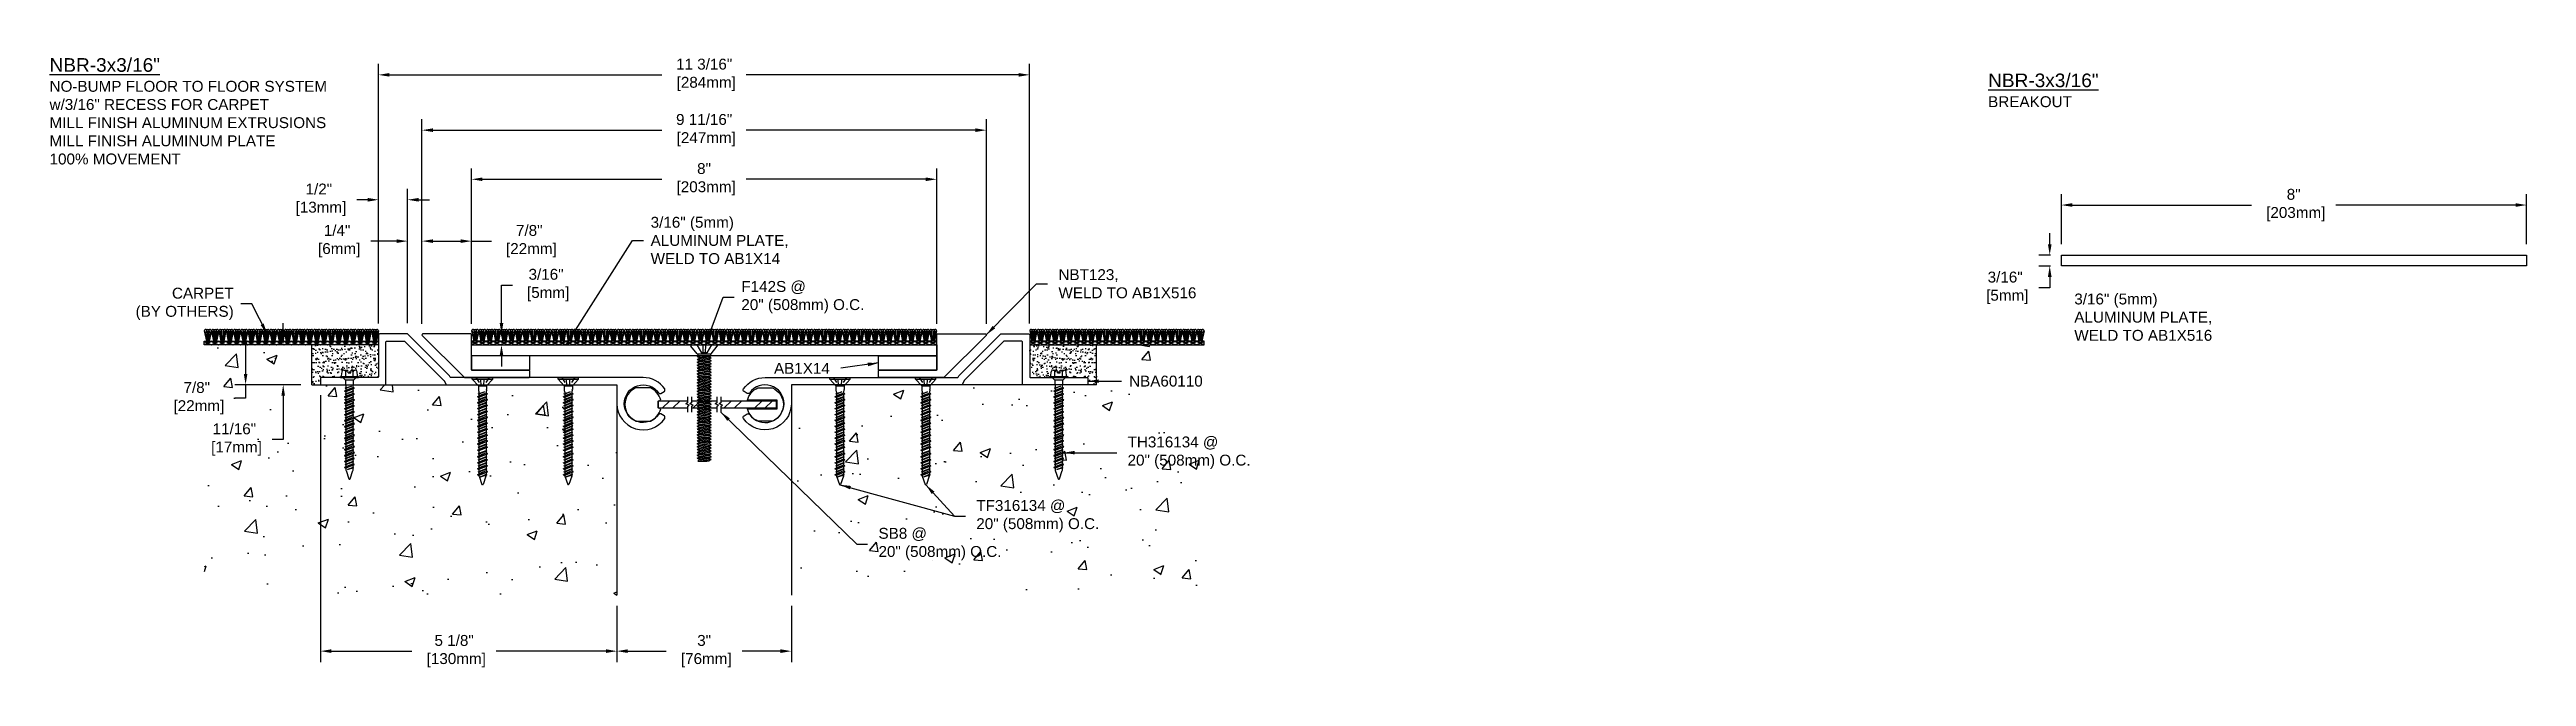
# Model space of a CAD drawing. Header units: inches. Extents: x -27.7 to 14.9, y 4.6 to 15.4.
import ezdxf

# ---------------------------------------------------------------- set-up
doc = ezdxf.new("R2010")
doc.units = ezdxf.units.IN
doc.header["$MEASUREMENT"] = 0
doc.linetypes.add('DASHED', pattern=[0.75, 0.5, -0.25])
for name, color, linetype in [('Anchors', 4, 'Continuous'), ('Conditions', 1, 'Continuous'), ('Dimensions', 3, 'Continuous'), ('Metals', 7, 'Continuous'), ('TEXT', 2, 'Continuous')]:
    doc.layers.add(name, color=color, linetype=linetype)
doc.styles.add('ARIAL', font='arial.ttf')
doc.dimstyles.new('Arial', dxfattribs={"dimtxt": 0.1875, "dimasz": 0.1875, "dimexe": 0.1875, "dimexo": 0.1875, "dimgap": 0.1875, "dimtad": 0, "dimtih": 1, "dimtoh": 1, "dimdec": 4, "dimzin": 3, "dimdsep": 46, "dimlunit": 4, "dimtxsty": 'ARIAL', "dimcen": 0.1875, "dimadec": 0, "dimazin": 0, "dimtfac": 1, "dimtdec": 4, "dimtofl": 0, "dimtmove": 0, "dimatfit": 3, "dimfxl": 0, "dimfrac": 2, "dimtolj": 1, "dimtzin": 0, "dimarcsym": 0})

msp = doc.modelspace()

# ---------------------------------------------------------------- texts
at = {"layer": 'TEXT', "char_height": 0.1875, "style": 'ARIAL'}
for s, insert, width, attachment_point in [('{\\H1.25x;\\LNBR-3x3/16"\\P}NO-BUMP FLOOR TO FLOOR SYSTEM\\Pw/3/16" RECESS FOR CARPET\\PMILL FINISH ALUMINUM EXTRUSIONS\\PMILL FINISH ALUMINUM PLATE\\P100% MOVEMENT', (-27.69497, 15.2143), 7.5157046, 1), ('{\\H1.25x;\\LNBR-3x3/16"\\P}BREAKOUT', (5.64936, 14.94961), 7.5157046, 1), ('3/16" (5mm)\\PALUMINUM PLATE,\\PWELD TO AB1X14', (-17.3561, 12.07657), 3.0266462, 4), ('NBT123, \\PWELD TO AB1X516', (-10.34168, 11.33204), 3.6631334, 4), ('\\A1;CARPET\\P(BY OTHERS)', (-24.52744, 10.98604), 3.2442785, 6), ('F142S @\\P20" (508mm) O.C.', (-15.79611, 11.10192), 2.3408198, 4), ('AB1X14', (-14.2733, 9.878), 2.3515419, 6), ('NBA60110', (-9.12686, 9.6566), 3.3329631, 4), ('TH316134 @\\P20" (508mm) O.C.', (-9.15296, 8.42613), 2.3679874, 4), ('TF316134 @\\P20" (508mm) O.C.', (-11.75514, 7.33302), 3.1226208, 4), ('SB8 @\\P20" (508mm) O.C.', (-13.4375, 6.85408), 2.7322932, 4)]:
    msp.add_mtext(s, dxfattribs=dict(at, insert=insert, width=width, attachment_point=attachment_point))
at = {"layer": 'TEXT', "insert": (7.13105, 10.75639), "char_height": 0.1875, "attachment_point": 4, "style": 'ARIAL'}
msp.add_mtext('3/16" (5mm)\\PALUMINUM PLATE,\\PWELD TO AB1X516', dxfattribs=at)

# ---------------------------------------------------------------- blocks, each defined once
blk = doc.blocks.new('*D15')
at = {"layer": 'Defpoints', "color": 0}
for p in [(-21.536, 12.778), (-22.036, 10.459), (-21.536, 10.469)]:
    blk.add_point(p, dxfattribs=at)
at = {"layer": 'Dimensions', "color": 0, "lineweight": -2}
for p, q in [((-22.036, 10.647), (-22.036, 12.965)), ((-21.536, 10.657), (-21.536, 12.965)), ((-22.223, 12.778), (-22.411, 12.778)), ((-21.348, 12.778), (-21.161, 12.778))]:
    blk.add_line(p, q, dxfattribs=at)
at = {"layer": 'Dimensions', "color": 0}
for points in [[(-22.223, 12.809), (-22.223, 12.746), (-22.036, 12.778)], [(-21.348, 12.809), (-21.348, 12.746), (-21.536, 12.778)]]:
    blk.add_solid(points, dxfattribs=at)
at = {"layer": 'Dimensions', "color": 0, "insert": (-23.063, 12.778), "char_height": 0.1875, "attachment_point": 5, "style": 'ARIAL'}
blk.add_mtext('\\A1;1/2"\\P [13mm]', dxfattribs=at)
blk = doc.blocks.new('*D16')
at = {"layer": 'Defpoints', "color": 0}
for p in [(-17.936, 5.977), (-14.936, 5.977), (-14.936, 5.011)]:
    blk.add_point(p, dxfattribs=at)
at = {"layer": 'Dimensions', "color": 0, "lineweight": -2}
for p, q in [((-17.936, 5.789), (-17.936, 4.824)), ((-14.936, 5.789), (-14.936, 4.824)), ((-17.749, 5.011), (-17.088, 5.011)), ((-15.124, 5.011), (-15.784, 5.011))]:
    blk.add_line(p, q, dxfattribs=at)
at = {"layer": 'Dimensions', "color": 0}
for points in [[(-17.749, 5.043), (-17.749, 4.98), (-17.936, 5.011)], [(-15.124, 5.043), (-15.124, 4.98), (-14.936, 5.011)]]:
    blk.add_solid(points, dxfattribs=at)
at = {"layer": 'Dimensions', "color": 0, "insert": (-16.436, 5.011), "char_height": 0.1875, "attachment_point": 5, "style": 'ARIAL'}
blk.add_mtext('\\A1;3"\\P [76mm]', dxfattribs=at)
blk = doc.blocks.new('*D17')
at = {"layer": 'Defpoints', "color": 0}
for p in [(-20.447, 10.469), (-20.432, 10.282), (-19.922, 10.469)]:
    blk.add_point(p, dxfattribs=at)
at = {"layer": 'Dimensions', "color": 0, "lineweight": -2}
for p, q in [((-19.922, 10.657), (-19.922, 11.311)), ((-19.922, 11.311), (-19.734, 11.311)), ((-20.259, 10.469), (-19.734, 10.469)), ((-20.244, 10.282), (-19.734, 10.282)), ((-19.922, 10.094), (-19.922, 9.907))]:
    blk.add_line(p, q, dxfattribs=at)
at = {"layer": 'Dimensions', "color": 0}
for points in [[(-19.953, 10.657), (-19.89, 10.657), (-19.922, 10.469)], [(-19.953, 10.094), (-19.89, 10.094), (-19.922, 10.282)]]:
    blk.add_solid(points, dxfattribs=at)
at = {"layer": 'Dimensions', "color": 0, "insert": (-19.155, 11.311), "char_height": 0.1875, "attachment_point": 5, "style": 'ARIAL'}
blk.add_mtext('\\A1;3/16"\\P [5mm]', dxfattribs=at)
blk = doc.blocks.new('*D18')
at = {"layer": 'Defpoints', "color": 0}
for p in [(-10.837, 14.927), (-22.036, 10.459), (-10.837, 10.459)]:
    blk.add_point(p, dxfattribs=at)
at = {"layer": 'Dimensions', "color": 0, "lineweight": -2}
for p, q in [((-22.036, 10.647), (-22.036, 15.114)), ((-21.848, 14.927), (-17.161, 14.927)), ((-11.024, 14.927), (-15.711, 14.927)), ((-10.837, 10.647), (-10.837, 15.114))]:
    blk.add_line(p, q, dxfattribs=at)
at = {"layer": 'Dimensions', "color": 0}
for points in [[(-21.848, 14.958), (-21.848, 14.896), (-22.036, 14.927)], [(-11.024, 14.958), (-11.024, 14.896), (-10.837, 14.927)]]:
    blk.add_solid(points, dxfattribs=at)
at = {"layer": 'Dimensions', "color": 0, "insert": (-16.436, 14.927), "char_height": 0.1875, "attachment_point": 5, "style": 'ARIAL'}
blk.add_mtext('\\A1;11 3/16"\\P [284mm]', dxfattribs=at)
blk = doc.blocks.new('A$C63CB1885')
for p, q in [((-0.176, 0), (-0.175, 0.018)), ((-0.176, 0), (0.176, 0)), ((-0.176, 0), (-0.07, -0.113)), ((-0.163, 0.029), (0.163, 0.029)), ((0.07, -0.113), (0.176, 0)), ((0.176, 0), (0.175, 0.018)), ((-0.086, -0.302), (0.086, -0.251)), ((-0.086, -0.302), (-0.062, -0.289)), ((-0.086, -0.302), (-0.062, -0.315)), ((-0.086, -0.403), (0.086, -0.353)), ((-0.086, -0.403), (-0.062, -0.391)), ((-0.086, -0.403), (-0.062, -0.416)), ((-0.074, -0.251), (0.032, -0.215)), ((-0.074, -0.251), (-0.062, -0.245)), ((-0.074, -0.251), (-0.062, -0.257)), ((-0.074, -0.353), (0.074, -0.302)), ((-0.074, -0.353), (-0.062, -0.346)), ((-0.074, -0.353), (-0.062, -0.359)), ((-0.074, -0.454), (0.074, -0.403)), ((-0.07, -0.113), (0.07, -0.113)), ((-0.07, -0.113), (-0.07, -0.18)), ((-0.069, -0.189), (-0.063, -0.215)), ((-0.062, -0.245), (0.032, -0.215)), ((0.032, -0.215), (-0.062, -0.257)), ((-0.062, -0.225), (-0.062, -0.245)), ((0.062, -0.238), (-0.062, -0.289)), ((-0.062, -0.257), (-0.062, -0.289)), ((0.062, -0.264), (-0.062, -0.315)), ((-0.062, -0.346), (0.062, -0.296)), ((0.062, -0.308), (-0.062, -0.359)), ((-0.062, -0.315), (-0.062, -0.346)), ((0.062, -0.34), (-0.062, -0.391)), ((-0.062, -0.359), (-0.062, -0.391)), ((0.062, -0.366), (-0.062, -0.416)), ((-0.062, -0.448), (0.062, -0.397)), ((0.062, -0.41), (-0.062, -0.46)), ((-0.062, -0.416), (-0.062, -0.448)), ((0.062, -0.225), (0.062, -0.238)), ((0.086, -0.251), (0.062, -0.238)), ((0.086, -0.251), (0.062, -0.264)), ((0.062, -0.264), (0.062, -0.296)), ((0.074, -0.302), (0.062, -0.296)), ((0.074, -0.302), (0.062, -0.308)), ((0.062, -0.308), (0.062, -0.34)), ((0.086, -0.353), (0.062, -0.34)), ((0.086, -0.353), (0.062, -0.366)), ((0.062, -0.366), (0.062, -0.397)), ((0.074, -0.403), (0.062, -0.397)), ((0.074, -0.403), (0.062, -0.41)), ((0.062, -0.41), (0.062, -0.441)), ((0.069, -0.189), (0.063, -0.215)), ((0.07, -0.113), (0.07, -0.18)), ((-0.086, -0.505), (0.086, -0.454)), ((-0.086, -0.505), (-0.062, -0.492)), ((-0.086, -0.505), (-0.062, -0.518)), ((-0.086, -0.607), (0.086, -0.556)), ((-0.086, -0.607), (-0.062, -0.594)), ((-0.086, -0.607), (-0.062, -0.619)), ((-0.086, -0.708), (0.086, -0.657)), ((-0.086, -0.708), (-0.062, -0.695)), ((-0.086, -0.708), (-0.062, -0.721)), ((-0.086, -0.81), (0.086, -0.759)), ((-0.086, -0.81), (-0.062, -0.797)), ((-0.086, -0.81), (-0.062, -0.823)), ((-0.074, -0.454), (-0.062, -0.448)), ((-0.074, -0.454), (-0.062, -0.46)), ((-0.074, -0.556), (0.074, -0.505)), ((-0.074, -0.556), (-0.062, -0.55)), ((-0.074, -0.556), (-0.062, -0.562)), ((-0.074, -0.657), (0.074, -0.607)), ((-0.074, -0.657), (-0.062, -0.651)), ((-0.074, -0.657), (-0.062, -0.664)), ((-0.074, -0.759), (0.074, -0.708)), ((-0.074, -0.759), (-0.062, -0.753)), ((-0.074, -0.759), (-0.062, -0.765)), ((-0.074, -0.86), (0.074, -0.81)), ((0.062, -0.441), (-0.062, -0.492)), ((-0.062, -0.46), (-0.062, -0.492)), ((0.062, -0.467), (-0.062, -0.518)), ((-0.062, -0.55), (0.062, -0.499)), ((0.062, -0.511), (-0.062, -0.562)), ((-0.062, -0.518), (-0.062, -0.55)), ((0.062, -0.543), (-0.062, -0.594)), ((-0.062, -0.562), (-0.062, -0.594)), ((0.062, -0.569), (-0.062, -0.619)), ((-0.062, -0.651), (0.062, -0.6)), ((0.062, -0.613), (-0.062, -0.664)), ((-0.062, -0.619), (-0.062, -0.651)), ((0.062, -0.644), (-0.062, -0.695)), ((-0.062, -0.664), (-0.062, -0.695)), ((0.062, -0.67), (-0.062, -0.721)), ((-0.062, -0.753), (0.062, -0.702)), ((0.062, -0.714), (-0.062, -0.765)), ((-0.062, -0.721), (-0.062, -0.753)), ((0.062, -0.746), (-0.062, -0.797)), ((-0.062, -0.765), (-0.062, -0.797)), ((0.062, -0.772), (-0.062, -0.823)), ((-0.062, -0.854), (0.062, -0.804)), ((0.062, -0.816), (-0.062, -0.867)), ((-0.062, -0.823), (-0.062, -0.854)), ((0.062, -0.848), (-0.062, -0.898)), ((0.086, -0.454), (0.062, -0.441)), ((0.086, -0.454), (0.062, -0.467)), ((0.062, -0.467), (0.062, -0.499)), ((0.074, -0.505), (0.062, -0.499)), ((0.074, -0.505), (0.062, -0.511)), ((0.062, -0.511), (0.062, -0.543)), ((0.086, -0.556), (0.062, -0.543)), ((0.086, -0.556), (0.062, -0.569)), ((0.062, -0.569), (0.062, -0.6)), ((0.074, -0.607), (0.062, -0.6)), ((0.074, -0.607), (0.062, -0.613)), ((0.062, -0.613), (0.062, -0.644)), ((0.086, -0.657), (0.062, -0.644)), ((0.086, -0.657), (0.062, -0.67)), ((0.062, -0.67), (0.062, -0.702)), ((0.074, -0.708), (0.062, -0.702)), ((0.074, -0.708), (0.062, -0.714)), ((0.062, -0.714), (0.062, -0.746)), ((0.086, -0.759), (0.062, -0.746)), ((0.086, -0.759), (0.062, -0.772)), ((0.062, -0.772), (0.062, -0.804)), ((0.074, -0.81), (0.062, -0.804)), ((0.074, -0.81), (0.062, -0.816)), ((0.062, -0.816), (0.062, -0.848)), ((0.086, -0.86), (0.062, -0.848)), ((-0.086, -0.911), (0.086, -0.86)), ((-0.086, -0.911), (-0.062, -0.898)), ((-0.086, -0.911), (-0.062, -0.924)), ((-0.086, -1.013), (0.086, -0.962)), ((-0.086, -1.013), (-0.062, -1)), ((-0.086, -1.013), (-0.062, -1.026)), ((-0.086, -1.114), (0.086, -1.064)), ((-0.086, -1.114), (-0.062, -1.101)), ((-0.086, -1.114), (-0.062, -1.127)), ((-0.086, -1.222), (0.086, -1.171)), ((-0.086, -1.222), (-0.062, -1.209)), ((-0.086, -1.222), (-0.062, -1.235)), ((-0.074, -0.86), (-0.062, -0.854)), ((-0.074, -0.86), (-0.062, -0.867)), ((-0.074, -0.962), (0.074, -0.911)), ((-0.074, -0.962), (-0.062, -0.956)), ((-0.074, -0.962), (-0.062, -0.968)), ((-0.074, -1.064), (0.074, -1.013)), ((-0.074, -1.064), (-0.062, -1.057)), ((-0.074, -1.064), (-0.062, -1.07)), ((-0.074, -1.171), (0.074, -1.121)), ((-0.074, -1.171), (-0.062, -1.165)), ((-0.074, -1.171), (-0.062, -1.178)), ((-0.074, -1.282), (0.074, -1.231)), ((-0.074, -1.282), (-0.062, -1.275)), ((-0.062, -0.867), (-0.062, -0.898)), ((0.062, -0.873), (-0.062, -0.924)), ((-0.062, -0.956), (0.062, -0.905)), ((0.062, -0.917), (-0.062, -0.968)), ((-0.062, -0.924), (-0.062, -0.956)), ((0.062, -0.949), (-0.062, -1)), ((-0.062, -0.968), (-0.062, -1)), ((0.062, -0.975), (-0.062, -1.026)), ((-0.062, -1.057), (0.062, -1.007)), ((0.062, -1.019), (-0.062, -1.07)), ((-0.062, -1.026), (-0.062, -1.057)), ((0.062, -1.051), (-0.062, -1.101)), ((-0.062, -1.07), (-0.062, -1.101)), ((0.062, -1.077), (-0.062, -1.127)), ((-0.062, -1.165), (0.062, -1.115)), ((0.062, -1.127), (-0.062, -1.178)), ((-0.062, -1.127), (-0.062, -1.165)), ((0.062, -1.159), (-0.062, -1.209)), ((-0.062, -1.178), (-0.062, -1.209)), ((0.062, -1.184), (-0.062, -1.235)), ((-0.062, -1.275), (0.062, -1.225)), ((-0.062, -1.235), (-0.062, -1.275)), ((0.062, -1.237), (-0.062, -1.288)), ((0.062, -1.269), (-0.062, -1.319)), ((0.086, -0.86), (0.062, -0.873)), ((0.062, -0.873), (0.062, -0.905)), ((0.074, -0.911), (0.062, -0.905)), ((0.074, -0.911), (0.062, -0.917)), ((0.062, -0.917), (0.062, -0.949)), ((0.086, -0.962), (0.062, -0.949)), ((0.086, -0.962), (0.062, -0.975)), ((0.062, -0.975), (0.062, -1.007)), ((0.074, -1.013), (0.062, -1.007)), ((0.074, -1.013), (0.062, -1.019)), ((0.062, -1.019), (0.062, -1.051)), ((0.086, -1.064), (0.062, -1.051)), ((0.086, -1.064), (0.062, -1.077)), ((0.062, -1.077), (0.062, -1.115)), ((0.074, -1.121), (0.062, -1.115)), ((0.074, -1.121), (0.062, -1.127)), ((0.062, -1.127), (0.062, -1.159)), ((0.086, -1.171), (0.062, -1.159)), ((0.086, -1.171), (0.062, -1.184)), ((0.062, -1.184), (0.062, -1.225)), ((0.074, -1.231), (0.062, -1.225)), ((0.074, -1.231), (0.062, -1.237)), ((0.062, -1.237), (0.062, -1.269)), ((0.086, -1.282), (0.062, -1.269)), ((-0.086, -1.332), (0.086, -1.282)), ((-0.086, -1.332), (-0.062, -1.319)), ((-0.086, -1.332), (-0.062, -1.345)), ((-0.086, -1.438), (0.086, -1.387)), ((-0.086, -1.438), (-0.062, -1.425)), ((-0.086, -1.438), (-0.062, -1.451)), ((-0.086, -1.54), (0.086, -1.489)), ((-0.086, -1.54), (-0.062, -1.527)), ((-0.086, -1.54), (-0.062, -1.553)), ((-0.086, -1.643), (0.086, -1.592)), ((-0.086, -1.643), (-0.062, -1.63)), ((-0.086, -1.643), (-0.062, -1.655)), ((-0.074, -1.282), (-0.062, -1.288)), ((-0.074, -1.387), (0.074, -1.336)), ((-0.074, -1.387), (-0.062, -1.381)), ((-0.074, -1.387), (-0.062, -1.393)), ((-0.074, -1.489), (0.074, -1.439)), ((-0.074, -1.489), (-0.062, -1.483)), ((-0.074, -1.489), (-0.062, -1.496)), ((-0.074, -1.592), (0.074, -1.541)), ((-0.074, -1.592), (-0.062, -1.586)), ((-0.074, -1.592), (-0.062, -1.598)), ((-0.062, -1.288), (-0.062, -1.319)), ((0.062, -1.295), (-0.062, -1.345)), ((-0.062, -1.381), (0.062, -1.33)), ((0.062, -1.343), (-0.062, -1.393)), ((-0.062, -1.345), (-0.062, -1.381)), ((0.062, -1.374), (-0.062, -1.425)), ((-0.062, -1.393), (-0.062, -1.425)), ((0.062, -1.4), (-0.062, -1.451)), ((-0.062, -1.483), (0.062, -1.433)), ((0.062, -1.445), (-0.062, -1.496)), ((-0.062, -1.451), (-0.062, -1.483)), ((0.062, -1.477), (-0.062, -1.527)), ((-0.062, -1.496), (-0.062, -1.527)), ((0.062, -1.502), (-0.062, -1.553)), ((-0.062, -1.586), (0.062, -1.535)), ((0.062, -1.547), (-0.062, -1.598)), ((-0.062, -1.553), (-0.062, -1.586)), ((0.062, -1.579), (-0.062, -1.63)), ((-0.062, -1.598), (-0.062, -1.63)), ((0.062, -1.605), (-0.062, -1.655)), ((-0.06, -1.668), (-0.01, -1.81)), ((-0.034, -1.679), (0.062, -1.636)), ((-0.034, -1.679), (0.074, -1.643)), ((0.062, -1.649), (-0.034, -1.679)), ((0.06, -1.668), (0.01, -1.81)), ((0.086, -1.282), (0.062, -1.295)), ((0.062, -1.295), (0.062, -1.33)), ((0.074, -1.336), (0.062, -1.33)), ((0.074, -1.336), (0.062, -1.343)), ((0.062, -1.343), (0.062, -1.374)), ((0.086, -1.387), (0.062, -1.374)), ((0.086, -1.387), (0.062, -1.4)), ((0.062, -1.4), (0.062, -1.433)), ((0.074, -1.439), (0.062, -1.433)), ((0.074, -1.439), (0.062, -1.445)), ((0.062, -1.445), (0.062, -1.477)), ((0.086, -1.489), (0.062, -1.477)), ((0.086, -1.489), (0.062, -1.502)), ((0.062, -1.502), (0.062, -1.535)), ((0.074, -1.541), (0.062, -1.535)), ((0.074, -1.541), (0.062, -1.547)), ((0.062, -1.547), (0.062, -1.579)), ((0.086, -1.592), (0.062, -1.579)), ((0.086, -1.592), (0.062, -1.605)), ((0.062, -1.605), (0.062, -1.652)), ((0.074, -1.643), (0.062, -1.636)), ((0.074, -1.643), (0.062, -1.649))]:
    blk.add_line(p, q)
at = {"linetype": 'DASHED', "ltscale": 0.025}
for p, q in [((-0.113, 0.029), (-0.024, -0.106)), ((-0.024, -0.106), (-0.031, 0.028)), ((0.024, -0.106), (0.031, 0.029)), ((0.112, 0.029), (0.024, -0.106)), ((-0.024, -0.106), (0.024, -0.106))]:
    blk.add_line(p, q, dxfattribs=at)
for centre, radius, start, end in [((-0.163, 0.017), 0.0112, 90, 175), ((0.163, 0.017), 0.0112, 5, 90), ((-0.023, -0.18), 0.0465, 180, 191.9357), ((-0.109, -0.225), 0.0465, 0, 11.9357), ((0.109, -0.225), 0.0465, 168.0643, 180), ((0.023, -0.18), 0.0465, 348.0643, 0), ((-0.016, -1.652), 0.0465, 183.9476, 199.3058), ((0.016, -1.652), 0.0465, 340.6942, 0), ((0, -1.806), 0.0106, 204.1001, 335.8999)]:
    blk.add_arc(centre, radius, start, end)
blk = doc.blocks.new('TF316134')
blk.add_blockref('A$C63CB1885', (0, -0.0285))
blk = doc.blocks.new('TH316134')
for p, q in [((-0.157, 0.019), (0.157, 0.019)), ((-0.157, 0), (-0.157, 0.019)), ((-0.157, 0), (0.157, 0)), ((-0.135, 0.029), (-0.129, 0.1)), ((-0.115, 0), (-0.07, -0.045)), ((-0.097, 0.127), (-0.027, 0.127)), ((-0.065, 0.019), (-0.065, 0.1)), ((-0.023, 0.083), (-0.027, 0.127)), ((-0.023, 0.083), (0.023, 0.083)), ((0.023, 0.083), (0.027, 0.127)), ((0.027, 0.127), (0.097, 0.127)), ((0.064, 0.019), (0.064, 0.1)), ((0.115, 0), (0.07, -0.045)), ((0.135, 0.029), (0.129, 0.1)), ((0.157, 0.019), (0.157, 0)), ((-0.086, -0.234), (0.086, -0.184)), ((-0.086, -0.336), (0.086, -0.285)), ((-0.086, -0.437), (0.086, -0.387)), ((-0.074, -0.184), (0.032, -0.147)), ((-0.074, -0.285), (0.074, -0.234)), ((-0.074, -0.387), (0.074, -0.336)), ((0.032, -0.147), (-0.062, -0.19)), ((-0.062, -0.177), (0.032, -0.147)), ((0.062, -0.171), (-0.062, -0.221)), ((0.062, -0.197), (-0.062, -0.247)), ((-0.062, -0.279), (0.062, -0.228)), ((0.062, -0.241), (-0.062, -0.291)), ((0.062, -0.272), (-0.062, -0.323)), ((0.062, -0.298), (-0.062, -0.349)), ((-0.062, -0.381), (0.062, -0.33)), ((0.062, -0.342), (-0.062, -0.393)), ((0.062, -0.374), (-0.062, -0.425)), ((0.062, -0.4), (-0.062, -0.45)), ((-0.086, -0.539), (0.086, -0.488)), ((-0.086, -0.641), (0.086, -0.59)), ((-0.086, -0.742), (0.086, -0.691)), ((-0.086, -0.844), (0.086, -0.793)), ((-0.074, -0.488), (0.074, -0.437)), ((-0.074, -0.59), (0.074, -0.539)), ((-0.074, -0.691), (0.074, -0.641)), ((-0.074, -0.793), (0.074, -0.742)), ((-0.074, -0.895), (0.074, -0.844)), ((-0.062, -0.482), (0.062, -0.431)), ((0.062, -0.444), (-0.062, -0.494)), ((0.062, -0.475), (-0.062, -0.526)), ((0.062, -0.501), (-0.062, -0.552)), ((-0.062, -0.584), (0.062, -0.533)), ((0.062, -0.545), (-0.062, -0.596)), ((0.062, -0.577), (-0.062, -0.628)), ((0.062, -0.603), (-0.062, -0.654)), ((-0.062, -0.685), (0.062, -0.634)), ((0.062, -0.647), (-0.062, -0.698)), ((0.062, -0.678), (-0.062, -0.729)), ((0.062, -0.704), (-0.062, -0.755)), ((-0.062, -0.787), (0.062, -0.736)), ((0.062, -0.748), (-0.062, -0.799)), ((0.062, -0.78), (-0.062, -0.831)), ((0.062, -0.806), (-0.062, -0.857)), ((-0.062, -0.888), (0.062, -0.838)), ((0.062, -0.85), (-0.062, -0.901)), ((-0.086, -0.945), (0.086, -0.895)), ((-0.086, -1.047), (0.086, -0.996)), ((-0.086, -1.141), (0.086, -1.09)), ((-0.086, -1.242), (0.086, -1.191)), ((-0.074, -0.996), (0.074, -0.945)), ((-0.074, -1.09), (0.074, -1.039)), ((-0.074, -1.191), (0.074, -1.141)), ((-0.074, -1.293), (0.074, -1.242)), ((0.062, -0.882), (-0.062, -0.932)), ((0.062, -0.907), (-0.062, -0.958)), ((-0.062, -0.99), (0.062, -0.939)), ((0.062, -0.951), (-0.062, -1.002)), ((0.062, -0.983), (-0.062, -1.034)), ((0.062, -1.009), (-0.062, -1.06)), ((-0.062, -1.084), (0.062, -1.033)), ((0.062, -1.045), (-0.062, -1.096)), ((0.062, -1.077), (-0.062, -1.128)), ((0.062, -1.103), (-0.062, -1.154)), ((-0.062, -1.185), (0.062, -1.134)), ((0.062, -1.147), (-0.062, -1.198)), ((0.062, -1.178), (-0.062, -1.229)), ((0.062, -1.204), (-0.062, -1.255)), ((-0.062, -1.287), (0.062, -1.236)), ((0.062, -1.248), (-0.062, -1.299)), ((-0.086, -1.344), (0.086, -1.293)), ((-0.086, -1.445), (0.086, -1.395)), ((-0.086, -1.547), (0.086, -1.496)), ((-0.074, -1.395), (0.074, -1.344)), ((-0.074, -1.496), (0.074, -1.445)), ((0.062, -1.28), (-0.062, -1.331)), ((0.062, -1.306), (-0.062, -1.357)), ((-0.062, -1.388), (0.062, -1.338)), ((0.062, -1.35), (-0.062, -1.401)), ((0.062, -1.382), (-0.062, -1.432)), ((0.062, -1.407), (-0.062, -1.458)), ((-0.062, -1.49), (0.062, -1.439)), ((0.062, -1.451), (-0.062, -1.502)), ((0.062, -1.483), (-0.062, -1.534)), ((0.062, -1.509), (-0.062, -1.56)), ((-0.034, -1.584), (0.062, -1.541)), ((-0.034, -1.584), (0.074, -1.547)), ((0.062, -1.553), (-0.034, -1.584))]:
    blk.add_line(p, q)
blk.add_lwpolyline([(0.07, -0.045), (-0.07, -0.045), (-0.07, -0.112, 0.052126), (-0.069, -0.122), (-0.063, -0.148, -0.052126), (-0.062, -0.157), (-0.062, -0.177), (-0.074, -0.184), (-0.062, -0.19), (-0.062, -0.221), (-0.086, -0.234), (-0.062, -0.247), (-0.062, -0.279), (-0.074, -0.285), (-0.062, -0.291), (-0.062, -0.323), (-0.086, -0.336), (-0.062, -0.349), (-0.062, -0.381), (-0.074, -0.387), (-0.062, -0.393), (-0.062, -0.425), (-0.086, -0.437), (-0.062, -0.45), (-0.062, -0.482), (-0.074, -0.488), (-0.062, -0.494), (-0.062, -0.526), (-0.086, -0.539), (-0.062, -0.552), (-0.062, -0.584), (-0.074, -0.59), (-0.062, -0.596), (-0.062, -0.628), (-0.086, -0.641), (-0.062, -0.654), (-0.062, -0.685), (-0.074, -0.691), (-0.062, -0.698), (-0.062, -0.729), (-0.086, -0.742), (-0.062, -0.755), (-0.062, -0.787), (-0.074, -0.793), (-0.062, -0.799), (-0.062, -0.831), (-0.086, -0.844), (-0.062, -0.857), (-0.062, -0.888), (-0.074, -0.895), (-0.062, -0.901), (-0.062, -0.932), (-0.086, -0.945), (-0.062, -0.958), (-0.062, -0.99), (-0.074, -0.996), (-0.062, -1.002), (-0.062, -1.034), (-0.086, -1.047), (-0.062, -1.06), (-0.062, -1.084), (-0.074, -1.09), (-0.062, -1.096), (-0.062, -1.128), (-0.086, -1.141), (-0.062, -1.154), (-0.062, -1.185), (-0.074, -1.191), (-0.062, -1.198), (-0.062, -1.229), (-0.086, -1.242), (-0.062, -1.255), (-0.062, -1.287), (-0.074, -1.293), (-0.062, -1.299), (-0.062, -1.331), (-0.086, -1.344), (-0.062, -1.357), (-0.062, -1.388), (-0.074, -1.395), (-0.062, -1.401), (-0.062, -1.432), (-0.086, -1.445), (-0.062, -1.458), (-0.062, -1.49), (-0.074, -1.496), (-0.062, -1.502), (-0.062, -1.534), (-0.086, -1.547), (-0.062, -1.56), (-0.062, -1.586, 0.084437), (-0.06, -1.601), (-0.01, -1.744, 0.648167), (0.01, -1.744), (0.06, -1.601, 0.084437), (0.062, -1.586), (0.062, -1.553), (0.074, -1.547), (0.062, -1.541), (0.062, -1.509), (0.086, -1.496), (0.062, -1.483), (0.062, -1.451), (0.074, -1.445), (0.062, -1.439), (0.062, -1.407), (0.086, -1.395), (0.062, -1.382), (0.062, -1.35), (0.074, -1.344), (0.062, -1.338), (0.062, -1.306), (0.086, -1.293), (0.062, -1.28), (0.062, -1.248), (0.074, -1.242), (0.062, -1.236), (0.062, -1.204), (0.086, -1.191), (0.062, -1.178), (0.062, -1.147), (0.074, -1.141), (0.062, -1.134), (0.062, -1.103), (0.086, -1.09), (0.062, -1.077), (0.062, -1.045), (0.074, -1.039), (0.062, -1.033), (0.062, -1.009), (0.086, -0.996), (0.062, -0.983), (0.062, -0.951), (0.074, -0.945), (0.062, -0.939), (0.062, -0.907), (0.086, -0.895), (0.062, -0.882), (0.062, -0.85), (0.074, -0.844), (0.062, -0.838), (0.062, -0.806), (0.086, -0.793), (0.062, -0.78), (0.062, -0.748), (0.074, -0.742), (0.062, -0.736), (0.062, -0.704), (0.086, -0.691), (0.062, -0.678), (0.062, -0.647), (0.074, -0.641), (0.062, -0.634), (0.062, -0.603), (0.086, -0.59), (0.062, -0.577), (0.062, -0.545), (0.074, -0.539), (0.062, -0.533), (0.062, -0.501), (0.086, -0.488), (0.062, -0.475), (0.062, -0.444), (0.074, -0.437), (0.062, -0.431), (0.062, -0.4), (0.086, -0.387), (0.062, -0.374), (0.062, -0.342), (0.074, -0.336), (0.062, -0.33), (0.062, -0.298), (0.086, -0.285), (0.062, -0.272), (0.062, -0.241), (0.074, -0.234), (0.062, -0.228), (0.062, -0.197), (0.086, -0.184), (0.062, -0.171), (0.062, -0.157, -0.052126), (0.063, -0.148), (0.069, -0.122, 0.052126), (0.07, -0.112)], format="xyb", close=True)
for centre, radius, start, end in [((-0.146, 0.03), 0.0112, 270, 355), ((-0.097, 0.095), 0.0327, 9.285, 170.715), ((0, 0.038), 0.0896, 107.4215, 136.0407), ((0, 0.038), 0.0896, 43.9593, 72.5785), ((0.097, 0.095), 0.0327, 9.285, 170.715), ((0.146, 0.03), 0.0112, 185, 270)]:
    blk.add_arc(centre, radius, start, end)
blk = doc.blocks.new('*D19')
at = {"layer": 'Defpoints', "color": 0}
for p in [(-21.29, 12.066), (-21.536, 10.469), (-21.29, 10.454)]:
    blk.add_point(p, dxfattribs=at)
at = {"layer": 'Dimensions', "color": 0, "lineweight": -2}
for p, q in [((-21.723, 12.066), (-22.17, 12.066)), ((-21.536, 10.657), (-21.536, 12.254)), ((-21.29, 10.642), (-21.29, 12.254)), ((-21.102, 12.066), (-20.915, 12.066))]:
    blk.add_line(p, q, dxfattribs=at)
at = {"layer": 'Dimensions', "color": 0}
for points in [[(-21.723, 12.097), (-21.723, 12.035), (-21.536, 12.066)], [(-21.102, 12.097), (-21.102, 12.035), (-21.29, 12.066)]]:
    blk.add_solid(points, dxfattribs=at)
at = {"layer": 'Dimensions', "color": 0, "insert": (-22.749, 12.066), "char_height": 0.1875, "attachment_point": 5, "style": 'ARIAL'}
blk.add_mtext('\\A1;1/4"\\P [6mm]', dxfattribs=at)
blk = doc.blocks.new('*D20')
at = {"layer": 'Defpoints', "color": 0}
for p in [(-23.036, 9.604), (-17.936, 5.977), (-17.936, 5.011)]:
    blk.add_point(p, dxfattribs=at)
at = {"layer": 'Dimensions', "color": 0, "lineweight": -2}
for p, q in [((-23.036, 9.417), (-23.036, 4.824)), ((-17.936, 5.789), (-17.936, 4.824)), ((-22.848, 5.011), (-21.461, 5.011)), ((-18.124, 5.011), (-20.011, 5.011))]:
    blk.add_line(p, q, dxfattribs=at)
at = {"layer": 'Dimensions', "color": 0}
for points in [[(-22.848, 5.043), (-22.848, 4.98), (-23.036, 5.011)], [(-18.124, 5.043), (-18.124, 4.98), (-17.936, 5.011)]]:
    blk.add_solid(points, dxfattribs=at)
at = {"layer": 'Dimensions', "color": 0, "insert": (-20.736, 5.011), "char_height": 0.1875, "attachment_point": 5, "style": 'ARIAL'}
blk.add_mtext('\\A1;5 1/8"\\P [130mm]', dxfattribs=at)
blk = doc.blocks.new('*D21')
at = {"layer": 'Defpoints', "color": 0}
for p in [(-21.29, 12.066), (-21.29, 10.454), (-20.436, 10.454)]:
    blk.add_point(p, dxfattribs=at)
at = {"layer": 'Dimensions', "color": 0, "lineweight": -2}
for p, q in [((-21.29, 10.642), (-21.29, 12.254)), ((-21.102, 12.066), (-20.624, 12.066)), ((-20.436, 10.642), (-20.436, 12.254)), ((-20.436, 12.066), (-20.096, 12.066))]:
    blk.add_line(p, q, dxfattribs=at)
at = {"layer": 'Dimensions', "color": 0}
for points in [[(-21.102, 12.097), (-21.102, 12.035), (-21.29, 12.066)], [(-20.624, 12.097), (-20.624, 12.035), (-20.436, 12.066)]]:
    blk.add_solid(points, dxfattribs=at)
at = {"layer": 'Dimensions', "color": 0, "insert": (-19.444, 12.066), "char_height": 0.1875, "attachment_point": 5, "style": 'ARIAL'}
blk.add_mtext('\\A1;7/8"\\P [22mm]', dxfattribs=at)
blk = doc.blocks.new('*D22')
at = {"layer": 'Defpoints', "color": 0}
for p in [(-21.29, 13.975), (-21.29, 10.454), (-11.582, 10.454)]:
    blk.add_point(p, dxfattribs=at)
at = {"layer": 'Dimensions', "color": 0, "lineweight": -2}
for p, q in [((-21.29, 10.642), (-21.29, 14.163)), ((-11.582, 10.642), (-11.582, 14.163)), ((-21.102, 13.975), (-17.161, 13.975)), ((-11.77, 13.975), (-15.711, 13.975))]:
    blk.add_line(p, q, dxfattribs=at)
at = {"layer": 'Dimensions', "color": 0}
for points in [[(-21.102, 14.007), (-21.102, 13.944), (-21.29, 13.975)], [(-11.77, 14.007), (-11.77, 13.944), (-11.582, 13.975)]]:
    blk.add_solid(points, dxfattribs=at)
at = {"layer": 'Dimensions', "color": 0, "insert": (-16.436, 13.975), "char_height": 0.1875, "attachment_point": 5, "style": 'ARIAL'}
blk.add_mtext('\\A1;9 11/16"\\P [247mm]', dxfattribs=at)
blk = doc.blocks.new('SB10')
h = blk.add_hatch()
h.set_pattern_fill('ANSI32', color=256, style=0)
h.set_pattern_definition([(45, (-9.26564, 9.1271), (-0.265165, 0.265165), []), (45, (-9.08886, 9.1271), (-0.265165, 0.265165), [])])
h.paths.add_polyline_path([(-0.788, 7.977), (-0.759, 7.996), (-0.817, 8.018), (-0.788, 8.037), (-0.788, 8.067), (-1.288, 8.067), (-1.288, 7.947), (-0.788, 7.947)])
h.paths.add_polyline_path([(-0.585, 8.015), (-0.585, 8.026), (-0.619, 8.046), (-0.585, 8.065), (-0.585, 8.067), (-0.718, 8.067), (-0.718, 8.037), (-0.747, 8.018), (-0.689, 7.996), (-0.718, 7.977), (-0.718, 7.947), (-0.617, 7.947), (-0.585, 7.965), (-0.585, 7.976), (-0.619, 7.996)])
h.paths.add_polyline_path([(-0.312, 8.018), (-0.283, 8.037), (-0.283, 8.067), (-0.388, 8.067), (-0.415, 8.051), (-0.415, 8.04), (-0.381, 8.021), (-0.415, 8.001), (-0.415, 7.99), (-0.381, 7.971), (-0.415, 7.951), (-0.415, 7.947), (-0.283, 7.947), (-0.283, 7.977), (-0.254, 7.996)])
h.paths.add_polyline_path([(0.744, 8.067), (-0.213, 8.067), (-0.213, 8.037), (-0.242, 8.018), (-0.184, 7.996), (-0.213, 7.977), (-0.213, 7.947), (0.744, 7.947)])
for p, q in [((-0.788, 8.137), (-0.788, 8.037)), ((-0.718, 8.137), (-0.718, 8.037)), ((-0.283, 8.137), (-0.283, 8.037)), ((-0.213, 8.137), (-0.213, 8.037)), ((-0.788, 8.037), (-0.817, 8.018)), ((-0.759, 7.996), (-0.817, 8.018)), ((-0.788, 7.977), (-0.759, 7.996)), ((-0.788, 7.977), (-0.788, 7.877)), ((-0.718, 8.037), (-0.747, 8.018)), ((-0.689, 7.996), (-0.747, 8.018)), ((-0.718, 7.977), (-0.689, 7.996)), ((-0.718, 7.977), (-0.718, 7.877)), ((-0.283, 8.037), (-0.312, 8.018)), ((-0.254, 7.996), (-0.312, 8.018)), ((-0.283, 7.977), (-0.254, 7.996)), ((-0.283, 7.977), (-0.283, 7.877)), ((-0.213, 8.037), (-0.242, 8.018)), ((-0.184, 7.996), (-0.242, 8.018)), ((-0.213, 7.977), (-0.184, 7.996)), ((-0.213, 7.977), (-0.213, 7.877))]:
    blk.add_line(p, q)
for points in [[(-1.246, 8.081, 0.233897), (-1.425, 8.293), (-1.675, 8.293, 0.654654), (-1.675, 7.72), (-1.425, 7.72, 0.233897), (-1.246, 7.932), (-1.288, 7.947), (-1.288, 8.067)], [(0.755, 8.081), (0.246, 8.081, -0.233897), (0.425, 8.293), (0.675, 8.293, -0.654654), (0.675, 7.72), (0.425, 7.72, -0.233897), (0.246, 7.932), (0.755, 7.932)]]:
    blk.add_lwpolyline(points, format="xyb", close=True)
for points in [[(-0.788, 8.067), (-1.288, 8.067), (-1.288, 7.947), (-0.788, 7.947)], [(-0.283, 8.067), (-0.718, 8.067)], [(-0.718, 7.947), (-0.283, 7.947)], [(-0.213, 7.947), (0.744, 7.947), (0.744, 8.067), (-0.213, 8.067)]]:
    blk.add_lwpolyline(points)
blk = doc.blocks.new('F142S')
for p, q in [((-0.214, 0), (0.214, 0)), ((-0.128, 0), (-0.047, -0.137)), ((-0.025, 0), (-0.02, -0.137)), ((0.025, 0), (0.02, -0.137)), ((0.128, 0), (0.048, -0.137)), ((-0.119, -0.155), (-0.226, -0.024)), ((-0.119, -0.155), (0.119, -0.155)), ((-0.119, -0.2), (-0.108, -0.195)), ((-0.119, -0.2), (-0.068, -0.195)), ((-0.119, -0.2), (-0.085, -0.22)), ((-0.119, -0.25), (0.119, -0.225)), ((-0.119, -0.25), (-0.085, -0.23)), ((-0.119, -0.25), (-0.085, -0.27)), ((-0.119, -0.3), (0.119, -0.275)), ((-0.119, -0.3), (-0.085, -0.28)), ((-0.119, -0.3), (-0.085, -0.32)), ((-0.119, -0.35), (0.119, -0.325)), ((-0.119, -0.35), (-0.085, -0.33)), ((-0.119, -0.35), (-0.085, -0.37)), ((-0.119, -0.4), (0.119, -0.375)), ((-0.119, -0.4), (-0.085, -0.38)), ((-0.119, -0.4), (-0.085, -0.42)), ((-0.119, -0.45), (0.119, -0.425)), ((-0.108, -0.155), (-0.108, -0.195)), ((0.108, -0.195), (-0.108, -0.195)), ((-0.085, -0.22), (0.085, -0.195)), ((-0.085, -0.23), (0.085, -0.205)), ((-0.085, -0.22), (-0.085, -0.23)), ((-0.085, -0.27), (0.085, -0.245)), ((-0.085, -0.28), (0.085, -0.255)), ((-0.085, -0.27), (-0.085, -0.28)), ((-0.085, -0.32), (0.085, -0.295)), ((-0.085, -0.33), (0.085, -0.305)), ((-0.085, -0.32), (-0.085, -0.33)), ((-0.085, -0.37), (0.085, -0.345)), ((-0.085, -0.38), (0.085, -0.355)), ((-0.085, -0.37), (-0.085, -0.38)), ((-0.085, -0.42), (0.085, -0.395)), ((-0.085, -0.43), (0.085, -0.405)), ((-0.085, -0.42), (-0.085, -0.43)), ((0.048, -0.137), (-0.047, -0.137)), ((0.108, -0.195), (0.085, -0.205)), ((0.119, -0.225), (0.085, -0.205)), ((0.119, -0.225), (0.085, -0.245)), ((0.085, -0.245), (0.085, -0.255)), ((0.119, -0.275), (0.085, -0.255)), ((0.119, -0.275), (0.085, -0.295)), ((0.085, -0.295), (0.085, -0.305)), ((0.119, -0.325), (0.085, -0.305)), ((0.119, -0.325), (0.085, -0.345)), ((0.085, -0.345), (0.085, -0.355)), ((0.119, -0.375), (0.085, -0.355)), ((0.119, -0.375), (0.085, -0.395)), ((0.085, -0.395), (0.085, -0.405)), ((0.119, -0.425), (0.085, -0.405)), ((0.119, -0.425), (0.085, -0.445)), ((0.108, -0.155), (0.108, -0.195)), ((0.119, -0.155), (0.226, -0.024)), ((-0.119, -0.45), (-0.085, -0.43)), ((-0.119, -0.45), (-0.085, -0.47)), ((-0.119, -0.5), (0.119, -0.475)), ((-0.119, -0.5), (-0.085, -0.48)), ((-0.119, -0.5), (-0.085, -0.52)), ((-0.119, -0.55), (0.119, -0.525)), ((-0.119, -0.55), (-0.085, -0.53)), ((-0.119, -0.55), (-0.085, -0.57)), ((-0.119, -0.6), (0.119, -0.575)), ((-0.119, -0.6), (-0.085, -0.58)), ((-0.119, -0.6), (-0.085, -0.62)), ((-0.119, -0.65), (0.119, -0.625)), ((-0.119, -0.65), (-0.085, -0.63)), ((-0.119, -0.65), (-0.085, -0.67)), ((-0.119, -0.7), (0.119, -0.675)), ((-0.119, -0.7), (-0.085, -0.68)), ((-0.119, -0.7), (-0.085, -0.72)), ((-0.119, -0.75), (0.119, -0.725)), ((-0.119, -0.75), (-0.085, -0.73)), ((-0.119, -0.75), (-0.085, -0.77)), ((-0.119, -0.8), (0.119, -0.775)), ((-0.119, -0.8), (-0.085, -0.78)), ((-0.119, -0.8), (-0.085, -0.82)), ((-0.119, -0.85), (0.119, -0.825)), ((-0.119, -0.85), (-0.085, -0.83)), ((-0.119, -0.85), (-0.085, -0.87)), ((-0.085, -0.47), (0.085, -0.445)), ((-0.085, -0.48), (0.085, -0.455)), ((-0.085, -0.47), (-0.085, -0.48)), ((-0.085, -0.52), (0.085, -0.495)), ((-0.085, -0.53), (0.085, -0.505)), ((-0.085, -0.52), (-0.085, -0.53)), ((-0.085, -0.57), (0.085, -0.545)), ((-0.085, -0.58), (0.085, -0.555)), ((-0.085, -0.57), (-0.085, -0.58)), ((-0.085, -0.62), (0.085, -0.595)), ((-0.085, -0.63), (0.085, -0.605)), ((-0.085, -0.62), (-0.085, -0.63)), ((-0.085, -0.67), (0.085, -0.645)), ((-0.085, -0.68), (0.085, -0.655)), ((-0.085, -0.67), (-0.085, -0.68)), ((-0.085, -0.72), (0.085, -0.695)), ((-0.085, -0.73), (0.085, -0.705)), ((-0.085, -0.72), (-0.085, -0.73)), ((-0.085, -0.77), (0.085, -0.745)), ((-0.085, -0.78), (0.085, -0.755)), ((-0.085, -0.77), (-0.085, -0.78)), ((-0.085, -0.82), (0.085, -0.795)), ((-0.085, -0.83), (0.085, -0.805)), ((-0.085, -0.82), (-0.085, -0.83)), ((-0.085, -0.87), (0.085, -0.845)), ((0.085, -0.445), (0.085, -0.455)), ((0.119, -0.475), (0.085, -0.455)), ((0.119, -0.475), (0.085, -0.495)), ((0.085, -0.495), (0.085, -0.505)), ((0.119, -0.525), (0.085, -0.505)), ((0.119, -0.525), (0.085, -0.545)), ((0.085, -0.545), (0.085, -0.555)), ((0.119, -0.575), (0.085, -0.555)), ((0.119, -0.575), (0.085, -0.595)), ((0.085, -0.595), (0.085, -0.605)), ((0.119, -0.625), (0.085, -0.605)), ((0.119, -0.625), (0.085, -0.645)), ((0.085, -0.645), (0.085, -0.655)), ((0.119, -0.675), (0.085, -0.655)), ((0.119, -0.675), (0.085, -0.695)), ((0.085, -0.695), (0.085, -0.705)), ((0.119, -0.725), (0.085, -0.705)), ((0.119, -0.725), (0.085, -0.745)), ((0.085, -0.745), (0.085, -0.755)), ((0.119, -0.775), (0.085, -0.755)), ((0.119, -0.775), (0.085, -0.795)), ((0.085, -0.795), (0.085, -0.805)), ((0.119, -0.825), (0.085, -0.805)), ((0.119, -0.825), (0.085, -0.845)), ((0.085, -0.845), (0.085, -0.855)), ((-0.119, -0.9), (0.119, -0.875)), ((-0.119, -0.9), (-0.085, -0.88)), ((-0.119, -0.9), (-0.085, -0.92)), ((-0.119, -0.95), (0.119, -0.925)), ((-0.119, -0.95), (-0.085, -0.93)), ((-0.119, -0.95), (-0.085, -0.97)), ((-0.119, -1), (0.119, -0.975)), ((-0.119, -1), (-0.085, -0.98)), ((-0.119, -1), (-0.085, -1.02)), ((-0.119, -1.05), (0.119, -1.025)), ((-0.119, -1.05), (-0.085, -1.03)), ((-0.119, -1.05), (-0.085, -1.07)), ((-0.119, -1.1), (0.119, -1.075)), ((-0.119, -1.1), (-0.085, -1.08)), ((-0.119, -1.1), (-0.085, -1.12)), ((-0.119, -1.15), (0.119, -1.125)), ((-0.119, -1.15), (-0.085, -1.13)), ((-0.119, -1.15), (-0.085, -1.17)), ((-0.119, -1.2), (0.119, -1.175)), ((-0.119, -1.2), (-0.085, -1.18)), ((-0.119, -1.2), (-0.085, -1.22)), ((-0.119, -1.25), (0.119, -1.225)), ((-0.119, -1.25), (-0.085, -1.23)), ((-0.119, -1.25), (-0.085, -1.27)), ((-0.119, -1.3), (0.119, -1.275)), ((-0.085, -0.88), (0.085, -0.855)), ((-0.085, -0.87), (-0.085, -0.88)), ((-0.085, -0.92), (0.085, -0.895)), ((-0.085, -0.93), (0.085, -0.905)), ((-0.085, -0.92), (-0.085, -0.93)), ((-0.085, -0.97), (0.085, -0.945)), ((-0.085, -0.98), (0.085, -0.955)), ((-0.085, -0.97), (-0.085, -0.98)), ((-0.085, -1.02), (0.085, -0.995)), ((-0.085, -1.03), (0.085, -1.005)), ((-0.085, -1.02), (-0.085, -1.03)), ((-0.085, -1.07), (0.085, -1.045)), ((-0.085, -1.08), (0.085, -1.055)), ((-0.085, -1.07), (-0.085, -1.08)), ((-0.085, -1.12), (0.085, -1.095)), ((-0.085, -1.13), (0.085, -1.105)), ((-0.085, -1.12), (-0.085, -1.13)), ((-0.085, -1.17), (0.085, -1.145)), ((-0.085, -1.18), (0.085, -1.155)), ((-0.085, -1.17), (-0.085, -1.18)), ((-0.085, -1.22), (0.085, -1.195)), ((-0.085, -1.23), (0.085, -1.205)), ((-0.085, -1.22), (-0.085, -1.23)), ((-0.085, -1.27), (0.085, -1.245)), ((-0.085, -1.28), (0.085, -1.255)), ((-0.085, -1.27), (-0.085, -1.28)), ((0.119, -0.875), (0.085, -0.855)), ((0.119, -0.875), (0.085, -0.895)), ((0.085, -0.895), (0.085, -0.905)), ((0.119, -0.925), (0.085, -0.905)), ((0.119, -0.925), (0.085, -0.945)), ((0.085, -0.945), (0.085, -0.955)), ((0.119, -0.975), (0.085, -0.955)), ((0.119, -0.975), (0.085, -0.995)), ((0.085, -0.995), (0.085, -1.005)), ((0.119, -1.025), (0.085, -1.005)), ((0.119, -1.025), (0.085, -1.045)), ((0.085, -1.045), (0.085, -1.055)), ((0.119, -1.075), (0.085, -1.055)), ((0.119, -1.075), (0.085, -1.095)), ((0.085, -1.095), (0.085, -1.105)), ((0.119, -1.125), (0.085, -1.105)), ((0.119, -1.125), (0.085, -1.145)), ((0.085, -1.145), (0.085, -1.155)), ((0.119, -1.175), (0.085, -1.155)), ((0.119, -1.175), (0.085, -1.195)), ((0.085, -1.195), (0.085, -1.205)), ((0.119, -1.225), (0.085, -1.205)), ((0.119, -1.225), (0.085, -1.245)), ((0.085, -1.245), (0.085, -1.255)), ((0.119, -1.275), (0.085, -1.255)), ((0.119, -1.275), (0.085, -1.295)), ((-0.119, -1.3), (-0.085, -1.28)), ((-0.119, -1.3), (-0.085, -1.32)), ((-0.119, -1.35), (0.119, -1.325)), ((-0.119, -1.35), (-0.085, -1.33)), ((-0.119, -1.35), (-0.085, -1.37)), ((-0.119, -1.4), (0.119, -1.375)), ((-0.119, -1.4), (-0.085, -1.38)), ((-0.119, -1.4), (-0.085, -1.42)), ((-0.119, -1.45), (0.119, -1.425)), ((-0.119, -1.45), (-0.085, -1.43)), ((-0.119, -1.45), (-0.085, -1.47)), ((-0.119, -1.5), (0.119, -1.475)), ((-0.119, -1.5), (-0.085, -1.48)), ((-0.119, -1.5), (-0.085, -1.52)), ((-0.119, -1.55), (0.119, -1.525)), ((-0.119, -1.55), (-0.085, -1.53)), ((-0.119, -1.55), (-0.085, -1.57)), ((-0.119, -1.6), (0.119, -1.575)), ((-0.119, -1.6), (-0.085, -1.58)), ((-0.119, -1.6), (-0.085, -1.62)), ((-0.119, -1.65), (0.119, -1.625)), ((-0.119, -1.65), (-0.085, -1.63)), ((-0.119, -1.65), (-0.085, -1.67)), ((-0.119, -1.7), (0.119, -1.675)), ((-0.119, -1.7), (-0.085, -1.68)), ((-0.119, -1.7), (-0.085, -1.72)), ((-0.085, -1.32), (0.085, -1.295)), ((-0.085, -1.33), (0.085, -1.305)), ((-0.085, -1.32), (-0.085, -1.33)), ((-0.085, -1.37), (0.085, -1.345)), ((-0.085, -1.38), (0.085, -1.355)), ((-0.085, -1.37), (-0.085, -1.38)), ((-0.085, -1.42), (0.085, -1.395)), ((-0.085, -1.43), (0.085, -1.405)), ((-0.085, -1.42), (-0.085, -1.43)), ((-0.085, -1.47), (0.085, -1.445)), ((-0.085, -1.48), (0.085, -1.455)), ((-0.085, -1.47), (-0.085, -1.48)), ((-0.085, -1.52), (0.085, -1.495)), ((-0.085, -1.53), (0.085, -1.505)), ((-0.085, -1.52), (-0.085, -1.53)), ((-0.085, -1.57), (0.085, -1.545)), ((-0.085, -1.58), (0.085, -1.555)), ((-0.085, -1.57), (-0.085, -1.58)), ((-0.085, -1.62), (0.085, -1.595)), ((-0.085, -1.63), (0.085, -1.605)), ((-0.085, -1.62), (-0.085, -1.63)), ((-0.085, -1.67), (0.085, -1.645)), ((-0.085, -1.68), (0.085, -1.655)), ((-0.085, -1.67), (-0.085, -1.68)), ((-0.085, -1.72), (0.085, -1.695)), ((0.085, -1.295), (0.085, -1.305)), ((0.119, -1.325), (0.085, -1.305)), ((0.119, -1.325), (0.085, -1.345)), ((0.085, -1.345), (0.085, -1.355)), ((0.119, -1.375), (0.085, -1.355)), ((0.119, -1.375), (0.085, -1.395)), ((0.085, -1.395), (0.085, -1.405)), ((0.119, -1.425), (0.085, -1.405)), ((0.119, -1.425), (0.085, -1.445)), ((0.085, -1.445), (0.085, -1.455)), ((0.119, -1.475), (0.085, -1.455)), ((0.119, -1.475), (0.085, -1.495)), ((0.085, -1.495), (0.085, -1.505)), ((0.119, -1.525), (0.085, -1.505)), ((0.119, -1.525), (0.085, -1.545)), ((0.085, -1.545), (0.085, -1.555)), ((0.119, -1.575), (0.085, -1.555)), ((0.119, -1.575), (0.085, -1.595)), ((0.085, -1.595), (0.085, -1.605)), ((0.119, -1.625), (0.085, -1.605)), ((0.119, -1.625), (0.085, -1.645)), ((0.085, -1.645), (0.085, -1.655)), ((0.119, -1.675), (0.085, -1.655)), ((0.119, -1.675), (0.085, -1.695)), ((0.085, -1.695), (0.085, -1.705)), ((-0.119, -1.75), (0.119, -1.725)), ((-0.119, -1.75), (-0.085, -1.73)), ((-0.119, -1.75), (-0.085, -1.77)), ((-0.119, -1.8), (0.119, -1.775)), ((-0.119, -1.8), (-0.085, -1.78)), ((-0.119, -1.8), (-0.085, -1.82)), ((-0.119, -1.85), (0.119, -1.825)), ((-0.119, -1.85), (-0.085, -1.83)), ((-0.119, -1.85), (-0.085, -1.87)), ((-0.119, -1.9), (0.119, -1.875)), ((-0.119, -1.9), (-0.085, -1.88)), ((-0.119, -1.9), (-0.085, -1.92)), ((-0.119, -1.95), (0.119, -1.925)), ((-0.119, -1.95), (-0.085, -1.93)), ((-0.119, -1.95), (-0.085, -1.97)), ((-0.11, -2), (0.119, -1.975)), ((-0.11, -2), (-0.085, -1.98)), ((-0.11, -2), (0.048, -2)), ((-0.085, -1.73), (0.085, -1.705)), ((-0.085, -1.72), (-0.085, -1.73)), ((-0.085, -1.77), (0.085, -1.745)), ((-0.085, -1.78), (0.085, -1.755)), ((-0.085, -1.77), (-0.085, -1.78)), ((-0.085, -1.82), (0.085, -1.795)), ((-0.085, -1.83), (0.085, -1.805)), ((-0.085, -1.82), (-0.085, -1.83)), ((-0.085, -1.87), (0.085, -1.845)), ((-0.085, -1.88), (0.085, -1.855)), ((-0.085, -1.87), (-0.085, -1.88)), ((-0.085, -1.92), (0.085, -1.895)), ((-0.085, -1.93), (0.085, -1.905)), ((-0.085, -1.92), (-0.085, -1.93)), ((-0.085, -1.97), (0.085, -1.945)), ((-0.085, -1.98), (0.085, -1.955)), ((-0.085, -1.97), (-0.085, -1.98)), ((0.048, -2), (0.085, -1.995)), ((0.119, -1.725), (0.085, -1.705)), ((0.119, -1.725), (0.085, -1.745)), ((0.085, -1.745), (0.085, -1.755)), ((0.119, -1.775), (0.085, -1.755)), ((0.119, -1.775), (0.085, -1.795)), ((0.085, -1.795), (0.085, -1.805)), ((0.119, -1.825), (0.085, -1.805)), ((0.119, -1.825), (0.085, -1.845)), ((0.085, -1.845), (0.085, -1.855)), ((0.119, -1.875), (0.085, -1.855)), ((0.119, -1.875), (0.085, -1.895)), ((0.085, -1.895), (0.085, -1.905)), ((0.119, -1.925), (0.085, -1.905)), ((0.119, -1.925), (0.085, -1.945)), ((0.085, -1.945), (0.085, -1.955)), ((0.119, -1.975), (0.085, -1.955)), ((0.119, -1.975), (0.085, -1.995))]:
    blk.add_line(p, q)
for centre, start, end in [((-0.214, -0.015), 90, 219.032), ((0.214, -0.015), 320.968, 90)]:
    blk.add_arc(centre, 0.015, start, end)
blk = doc.blocks.new('*D23')
at = {"layer": 'Defpoints', "color": 0}
for p in [(-24.323, 10.469), (-22.026, 10.469), (-23.186, 9.594)]:
    blk.add_point(p, dxfattribs=at)
at = {"layer": 'Dimensions', "color": 0, "lineweight": -2}
for p, q in [((-22.213, 10.469), (-24.51, 10.469)), ((-24.323, 10.282), (-24.323, 9.782)), ((-23.373, 9.594), (-24.51, 9.594)), ((-24.323, 9.594), (-24.323, 9.363)), ((-24.323, 9.363), (-24.51, 9.363))]:
    blk.add_line(p, q, dxfattribs=at)
at = {"layer": 'Dimensions', "color": 0}
for points in [[(-24.354, 10.282), (-24.292, 10.282), (-24.323, 10.469)], [(-24.354, 9.782), (-24.292, 9.782), (-24.323, 9.594)]]:
    blk.add_solid(points, dxfattribs=at)
at = {"layer": 'Dimensions', "color": 0, "insert": (-25.163, 9.363), "char_height": 0.1875, "attachment_point": 5, "style": 'ARIAL'}
blk.add_mtext('\\A1;7/8"\\P [22mm]', dxfattribs=at)
blk = doc.blocks.new('NBT123')
blk.add_lwpolyline([(-0.985, 0.61, 0.414214), (-1, 0.625), (-1.824, 0.625, 0.668179), (-1.834, 0.599), (-1.114, -0.121, 0.198912), (-1.104, -0.125), (0, -0.125, 0.414214), (0.015, -0.11), (0.015, -0.015, 0.414214), (0, 0), (-0.97, 0, -0.414214), (-0.985, 0.015)], format="xyb", close=True)
blk = doc.blocks.new('*D26')
at = {"layer": 'Defpoints', "color": 0}
for p in [(-12.436, 13.13), (-20.436, 10.454), (-12.436, 10.454)]:
    blk.add_point(p, dxfattribs=at)
at = {"layer": 'Dimensions', "color": 0, "lineweight": -2}
for p, q in [((-20.436, 10.642), (-20.436, 13.317)), ((-12.436, 10.642), (-12.436, 13.317)), ((-20.249, 13.13), (-17.163, 13.13)), ((-12.624, 13.13), (-15.714, 13.13))]:
    blk.add_line(p, q, dxfattribs=at)
at = {"layer": 'Dimensions', "color": 0}
for points in [[(-20.249, 13.161), (-20.249, 13.099), (-20.436, 13.13)], [(-12.624, 13.161), (-12.624, 13.099), (-12.436, 13.13)]]:
    blk.add_solid(points, dxfattribs=at)
at = {"layer": 'Dimensions', "color": 0, "insert": (-16.438, 13.13), "char_height": 0.1875, "attachment_point": 5, "style": 'ARIAL'}
blk.add_mtext('\\A1;8"\\P [203mm]', dxfattribs=at)
blk = doc.blocks.new('*D24')
at = {"layer": 'Defpoints', "color": 0}
for p in [(14.908, 12.687), (6.908, 11.826), (14.908, 11.826)]:
    blk.add_point(p, dxfattribs=at)
at = {"layer": 'Dimensions', "color": 0, "lineweight": -2}
for p, q in [((6.908, 12.013), (6.908, 12.875)), ((14.908, 12.013), (14.908, 12.875)), ((7.096, 12.687), (10.179, 12.687)), ((14.721, 12.687), (11.629, 12.687))]:
    blk.add_line(p, q, dxfattribs=at)
at = {"layer": 'Dimensions', "color": 0}
for points in [[(7.096, 12.719), (7.096, 12.656), (6.908, 12.687)], [(14.721, 12.719), (14.721, 12.656), (14.908, 12.687)]]:
    blk.add_solid(points, dxfattribs=at)
at = {"layer": 'Dimensions', "color": 0, "insert": (10.904, 12.687), "char_height": 0.1875, "attachment_point": 5, "style": 'ARIAL'}
blk.add_mtext('\\A1;8"\\P [203mm]', dxfattribs=at)
blk = doc.blocks.new('*D25')
at = {"layer": 'Defpoints', "color": 0}
for p in [(6.708, 11.638), (6.908, 11.826), (6.908, 11.638)]:
    blk.add_point(p, dxfattribs=at)
at = {"layer": 'Dimensions', "color": 0, "lineweight": -2}
for p, q in [((6.708, 12.013), (6.708, 12.201)), ((6.721, 11.826), (6.521, 11.826)), ((6.721, 11.638), (6.521, 11.638)), ((6.708, 11.263), (6.521, 11.263)), ((6.708, 11.451), (6.708, 11.263))]:
    blk.add_line(p, q, dxfattribs=at)
at = {"layer": 'Dimensions', "color": 0}
for points in [[(6.677, 12.013), (6.74, 12.013), (6.708, 11.826)], [(6.677, 11.451), (6.74, 11.451), (6.708, 11.638)]]:
    blk.add_solid(points, dxfattribs=at)
at = {"layer": 'Dimensions', "color": 0, "insert": (5.942, 11.263), "char_height": 0.1875, "attachment_point": 5, "style": 'ARIAL'}
blk.add_mtext('\\A1;3/16"\\P [5mm]', dxfattribs=at)
blk = doc.blocks.new('*U28')
for p, q in [((8, 0.062), (0, 0.062)), ((0, 0.062), (0, 0)), ((0, 0.06), (0.058, 0.031)), ((0.058, 0.031), (0, 0.002)), ((0, 0), (8, 0)), ((0.004, 0.062), (0.062, 0.033)), ((0.062, 0.029), (0.004, 0)), ((0.121, 0.062), (0.062, 0.033)), ((0.062, 0.029), (0.121, 0)), ((0.125, 0.06), (0.067, 0.031)), ((0.067, 0.031), (0.125, 0.002)), ((0.125, 0.06), (0.183, 0.031)), ((0.183, 0.031), (0.125, 0.002)), ((0.129, 0.062), (0.188, 0.033)), ((0.188, 0.029), (0.129, 0)), ((0.246, 0.062), (0.188, 0.033)), ((0.188, 0.029), (0.246, 0)), ((0.25, 0.06), (0.192, 0.031)), ((0.192, 0.031), (0.25, 0.002)), ((0.25, 0.06), (0.308, 0.031)), ((0.308, 0.031), (0.25, 0.002)), ((0.254, 0.062), (0.312, 0.033)), ((0.312, 0.029), (0.254, 0)), ((0.371, 0.062), (0.312, 0.033)), ((0.312, 0.029), (0.371, 0)), ((0.375, 0.06), (0.317, 0.031)), ((0.317, 0.031), (0.375, 0.002)), ((0.375, 0.06), (0.433, 0.031)), ((0.433, 0.031), (0.375, 0.002)), ((0.379, 0.062), (0.438, 0.033)), ((0.438, 0.029), (0.379, 0)), ((0.496, 0.062), (0.438, 0.033)), ((0.438, 0.029), (0.496, 0)), ((0.5, 0.06), (0.442, 0.031)), ((0.442, 0.031), (0.5, 0.002)), ((0.5, 0.06), (0.558, 0.031)), ((0.558, 0.031), (0.5, 0.002)), ((0.504, 0.062), (0.562, 0.033)), ((0.562, 0.029), (0.504, 0)), ((0.621, 0.062), (0.562, 0.033)), ((0.562, 0.029), (0.621, 0)), ((0.625, 0.06), (0.567, 0.031)), ((0.567, 0.031), (0.625, 0.002)), ((0.625, 0.06), (0.683, 0.031)), ((0.683, 0.031), (0.625, 0.002)), ((0.629, 0.062), (0.688, 0.033)), ((0.688, 0.029), (0.629, 0)), ((0.746, 0.062), (0.688, 0.033)), ((0.688, 0.029), (0.746, 0)), ((0.75, 0.06), (0.692, 0.031)), ((0.692, 0.031), (0.75, 0.002)), ((0.75, 0.06), (0.808, 0.031)), ((0.808, 0.031), (0.75, 0.002)), ((0.754, 0.062), (0.812, 0.033)), ((0.812, 0.029), (0.754, 0)), ((0.871, 0.062), (0.812, 0.033)), ((0.812, 0.029), (0.871, 0)), ((0.875, 0.06), (0.817, 0.031)), ((0.817, 0.031), (0.875, 0.002)), ((0.875, 0.06), (0.933, 0.031)), ((0.933, 0.031), (0.875, 0.002)), ((0.879, 0.062), (0.938, 0.033)), ((0.938, 0.029), (0.879, 0)), ((0.996, 0.062), (0.938, 0.033)), ((0.938, 0.029), (0.996, 0)), ((1, 0.06), (0.942, 0.031)), ((0.942, 0.031), (1, 0.002)), ((1, 0.06), (1.058, 0.031)), ((1.058, 0.031), (1, 0.002)), ((1.004, 0.062), (1.062, 0.033)), ((1.062, 0.029), (1.004, 0)), ((1.121, 0.062), (1.062, 0.033)), ((1.062, 0.029), (1.121, 0)), ((1.125, 0.06), (1.067, 0.031)), ((1.067, 0.031), (1.125, 0.002)), ((1.125, 0.06), (1.183, 0.031)), ((1.183, 0.031), (1.125, 0.002)), ((1.129, 0.062), (1.188, 0.033)), ((1.188, 0.029), (1.129, 0)), ((1.246, 0.062), (1.188, 0.033)), ((1.188, 0.029), (1.246, 0)), ((1.25, 0.06), (1.192, 0.031)), ((1.192, 0.031), (1.25, 0.002)), ((1.25, 0.06), (1.308, 0.031)), ((1.308, 0.031), (1.25, 0.002)), ((1.254, 0.062), (1.312, 0.033)), ((1.312, 0.029), (1.254, 0)), ((1.371, 0.062), (1.312, 0.033)), ((1.312, 0.029), (1.371, 0)), ((1.375, 0.06), (1.317, 0.031)), ((1.317, 0.031), (1.375, 0.002)), ((1.375, 0.06), (1.433, 0.031)), ((1.433, 0.031), (1.375, 0.002)), ((1.379, 0.062), (1.438, 0.033)), ((1.438, 0.029), (1.379, 0)), ((1.496, 0.062), (1.438, 0.033)), ((1.438, 0.029), (1.496, 0)), ((1.5, 0.06), (1.442, 0.031)), ((1.442, 0.031), (1.5, 0.002)), ((1.5, 0.06), (1.558, 0.031)), ((1.558, 0.031), (1.5, 0.002)), ((1.504, 0.062), (1.562, 0.033)), ((1.562, 0.029), (1.504, 0)), ((1.621, 0.062), (1.562, 0.033)), ((1.562, 0.029), (1.621, 0)), ((1.625, 0.06), (1.567, 0.031)), ((1.567, 0.031), (1.625, 0.002)), ((1.625, 0.06), (1.683, 0.031)), ((1.683, 0.031), (1.625, 0.002)), ((1.629, 0.062), (1.688, 0.033)), ((1.688, 0.029), (1.629, 0)), ((1.746, 0.062), (1.688, 0.033)), ((1.688, 0.029), (1.746, 0)), ((1.75, 0.06), (1.692, 0.031)), ((1.692, 0.031), (1.75, 0.002)), ((1.75, 0.06), (1.808, 0.031)), ((1.808, 0.031), (1.75, 0.002)), ((1.754, 0.062), (1.812, 0.033)), ((1.812, 0.029), (1.754, 0)), ((1.871, 0.062), (1.812, 0.033)), ((1.812, 0.029), (1.871, 0)), ((1.875, 0.06), (1.817, 0.031)), ((1.817, 0.031), (1.875, 0.002)), ((1.875, 0.06), (1.933, 0.031)), ((1.933, 0.031), (1.875, 0.002)), ((1.879, 0.062), (1.938, 0.033)), ((1.938, 0.029), (1.879, 0)), ((1.996, 0.062), (1.938, 0.033)), ((1.938, 0.029), (1.996, 0)), ((2, 0.06), (1.942, 0.031)), ((1.942, 0.031), (2, 0.002)), ((2, 0.06), (2.058, 0.031)), ((2.058, 0.031), (2, 0.002)), ((2.004, 0.062), (2.062, 0.033)), ((2.062, 0.029), (2.004, 0)), ((2.121, 0.062), (2.062, 0.033)), ((2.062, 0.029), (2.121, 0)), ((2.125, 0.06), (2.067, 0.031)), ((2.067, 0.031), (2.125, 0.002)), ((2.125, 0.06), (2.183, 0.031)), ((2.183, 0.031), (2.125, 0.002)), ((2.129, 0.062), (2.188, 0.033)), ((2.188, 0.029), (2.129, 0)), ((2.246, 0.062), (2.188, 0.033)), ((2.188, 0.029), (2.246, 0)), ((2.25, 0.06), (2.192, 0.031)), ((2.192, 0.031), (2.25, 0.002)), ((2.25, 0.06), (2.308, 0.031)), ((2.308, 0.031), (2.25, 0.002)), ((2.254, 0.062), (2.312, 0.033)), ((2.312, 0.029), (2.254, 0)), ((2.371, 0.062), (2.312, 0.033)), ((2.312, 0.029), (2.371, 0)), ((2.375, 0.06), (2.317, 0.031)), ((2.317, 0.031), (2.375, 0.002)), ((2.375, 0.06), (2.433, 0.031)), ((2.433, 0.031), (2.375, 0.002)), ((2.379, 0.062), (2.438, 0.033)), ((2.438, 0.029), (2.379, 0)), ((2.496, 0.062), (2.438, 0.033)), ((2.438, 0.029), (2.496, 0)), ((2.5, 0.06), (2.442, 0.031)), ((2.442, 0.031), (2.5, 0.002)), ((2.5, 0.06), (2.558, 0.031)), ((2.558, 0.031), (2.5, 0.002)), ((2.504, 0.062), (2.562, 0.033)), ((2.562, 0.029), (2.504, 0)), ((2.621, 0.062), (2.562, 0.033)), ((2.562, 0.029), (2.621, 0)), ((2.625, 0.06), (2.567, 0.031)), ((2.567, 0.031), (2.625, 0.002)), ((2.625, 0.06), (2.683, 0.031)), ((2.683, 0.031), (2.625, 0.002)), ((2.629, 0.062), (2.688, 0.033)), ((2.688, 0.029), (2.629, 0)), ((2.746, 0.062), (2.688, 0.033)), ((2.688, 0.029), (2.746, 0)), ((2.75, 0.06), (2.692, 0.031)), ((2.692, 0.031), (2.75, 0.002)), ((2.75, 0.06), (2.808, 0.031)), ((2.808, 0.031), (2.75, 0.002)), ((2.754, 0.062), (2.812, 0.033)), ((2.812, 0.029), (2.754, 0)), ((2.871, 0.062), (2.812, 0.033)), ((2.812, 0.029), (2.871, 0)), ((2.875, 0.06), (2.817, 0.031)), ((2.817, 0.031), (2.875, 0.002)), ((2.875, 0.06), (2.933, 0.031)), ((2.933, 0.031), (2.875, 0.002)), ((2.879, 0.062), (2.938, 0.033)), ((2.938, 0.029), (2.879, 0)), ((2.996, 0.062), (2.938, 0.033)), ((2.938, 0.029), (2.996, 0)), ((3, 0.06), (2.942, 0.031)), ((2.942, 0.031), (3, 0.002)), ((3, 0.06), (3.058, 0.031)), ((3.058, 0.031), (3, 0.002)), ((3.004, 0.062), (3.062, 0.033)), ((3.062, 0.029), (3.004, 0)), ((3.121, 0.062), (3.062, 0.033)), ((3.062, 0.029), (3.121, 0)), ((3.125, 0.06), (3.067, 0.031)), ((3.067, 0.031), (3.125, 0.002)), ((3.125, 0.06), (3.183, 0.031)), ((3.183, 0.031), (3.125, 0.002)), ((3.129, 0.062), (3.188, 0.033)), ((3.188, 0.029), (3.129, 0)), ((3.246, 0.062), (3.188, 0.033)), ((3.188, 0.029), (3.246, 0)), ((3.25, 0.06), (3.192, 0.031)), ((3.192, 0.031), (3.25, 0.002)), ((3.25, 0.06), (3.308, 0.031)), ((3.308, 0.031), (3.25, 0.002)), ((3.254, 0.062), (3.312, 0.033)), ((3.312, 0.029), (3.254, 0)), ((3.371, 0.062), (3.312, 0.033)), ((3.312, 0.029), (3.371, 0)), ((3.375, 0.06), (3.317, 0.031)), ((3.317, 0.031), (3.375, 0.002)), ((3.375, 0.06), (3.433, 0.031)), ((3.433, 0.031), (3.375, 0.002)), ((3.379, 0.062), (3.438, 0.033)), ((3.438, 0.029), (3.379, 0)), ((3.496, 0.062), (3.438, 0.033)), ((3.438, 0.029), (3.496, 0)), ((3.5, 0.06), (3.442, 0.031)), ((3.442, 0.031), (3.5, 0.002)), ((3.5, 0.06), (3.558, 0.031)), ((3.558, 0.031), (3.5, 0.002)), ((3.504, 0.062), (3.562, 0.033)), ((3.562, 0.029), (3.504, 0)), ((3.621, 0.062), (3.562, 0.033)), ((3.562, 0.029), (3.621, 0)), ((3.625, 0.06), (3.567, 0.031)), ((3.567, 0.031), (3.625, 0.002)), ((3.625, 0.06), (3.683, 0.031)), ((3.683, 0.031), (3.625, 0.002)), ((3.629, 0.062), (3.688, 0.033)), ((3.688, 0.029), (3.629, 0)), ((3.746, 0.062), (3.688, 0.033)), ((3.688, 0.029), (3.746, 0)), ((3.75, 0.06), (3.692, 0.031)), ((3.692, 0.031), (3.75, 0.002)), ((3.75, 0.06), (3.808, 0.031)), ((3.808, 0.031), (3.75, 0.002)), ((3.754, 0.062), (3.812, 0.033)), ((3.812, 0.029), (3.754, 0)), ((3.871, 0.062), (3.812, 0.033)), ((3.812, 0.029), (3.871, 0)), ((3.875, 0.06), (3.817, 0.031)), ((3.817, 0.031), (3.875, 0.002)), ((3.875, 0.06), (3.933, 0.031)), ((3.933, 0.031), (3.875, 0.002)), ((3.879, 0.062), (3.938, 0.033)), ((3.938, 0.029), (3.879, 0)), ((3.996, 0.062), (3.938, 0.033)), ((3.938, 0.029), (3.996, 0)), ((4, 0.06), (3.942, 0.031)), ((3.942, 0.031), (4, 0.002)), ((4, 0.06), (4.058, 0.031)), ((4.058, 0.031), (4, 0.002)), ((4.004, 0.062), (4.062, 0.033)), ((4.062, 0.029), (4.004, 0)), ((4.121, 0.062), (4.062, 0.033)), ((4.062, 0.029), (4.121, 0)), ((4.125, 0.06), (4.067, 0.031)), ((4.067, 0.031), (4.125, 0.002)), ((4.125, 0.06), (4.183, 0.031)), ((4.183, 0.031), (4.125, 0.002)), ((4.129, 0.062), (4.188, 0.033)), ((4.188, 0.029), (4.129, 0)), ((4.246, 0.062), (4.188, 0.033)), ((4.188, 0.029), (4.246, 0)), ((4.25, 0.06), (4.192, 0.031)), ((4.192, 0.031), (4.25, 0.002)), ((4.25, 0.06), (4.308, 0.031)), ((4.308, 0.031), (4.25, 0.002)), ((4.254, 0.062), (4.312, 0.033)), ((4.312, 0.029), (4.254, 0)), ((4.371, 0.062), (4.312, 0.033)), ((4.312, 0.029), (4.371, 0)), ((4.375, 0.06), (4.317, 0.031)), ((4.317, 0.031), (4.375, 0.002)), ((4.375, 0.06), (4.433, 0.031)), ((4.433, 0.031), (4.375, 0.002)), ((4.379, 0.062), (4.438, 0.033)), ((4.438, 0.029), (4.379, 0)), ((4.496, 0.062), (4.438, 0.033)), ((4.438, 0.029), (4.496, 0)), ((4.5, 0.06), (4.442, 0.031)), ((4.442, 0.031), (4.5, 0.002)), ((4.5, 0.06), (4.558, 0.031)), ((4.558, 0.031), (4.5, 0.002)), ((4.504, 0.062), (4.562, 0.033)), ((4.562, 0.029), (4.504, 0)), ((4.621, 0.062), (4.562, 0.033)), ((4.562, 0.029), (4.621, 0)), ((4.625, 0.06), (4.567, 0.031)), ((4.567, 0.031), (4.625, 0.002)), ((4.625, 0.06), (4.683, 0.031)), ((4.683, 0.031), (4.625, 0.002)), ((4.629, 0.062), (4.688, 0.033)), ((4.688, 0.029), (4.629, 0)), ((4.746, 0.062), (4.688, 0.033)), ((4.688, 0.029), (4.746, 0)), ((4.75, 0.06), (4.692, 0.031)), ((4.692, 0.031), (4.75, 0.002)), ((4.75, 0.06), (4.808, 0.031)), ((4.808, 0.031), (4.75, 0.002)), ((4.754, 0.062), (4.812, 0.033)), ((4.812, 0.029), (4.754, 0)), ((4.871, 0.062), (4.812, 0.033)), ((4.812, 0.029), (4.871, 0)), ((4.875, 0.06), (4.817, 0.031)), ((4.817, 0.031), (4.875, 0.002)), ((4.875, 0.06), (4.933, 0.031)), ((4.933, 0.031), (4.875, 0.002)), ((4.879, 0.062), (4.938, 0.033)), ((4.938, 0.029), (4.879, 0)), ((4.996, 0.062), (4.938, 0.033)), ((4.938, 0.029), (4.996, 0)), ((5, 0.06), (4.942, 0.031)), ((4.942, 0.031), (5, 0.002)), ((5, 0.06), (5.058, 0.031)), ((5.058, 0.031), (5, 0.002)), ((5.004, 0.062), (5.062, 0.033)), ((5.062, 0.029), (5.004, 0)), ((5.121, 0.062), (5.062, 0.033)), ((5.062, 0.029), (5.121, 0)), ((5.125, 0.06), (5.067, 0.031)), ((5.067, 0.031), (5.125, 0.002)), ((5.125, 0.06), (5.183, 0.031)), ((5.183, 0.031), (5.125, 0.002)), ((5.129, 0.062), (5.188, 0.033)), ((5.188, 0.029), (5.129, 0)), ((5.246, 0.062), (5.188, 0.033)), ((5.188, 0.029), (5.246, 0)), ((5.25, 0.06), (5.192, 0.031)), ((5.192, 0.031), (5.25, 0.002)), ((5.25, 0.06), (5.308, 0.031)), ((5.308, 0.031), (5.25, 0.002)), ((5.254, 0.062), (5.312, 0.033)), ((5.312, 0.029), (5.254, 0)), ((5.371, 0.062), (5.312, 0.033)), ((5.312, 0.029), (5.371, 0)), ((5.375, 0.06), (5.317, 0.031)), ((5.317, 0.031), (5.375, 0.002)), ((5.375, 0.06), (5.433, 0.031)), ((5.433, 0.031), (5.375, 0.002)), ((5.379, 0.062), (5.438, 0.033)), ((5.438, 0.029), (5.379, 0)), ((5.496, 0.062), (5.438, 0.033)), ((5.438, 0.029), (5.496, 0)), ((5.5, 0.06), (5.442, 0.031)), ((5.442, 0.031), (5.5, 0.002)), ((5.5, 0.06), (5.558, 0.031)), ((5.558, 0.031), (5.5, 0.002)), ((5.504, 0.062), (5.562, 0.033)), ((5.562, 0.029), (5.504, 0)), ((5.621, 0.062), (5.562, 0.033)), ((5.562, 0.029), (5.621, 0)), ((5.625, 0.06), (5.567, 0.031)), ((5.567, 0.031), (5.625, 0.002)), ((5.625, 0.06), (5.683, 0.031)), ((5.683, 0.031), (5.625, 0.002)), ((5.629, 0.062), (5.688, 0.033)), ((5.688, 0.029), (5.629, 0)), ((5.746, 0.062), (5.688, 0.033)), ((5.688, 0.029), (5.746, 0)), ((5.75, 0.06), (5.692, 0.031)), ((5.692, 0.031), (5.75, 0.002)), ((5.75, 0.06), (5.808, 0.031)), ((5.808, 0.031), (5.75, 0.002)), ((5.754, 0.062), (5.812, 0.033)), ((5.812, 0.029), (5.754, 0)), ((5.871, 0.062), (5.812, 0.033)), ((5.812, 0.029), (5.871, 0)), ((5.875, 0.06), (5.817, 0.031)), ((5.817, 0.031), (5.875, 0.002)), ((5.875, 0.06), (5.933, 0.031)), ((5.933, 0.031), (5.875, 0.002)), ((5.879, 0.062), (5.938, 0.033)), ((5.938, 0.029), (5.879, 0)), ((5.996, 0.062), (5.938, 0.033)), ((5.938, 0.029), (5.996, 0)), ((6, 0.06), (5.942, 0.031)), ((5.942, 0.031), (6, 0.002)), ((6, 0.06), (6.058, 0.031)), ((6.058, 0.031), (6, 0.002)), ((6.004, 0.062), (6.062, 0.033)), ((6.062, 0.029), (6.004, 0)), ((6.121, 0.062), (6.062, 0.033)), ((6.062, 0.029), (6.121, 0)), ((6.125, 0.06), (6.067, 0.031)), ((6.067, 0.031), (6.125, 0.002)), ((6.125, 0.06), (6.183, 0.031)), ((6.183, 0.031), (6.125, 0.002)), ((6.129, 0.062), (6.188, 0.033)), ((6.188, 0.029), (6.129, 0)), ((6.246, 0.062), (6.188, 0.033)), ((6.188, 0.029), (6.246, 0)), ((6.25, 0.06), (6.192, 0.031)), ((6.192, 0.031), (6.25, 0.002)), ((6.25, 0.06), (6.308, 0.031)), ((6.308, 0.031), (6.25, 0.002)), ((6.254, 0.062), (6.312, 0.033)), ((6.312, 0.029), (6.254, 0)), ((6.371, 0.062), (6.312, 0.033)), ((6.312, 0.029), (6.371, 0)), ((6.375, 0.06), (6.317, 0.031)), ((6.317, 0.031), (6.375, 0.002)), ((6.375, 0.06), (6.433, 0.031)), ((6.433, 0.031), (6.375, 0.002)), ((6.379, 0.062), (6.438, 0.033)), ((6.438, 0.029), (6.379, 0)), ((6.496, 0.062), (6.438, 0.033)), ((6.438, 0.029), (6.496, 0)), ((6.5, 0.06), (6.442, 0.031)), ((6.442, 0.031), (6.5, 0.002)), ((6.5, 0.06), (6.558, 0.031)), ((6.558, 0.031), (6.5, 0.002)), ((6.504, 0.062), (6.562, 0.033)), ((6.562, 0.029), (6.504, 0)), ((6.621, 0.062), (6.562, 0.033)), ((6.562, 0.029), (6.621, 0)), ((6.625, 0.06), (6.567, 0.031)), ((6.567, 0.031), (6.625, 0.002)), ((6.625, 0.06), (6.683, 0.031)), ((6.683, 0.031), (6.625, 0.002)), ((6.629, 0.062), (6.688, 0.033)), ((6.688, 0.029), (6.629, 0)), ((6.746, 0.062), (6.688, 0.033)), ((6.688, 0.029), (6.746, 0)), ((6.75, 0.06), (6.692, 0.031)), ((6.692, 0.031), (6.75, 0.002)), ((6.75, 0.06), (6.808, 0.031)), ((6.808, 0.031), (6.75, 0.002)), ((6.754, 0.062), (6.812, 0.033)), ((6.812, 0.029), (6.754, 0)), ((6.871, 0.062), (6.812, 0.033)), ((6.812, 0.029), (6.871, 0)), ((6.875, 0.06), (6.817, 0.031)), ((6.817, 0.031), (6.875, 0.002)), ((6.875, 0.06), (6.933, 0.031)), ((6.933, 0.031), (6.875, 0.002)), ((6.879, 0.062), (6.938, 0.033)), ((6.938, 0.029), (6.879, 0)), ((6.996, 0.062), (6.938, 0.033)), ((6.938, 0.029), (6.996, 0)), ((7, 0.06), (6.942, 0.031)), ((6.942, 0.031), (7, 0.002)), ((7, 0.06), (7.058, 0.031)), ((7.058, 0.031), (7, 0.002)), ((7.004, 0.062), (7.062, 0.033)), ((7.062, 0.029), (7.004, 0)), ((7.121, 0.062), (7.062, 0.033)), ((7.062, 0.029), (7.121, 0)), ((7.125, 0.06), (7.067, 0.031)), ((7.067, 0.031), (7.125, 0.002)), ((7.125, 0.06), (7.183, 0.031)), ((7.183, 0.031), (7.125, 0.002)), ((7.129, 0.062), (7.188, 0.033)), ((7.188, 0.029), (7.129, 0)), ((7.246, 0.062), (7.188, 0.033)), ((7.188, 0.029), (7.246, 0)), ((7.25, 0.06), (7.192, 0.031)), ((7.192, 0.031), (7.25, 0.002)), ((7.25, 0.06), (7.308, 0.031)), ((7.308, 0.031), (7.25, 0.002)), ((7.254, 0.062), (7.312, 0.033)), ((7.312, 0.029), (7.254, 0)), ((7.371, 0.062), (7.312, 0.033)), ((7.312, 0.029), (7.371, 0)), ((7.375, 0.06), (7.317, 0.031)), ((7.317, 0.031), (7.375, 0.002)), ((7.375, 0.06), (7.433, 0.031)), ((7.433, 0.031), (7.375, 0.002)), ((7.379, 0.062), (7.438, 0.033)), ((7.438, 0.029), (7.379, 0)), ((7.496, 0.062), (7.438, 0.033)), ((7.438, 0.029), (7.496, 0)), ((7.5, 0.06), (7.442, 0.031)), ((7.442, 0.031), (7.5, 0.002)), ((7.5, 0.06), (7.558, 0.031)), ((7.558, 0.031), (7.5, 0.002)), ((7.504, 0.062), (7.562, 0.033)), ((7.562, 0.029), (7.504, 0)), ((7.621, 0.062), (7.562, 0.033)), ((7.562, 0.029), (7.621, 0)), ((7.625, 0.06), (7.567, 0.031)), ((7.567, 0.031), (7.625, 0.002)), ((7.625, 0.06), (7.683, 0.031)), ((7.683, 0.031), (7.625, 0.002)), ((7.629, 0.062), (7.688, 0.033)), ((7.688, 0.029), (7.629, 0)), ((7.746, 0.062), (7.688, 0.033)), ((7.688, 0.029), (7.746, 0)), ((7.75, 0.06), (7.692, 0.031)), ((7.692, 0.031), (7.75, 0.002)), ((7.75, 0.06), (7.808, 0.031)), ((7.808, 0.031), (7.75, 0.002)), ((7.754, 0.062), (7.812, 0.033)), ((7.812, 0.029), (7.754, 0)), ((7.871, 0.062), (7.812, 0.033)), ((7.812, 0.029), (7.871, 0)), ((7.875, 0.06), (7.817, 0.031)), ((7.817, 0.031), (7.875, 0.002)), ((7.875, 0.06), (7.933, 0.031)), ((7.933, 0.031), (7.875, 0.002)), ((7.879, 0.062), (7.938, 0.033)), ((7.938, 0.029), (7.879, 0)), ((7.996, 0.062), (7.938, 0.033)), ((7.938, 0.029), (7.996, 0)), ((8, 0.06), (7.942, 0.031)), ((7.942, 0.031), (8, 0.002)), ((8, 0), (8, 0.062))]:
    blk.add_line(p, q)
for points in [[(0, 0.241), (0.037, 0.062)], [(0.012, 0.243), (0.037, 0.064)], [(0.035, 0.163), (0.049, 0.062)], [(0.037, 0.241), (0.05, 0.062)], [(0.05, 0.062), (0.05, 0.241)], [(0.062, 0.062), (0.062, 0.163)], [(0.074, 0.062), (0.074, 0.241)], [(0.087, 0.241), (0.074, 0.062)], [(0.089, 0.163), (0.075, 0.062)], [(0.112, 0.243), (0.087, 0.064)], [(0.124, 0.241), (0.087, 0.062)], [(0.125, 0.241), (0.162, 0.062)], [(0.137, 0.243), (0.162, 0.064)], [(0.16, 0.163), (0.174, 0.062)], [(0.162, 0.241), (0.175, 0.062)], [(0.175, 0.062), (0.175, 0.241)], [(0.187, 0.062), (0.187, 0.163)], [(0.199, 0.062), (0.199, 0.241)], [(0.212, 0.241), (0.199, 0.062)], [(0.214, 0.163), (0.2, 0.062)], [(0.237, 0.243), (0.212, 0.064)], [(0.249, 0.241), (0.212, 0.062)], [(0.25, 0.241), (0.287, 0.062)], [(0.262, 0.243), (0.287, 0.064)], [(0.285, 0.163), (0.299, 0.062)], [(0.287, 0.241), (0.3, 0.062)], [(0.3, 0.062), (0.3, 0.241)], [(0.312, 0.062), (0.312, 0.163)], [(0.324, 0.062), (0.324, 0.241)], [(0.337, 0.241), (0.324, 0.062)], [(0.339, 0.163), (0.325, 0.062)], [(0.362, 0.243), (0.337, 0.064)], [(0.374, 0.241), (0.337, 0.062)], [(0.375, 0.241), (0.412, 0.062)], [(0.387, 0.243), (0.412, 0.064)], [(0.41, 0.163), (0.424, 0.062)], [(0.412, 0.241), (0.425, 0.062)], [(0.425, 0.062), (0.425, 0.241)], [(0.437, 0.062), (0.437, 0.163)], [(0.449, 0.062), (0.449, 0.241)], [(0.462, 0.241), (0.449, 0.062)], [(0.464, 0.163), (0.45, 0.062)], [(0.487, 0.243), (0.462, 0.064)], [(0.499, 0.241), (0.462, 0.062)], [(0.5, 0.241), (0.537, 0.062)], [(0.512, 0.243), (0.537, 0.064)], [(0.535, 0.163), (0.549, 0.062)], [(0.537, 0.241), (0.55, 0.062)], [(0.55, 0.062), (0.55, 0.241)], [(0.562, 0.062), (0.562, 0.163)], [(0.574, 0.062), (0.574, 0.241)], [(0.587, 0.241), (0.574, 0.062)], [(0.589, 0.163), (0.575, 0.062)], [(0.612, 0.243), (0.587, 0.064)], [(0.624, 0.241), (0.587, 0.062)], [(0.625, 0.241), (0.662, 0.062)], [(0.637, 0.243), (0.662, 0.064)], [(0.66, 0.163), (0.674, 0.062)], [(0.662, 0.241), (0.675, 0.062)], [(0.675, 0.062), (0.675, 0.241)], [(0.687, 0.062), (0.687, 0.163)], [(0.699, 0.062), (0.699, 0.241)], [(0.712, 0.241), (0.699, 0.062)], [(0.714, 0.163), (0.7, 0.062)], [(0.737, 0.243), (0.712, 0.064)], [(0.749, 0.241), (0.712, 0.062)], [(0.75, 0.241), (0.787, 0.062)], [(0.762, 0.243), (0.787, 0.064)], [(0.785, 0.163), (0.799, 0.062)], [(0.787, 0.241), (0.8, 0.062)], [(0.8, 0.062), (0.8, 0.241)], [(0.812, 0.062), (0.812, 0.163)], [(0.824, 0.062), (0.824, 0.241)], [(0.837, 0.241), (0.824, 0.062)], [(0.839, 0.163), (0.825, 0.062)], [(0.862, 0.243), (0.837, 0.064)], [(0.874, 0.241), (0.837, 0.062)], [(0.875, 0.241), (0.912, 0.062)], [(0.887, 0.243), (0.912, 0.064)], [(0.91, 0.163), (0.924, 0.062)], [(0.912, 0.241), (0.925, 0.062)], [(0.925, 0.062), (0.925, 0.241)], [(0.937, 0.062), (0.937, 0.163)], [(0.949, 0.062), (0.949, 0.241)], [(0.962, 0.241), (0.949, 0.062)], [(0.964, 0.163), (0.95, 0.062)], [(0.987, 0.243), (0.962, 0.064)], [(0.999, 0.241), (0.962, 0.062)], [(1, 0.241), (1.037, 0.062)], [(1.012, 0.243), (1.037, 0.064)], [(1.035, 0.163), (1.049, 0.062)], [(1.037, 0.241), (1.05, 0.062)], [(1.05, 0.062), (1.05, 0.241)], [(1.062, 0.062), (1.062, 0.163)], [(1.074, 0.062), (1.074, 0.241)], [(1.087, 0.241), (1.074, 0.062)], [(1.089, 0.163), (1.075, 0.062)], [(1.112, 0.243), (1.087, 0.064)], [(1.124, 0.241), (1.087, 0.062)], [(1.125, 0.241), (1.162, 0.062)], [(1.137, 0.243), (1.162, 0.064)], [(1.16, 0.163), (1.174, 0.062)], [(1.162, 0.241), (1.175, 0.062)], [(1.175, 0.062), (1.175, 0.241)], [(1.187, 0.062), (1.187, 0.163)], [(1.199, 0.062), (1.199, 0.241)], [(1.212, 0.241), (1.199, 0.062)], [(1.214, 0.163), (1.2, 0.062)], [(1.237, 0.243), (1.212, 0.064)], [(1.249, 0.241), (1.212, 0.062)], [(1.25, 0.241), (1.287, 0.062)], [(1.262, 0.243), (1.287, 0.064)], [(1.285, 0.163), (1.299, 0.062)], [(1.287, 0.241), (1.3, 0.062)], [(1.3, 0.062), (1.3, 0.241)], [(1.312, 0.062), (1.312, 0.163)], [(1.324, 0.062), (1.324, 0.241)], [(1.337, 0.241), (1.324, 0.062)], [(1.339, 0.163), (1.325, 0.062)], [(1.362, 0.243), (1.337, 0.064)], [(1.374, 0.241), (1.337, 0.062)], [(1.375, 0.241), (1.412, 0.062)], [(1.387, 0.243), (1.412, 0.064)], [(1.41, 0.163), (1.424, 0.062)], [(1.412, 0.241), (1.425, 0.062)], [(1.425, 0.062), (1.425, 0.241)], [(1.437, 0.062), (1.437, 0.163)], [(1.449, 0.062), (1.449, 0.241)], [(1.462, 0.241), (1.449, 0.062)], [(1.464, 0.163), (1.45, 0.062)], [(1.487, 0.243), (1.462, 0.064)], [(1.499, 0.241), (1.462, 0.062)], [(1.5, 0.241), (1.537, 0.062)], [(1.512, 0.243), (1.537, 0.064)], [(1.535, 0.163), (1.549, 0.062)], [(1.537, 0.241), (1.55, 0.062)], [(1.55, 0.062), (1.55, 0.241)], [(1.562, 0.062), (1.562, 0.163)], [(1.574, 0.062), (1.574, 0.241)], [(1.587, 0.241), (1.574, 0.062)], [(1.589, 0.163), (1.575, 0.062)], [(1.612, 0.243), (1.587, 0.064)], [(1.624, 0.241), (1.587, 0.062)], [(1.625, 0.241), (1.662, 0.062)], [(1.637, 0.243), (1.662, 0.064)], [(1.66, 0.163), (1.674, 0.062)], [(1.662, 0.241), (1.675, 0.062)], [(1.675, 0.062), (1.675, 0.241)], [(1.687, 0.062), (1.687, 0.163)], [(1.699, 0.062), (1.699, 0.241)], [(1.712, 0.241), (1.699, 0.062)], [(1.714, 0.163), (1.7, 0.062)], [(1.737, 0.243), (1.712, 0.064)], [(1.749, 0.241), (1.712, 0.062)], [(1.75, 0.241), (1.787, 0.062)], [(1.762, 0.243), (1.787, 0.064)], [(1.785, 0.163), (1.799, 0.062)], [(1.787, 0.241), (1.8, 0.062)], [(1.8, 0.062), (1.8, 0.241)], [(1.812, 0.062), (1.812, 0.163)], [(1.824, 0.062), (1.824, 0.241)], [(1.837, 0.241), (1.824, 0.062)], [(1.839, 0.163), (1.825, 0.062)], [(1.862, 0.243), (1.837, 0.064)], [(1.874, 0.241), (1.837, 0.062)], [(1.875, 0.241), (1.912, 0.062)], [(1.887, 0.243), (1.912, 0.064)], [(1.91, 0.163), (1.924, 0.062)], [(1.912, 0.241), (1.925, 0.062)], [(1.925, 0.062), (1.925, 0.241)], [(1.937, 0.062), (1.937, 0.163)], [(1.949, 0.062), (1.949, 0.241)], [(1.962, 0.241), (1.949, 0.062)], [(1.964, 0.163), (1.95, 0.062)], [(1.987, 0.243), (1.962, 0.064)], [(1.999, 0.241), (1.962, 0.062)], [(2, 0.241), (2.037, 0.062)], [(2.012, 0.243), (2.037, 0.064)], [(2.035, 0.163), (2.049, 0.062)], [(2.037, 0.241), (2.05, 0.062)], [(2.05, 0.062), (2.05, 0.241)], [(2.062, 0.062), (2.062, 0.163)], [(2.074, 0.062), (2.074, 0.241)], [(2.087, 0.241), (2.074, 0.062)], [(2.089, 0.163), (2.075, 0.062)], [(2.112, 0.243), (2.087, 0.064)], [(2.124, 0.241), (2.087, 0.062)], [(2.125, 0.241), (2.162, 0.062)], [(2.137, 0.243), (2.162, 0.064)], [(2.16, 0.163), (2.174, 0.062)], [(2.162, 0.241), (2.175, 0.062)], [(2.175, 0.062), (2.175, 0.241)], [(2.187, 0.062), (2.187, 0.163)], [(2.199, 0.062), (2.199, 0.241)], [(2.212, 0.241), (2.199, 0.062)], [(2.214, 0.163), (2.2, 0.062)], [(2.237, 0.243), (2.212, 0.064)], [(2.249, 0.241), (2.212, 0.062)], [(2.25, 0.241), (2.287, 0.062)], [(2.262, 0.243), (2.287, 0.064)], [(2.285, 0.163), (2.299, 0.062)], [(2.287, 0.241), (2.3, 0.062)], [(2.3, 0.062), (2.3, 0.241)], [(2.312, 0.062), (2.312, 0.163)], [(2.324, 0.062), (2.324, 0.241)], [(2.337, 0.241), (2.324, 0.062)], [(2.339, 0.163), (2.325, 0.062)], [(2.362, 0.243), (2.337, 0.064)], [(2.374, 0.241), (2.337, 0.062)], [(2.375, 0.241), (2.412, 0.062)], [(2.387, 0.243), (2.412, 0.064)], [(2.41, 0.163), (2.424, 0.062)], [(2.412, 0.241), (2.425, 0.062)], [(2.425, 0.062), (2.425, 0.241)], [(2.437, 0.062), (2.437, 0.163)], [(2.449, 0.062), (2.449, 0.241)], [(2.462, 0.241), (2.449, 0.062)], [(2.464, 0.163), (2.45, 0.062)], [(2.487, 0.243), (2.462, 0.064)], [(2.499, 0.241), (2.462, 0.062)], [(2.5, 0.241), (2.537, 0.062)], [(2.512, 0.243), (2.537, 0.064)], [(2.535, 0.163), (2.549, 0.062)], [(2.537, 0.241), (2.55, 0.062)], [(2.55, 0.062), (2.55, 0.241)], [(2.562, 0.062), (2.562, 0.163)], [(2.574, 0.062), (2.574, 0.241)], [(2.587, 0.241), (2.574, 0.062)], [(2.589, 0.163), (2.575, 0.062)], [(2.612, 0.243), (2.587, 0.064)], [(2.624, 0.241), (2.587, 0.062)], [(2.625, 0.241), (2.662, 0.062)], [(2.637, 0.243), (2.662, 0.064)], [(2.66, 0.163), (2.674, 0.062)], [(2.662, 0.241), (2.675, 0.062)], [(2.675, 0.062), (2.675, 0.241)], [(2.687, 0.062), (2.687, 0.163)], [(2.699, 0.062), (2.699, 0.241)], [(2.712, 0.241), (2.699, 0.062)], [(2.714, 0.163), (2.7, 0.062)], [(2.737, 0.243), (2.712, 0.064)], [(2.749, 0.241), (2.712, 0.062)], [(2.75, 0.241), (2.787, 0.062)], [(2.762, 0.243), (2.787, 0.064)], [(2.785, 0.163), (2.799, 0.062)], [(2.787, 0.241), (2.8, 0.062)], [(2.8, 0.062), (2.8, 0.241)], [(2.812, 0.062), (2.812, 0.163)], [(2.824, 0.062), (2.824, 0.241)], [(2.837, 0.241), (2.824, 0.062)], [(2.839, 0.163), (2.825, 0.062)], [(2.862, 0.243), (2.837, 0.064)], [(2.874, 0.241), (2.837, 0.062)], [(2.875, 0.241), (2.912, 0.062)], [(2.887, 0.243), (2.912, 0.064)], [(2.91, 0.163), (2.924, 0.062)], [(2.912, 0.241), (2.925, 0.062)], [(2.925, 0.062), (2.925, 0.241)], [(2.937, 0.062), (2.937, 0.163)], [(2.949, 0.062), (2.949, 0.241)], [(2.962, 0.241), (2.949, 0.062)], [(2.964, 0.163), (2.95, 0.062)], [(2.987, 0.243), (2.962, 0.064)], [(2.999, 0.241), (2.962, 0.062)], [(3, 0.241), (3.037, 0.062)], [(3.012, 0.243), (3.037, 0.064)], [(3.035, 0.163), (3.049, 0.062)], [(3.037, 0.241), (3.05, 0.062)], [(3.05, 0.062), (3.05, 0.241)], [(3.062, 0.062), (3.062, 0.163)], [(3.074, 0.062), (3.074, 0.241)], [(3.087, 0.241), (3.074, 0.062)], [(3.089, 0.163), (3.075, 0.062)], [(3.112, 0.243), (3.087, 0.064)], [(3.124, 0.241), (3.087, 0.062)], [(3.125, 0.241), (3.162, 0.062)], [(3.137, 0.243), (3.162, 0.064)], [(3.16, 0.163), (3.174, 0.062)], [(3.162, 0.241), (3.175, 0.062)], [(3.175, 0.062), (3.175, 0.241)], [(3.187, 0.062), (3.187, 0.163)], [(3.199, 0.062), (3.199, 0.241)], [(3.212, 0.241), (3.199, 0.062)], [(3.214, 0.163), (3.2, 0.062)], [(3.237, 0.243), (3.212, 0.064)], [(3.249, 0.241), (3.212, 0.062)], [(3.25, 0.241), (3.287, 0.062)], [(3.262, 0.243), (3.287, 0.064)], [(3.285, 0.163), (3.299, 0.062)], [(3.287, 0.241), (3.3, 0.062)], [(3.3, 0.062), (3.3, 0.241)], [(3.312, 0.062), (3.312, 0.163)], [(3.324, 0.062), (3.324, 0.241)], [(3.337, 0.241), (3.324, 0.062)], [(3.339, 0.163), (3.325, 0.062)], [(3.362, 0.243), (3.337, 0.064)], [(3.374, 0.241), (3.337, 0.062)], [(3.375, 0.241), (3.412, 0.062)], [(3.387, 0.243), (3.412, 0.064)], [(3.41, 0.163), (3.424, 0.062)], [(3.412, 0.241), (3.425, 0.062)], [(3.425, 0.062), (3.425, 0.241)], [(3.437, 0.062), (3.437, 0.163)], [(3.449, 0.062), (3.449, 0.241)], [(3.462, 0.241), (3.449, 0.062)], [(3.464, 0.163), (3.45, 0.062)], [(3.487, 0.243), (3.462, 0.064)], [(3.499, 0.241), (3.462, 0.062)], [(3.5, 0.241), (3.537, 0.062)], [(3.512, 0.243), (3.537, 0.064)], [(3.535, 0.163), (3.549, 0.062)], [(3.537, 0.241), (3.55, 0.062)], [(3.55, 0.062), (3.55, 0.241)], [(3.562, 0.062), (3.562, 0.163)], [(3.574, 0.062), (3.574, 0.241)], [(3.587, 0.241), (3.574, 0.062)], [(3.589, 0.163), (3.575, 0.062)], [(3.612, 0.243), (3.587, 0.064)], [(3.624, 0.241), (3.587, 0.062)], [(3.625, 0.241), (3.662, 0.062)], [(3.637, 0.243), (3.662, 0.064)], [(3.66, 0.163), (3.674, 0.062)], [(3.662, 0.241), (3.675, 0.062)], [(3.675, 0.062), (3.675, 0.241)], [(3.687, 0.062), (3.687, 0.163)], [(3.699, 0.062), (3.699, 0.241)], [(3.712, 0.241), (3.699, 0.062)], [(3.714, 0.163), (3.7, 0.062)], [(3.737, 0.243), (3.712, 0.064)], [(3.749, 0.241), (3.712, 0.062)], [(3.75, 0.241), (3.787, 0.062)], [(3.762, 0.243), (3.787, 0.064)], [(3.785, 0.163), (3.799, 0.062)], [(3.787, 0.241), (3.8, 0.062)], [(3.8, 0.062), (3.8, 0.241)], [(3.812, 0.062), (3.812, 0.163)], [(3.824, 0.062), (3.824, 0.241)], [(3.837, 0.241), (3.824, 0.062)], [(3.839, 0.163), (3.825, 0.062)], [(3.862, 0.243), (3.837, 0.064)], [(3.874, 0.241), (3.837, 0.062)], [(3.875, 0.241), (3.912, 0.062)], [(3.887, 0.243), (3.912, 0.064)], [(3.91, 0.163), (3.924, 0.062)], [(3.912, 0.241), (3.925, 0.062)], [(3.925, 0.062), (3.925, 0.241)], [(3.937, 0.062), (3.937, 0.163)], [(3.949, 0.062), (3.949, 0.241)], [(3.962, 0.241), (3.949, 0.062)], [(3.964, 0.163), (3.95, 0.062)], [(3.987, 0.243), (3.962, 0.064)], [(3.999, 0.241), (3.962, 0.062)], [(4, 0.241), (4.037, 0.062)], [(4.012, 0.243), (4.037, 0.064)], [(4.035, 0.163), (4.049, 0.062)], [(4.037, 0.241), (4.05, 0.062)], [(4.05, 0.062), (4.05, 0.241)], [(4.062, 0.062), (4.062, 0.163)], [(4.074, 0.062), (4.074, 0.241)], [(4.087, 0.241), (4.074, 0.062)], [(4.089, 0.163), (4.075, 0.062)], [(4.112, 0.243), (4.087, 0.064)], [(4.124, 0.241), (4.087, 0.062)], [(4.125, 0.241), (4.162, 0.062)], [(4.137, 0.243), (4.162, 0.064)], [(4.16, 0.163), (4.174, 0.062)], [(4.162, 0.241), (4.175, 0.062)], [(4.175, 0.062), (4.175, 0.241)], [(4.187, 0.062), (4.187, 0.163)], [(4.199, 0.062), (4.199, 0.241)], [(4.212, 0.241), (4.199, 0.062)], [(4.214, 0.163), (4.2, 0.062)], [(4.237, 0.243), (4.212, 0.064)], [(4.249, 0.241), (4.212, 0.062)], [(4.25, 0.241), (4.287, 0.062)], [(4.262, 0.243), (4.287, 0.064)], [(4.285, 0.163), (4.299, 0.062)], [(4.287, 0.241), (4.3, 0.062)], [(4.3, 0.062), (4.3, 0.241)], [(4.312, 0.062), (4.312, 0.163)], [(4.324, 0.062), (4.324, 0.241)], [(4.337, 0.241), (4.324, 0.062)], [(4.339, 0.163), (4.325, 0.062)], [(4.362, 0.243), (4.337, 0.064)], [(4.374, 0.241), (4.337, 0.062)], [(4.375, 0.241), (4.412, 0.062)], [(4.387, 0.243), (4.412, 0.064)], [(4.41, 0.163), (4.424, 0.062)], [(4.412, 0.241), (4.425, 0.062)], [(4.425, 0.062), (4.425, 0.241)], [(4.437, 0.062), (4.437, 0.163)], [(4.449, 0.062), (4.449, 0.241)], [(4.462, 0.241), (4.449, 0.062)], [(4.464, 0.163), (4.45, 0.062)], [(4.487, 0.243), (4.462, 0.064)], [(4.499, 0.241), (4.462, 0.062)], [(4.5, 0.241), (4.537, 0.062)], [(4.512, 0.243), (4.537, 0.064)], [(4.535, 0.163), (4.549, 0.062)], [(4.537, 0.241), (4.55, 0.062)], [(4.55, 0.062), (4.55, 0.241)], [(4.562, 0.062), (4.562, 0.163)], [(4.574, 0.062), (4.574, 0.241)], [(4.587, 0.241), (4.574, 0.062)], [(4.589, 0.163), (4.575, 0.062)], [(4.612, 0.243), (4.587, 0.064)], [(4.624, 0.241), (4.587, 0.062)], [(4.625, 0.241), (4.662, 0.062)], [(4.637, 0.243), (4.662, 0.064)], [(4.66, 0.163), (4.674, 0.062)], [(4.662, 0.241), (4.675, 0.062)], [(4.675, 0.062), (4.675, 0.241)], [(4.687, 0.062), (4.687, 0.163)], [(4.699, 0.062), (4.699, 0.241)], [(4.712, 0.241), (4.699, 0.062)], [(4.714, 0.163), (4.7, 0.062)], [(4.737, 0.243), (4.712, 0.064)], [(4.749, 0.241), (4.712, 0.062)], [(4.75, 0.241), (4.787, 0.062)], [(4.762, 0.243), (4.787, 0.064)], [(4.785, 0.163), (4.799, 0.062)], [(4.787, 0.241), (4.8, 0.062)], [(4.8, 0.062), (4.8, 0.241)], [(4.812, 0.062), (4.812, 0.163)], [(4.824, 0.062), (4.824, 0.241)], [(4.837, 0.241), (4.824, 0.062)], [(4.839, 0.163), (4.825, 0.062)], [(4.862, 0.243), (4.837, 0.064)], [(4.874, 0.241), (4.837, 0.062)], [(4.875, 0.241), (4.912, 0.062)], [(4.887, 0.243), (4.912, 0.064)], [(4.91, 0.163), (4.924, 0.062)], [(4.912, 0.241), (4.925, 0.062)], [(4.925, 0.062), (4.925, 0.241)], [(4.937, 0.062), (4.937, 0.163)], [(4.949, 0.062), (4.949, 0.241)], [(4.962, 0.241), (4.949, 0.062)], [(4.964, 0.163), (4.95, 0.062)], [(4.987, 0.243), (4.962, 0.064)], [(4.999, 0.241), (4.962, 0.062)], [(5, 0.241), (5.037, 0.062)], [(5.012, 0.243), (5.037, 0.064)], [(5.035, 0.163), (5.049, 0.062)], [(5.037, 0.241), (5.05, 0.062)], [(5.05, 0.062), (5.05, 0.241)], [(5.062, 0.062), (5.062, 0.163)], [(5.074, 0.062), (5.074, 0.241)], [(5.087, 0.241), (5.074, 0.062)], [(5.089, 0.163), (5.075, 0.062)], [(5.112, 0.243), (5.087, 0.064)], [(5.124, 0.241), (5.087, 0.062)], [(5.125, 0.241), (5.162, 0.062)], [(5.137, 0.243), (5.162, 0.064)], [(5.16, 0.163), (5.174, 0.062)], [(5.162, 0.241), (5.175, 0.062)], [(5.175, 0.062), (5.175, 0.241)], [(5.187, 0.062), (5.187, 0.163)], [(5.199, 0.062), (5.199, 0.241)], [(5.212, 0.241), (5.199, 0.062)], [(5.214, 0.163), (5.2, 0.062)], [(5.237, 0.243), (5.212, 0.064)], [(5.249, 0.241), (5.212, 0.062)], [(5.25, 0.241), (5.287, 0.062)], [(5.262, 0.243), (5.287, 0.064)], [(5.285, 0.163), (5.299, 0.062)], [(5.287, 0.241), (5.3, 0.062)], [(5.3, 0.062), (5.3, 0.241)], [(5.312, 0.062), (5.312, 0.163)], [(5.324, 0.062), (5.324, 0.241)], [(5.337, 0.241), (5.324, 0.062)], [(5.339, 0.163), (5.325, 0.062)], [(5.362, 0.243), (5.337, 0.064)], [(5.374, 0.241), (5.337, 0.062)], [(5.375, 0.241), (5.412, 0.062)], [(5.387, 0.243), (5.412, 0.064)], [(5.41, 0.163), (5.424, 0.062)], [(5.412, 0.241), (5.425, 0.062)], [(5.425, 0.062), (5.425, 0.241)], [(5.437, 0.062), (5.437, 0.163)], [(5.449, 0.062), (5.449, 0.241)], [(5.462, 0.241), (5.449, 0.062)], [(5.464, 0.163), (5.45, 0.062)], [(5.487, 0.243), (5.462, 0.064)], [(5.499, 0.241), (5.462, 0.062)], [(5.5, 0.241), (5.537, 0.062)], [(5.512, 0.243), (5.537, 0.064)], [(5.535, 0.163), (5.549, 0.062)], [(5.537, 0.241), (5.55, 0.062)], [(5.55, 0.062), (5.55, 0.241)], [(5.562, 0.062), (5.562, 0.163)], [(5.574, 0.062), (5.574, 0.241)], [(5.587, 0.241), (5.574, 0.062)], [(5.589, 0.163), (5.575, 0.062)], [(5.612, 0.243), (5.587, 0.064)], [(5.624, 0.241), (5.587, 0.062)], [(5.625, 0.241), (5.662, 0.062)], [(5.637, 0.243), (5.662, 0.064)], [(5.66, 0.163), (5.674, 0.062)], [(5.662, 0.241), (5.675, 0.062)], [(5.675, 0.062), (5.675, 0.241)], [(5.687, 0.062), (5.687, 0.163)], [(5.699, 0.062), (5.699, 0.241)], [(5.712, 0.241), (5.699, 0.062)], [(5.714, 0.163), (5.7, 0.062)], [(5.737, 0.243), (5.712, 0.064)], [(5.749, 0.241), (5.712, 0.062)], [(5.75, 0.241), (5.787, 0.062)], [(5.762, 0.243), (5.787, 0.064)], [(5.785, 0.163), (5.799, 0.062)], [(5.787, 0.241), (5.8, 0.062)], [(5.8, 0.062), (5.8, 0.241)], [(5.812, 0.062), (5.812, 0.163)], [(5.824, 0.062), (5.824, 0.241)], [(5.837, 0.241), (5.824, 0.062)], [(5.839, 0.163), (5.825, 0.062)], [(5.862, 0.243), (5.837, 0.064)], [(5.874, 0.241), (5.837, 0.062)], [(5.875, 0.241), (5.912, 0.062)], [(5.887, 0.243), (5.912, 0.064)], [(5.91, 0.163), (5.924, 0.062)], [(5.912, 0.241), (5.925, 0.062)], [(5.925, 0.062), (5.925, 0.241)], [(5.937, 0.062), (5.937, 0.163)], [(5.949, 0.062), (5.949, 0.241)], [(5.962, 0.241), (5.949, 0.062)], [(5.964, 0.163), (5.95, 0.062)], [(5.987, 0.243), (5.962, 0.064)], [(5.999, 0.241), (5.962, 0.062)], [(6, 0.241), (6.037, 0.062)], [(6.012, 0.243), (6.037, 0.064)], [(6.035, 0.163), (6.049, 0.062)], [(6.037, 0.241), (6.05, 0.062)], [(6.05, 0.062), (6.05, 0.241)], [(6.062, 0.062), (6.062, 0.163)], [(6.074, 0.062), (6.074, 0.241)], [(6.087, 0.241), (6.074, 0.062)], [(6.089, 0.163), (6.075, 0.062)], [(6.112, 0.243), (6.087, 0.064)], [(6.124, 0.241), (6.087, 0.062)], [(6.125, 0.241), (6.162, 0.062)], [(6.137, 0.243), (6.162, 0.064)], [(6.16, 0.163), (6.174, 0.062)], [(6.162, 0.241), (6.175, 0.062)], [(6.175, 0.062), (6.175, 0.241)], [(6.187, 0.062), (6.187, 0.163)], [(6.199, 0.062), (6.199, 0.241)], [(6.212, 0.241), (6.199, 0.062)], [(6.214, 0.163), (6.2, 0.062)], [(6.237, 0.243), (6.212, 0.064)], [(6.249, 0.241), (6.212, 0.062)], [(6.25, 0.241), (6.287, 0.062)], [(6.262, 0.243), (6.287, 0.064)], [(6.285, 0.163), (6.299, 0.062)], [(6.287, 0.241), (6.3, 0.062)], [(6.3, 0.062), (6.3, 0.241)], [(6.312, 0.062), (6.312, 0.163)], [(6.324, 0.062), (6.324, 0.241)], [(6.337, 0.241), (6.324, 0.062)], [(6.339, 0.163), (6.325, 0.062)], [(6.362, 0.243), (6.337, 0.064)], [(6.374, 0.241), (6.337, 0.062)], [(6.375, 0.241), (6.412, 0.062)], [(6.387, 0.243), (6.412, 0.064)], [(6.41, 0.163), (6.424, 0.062)], [(6.412, 0.241), (6.425, 0.062)], [(6.425, 0.062), (6.425, 0.241)], [(6.437, 0.062), (6.437, 0.163)], [(6.449, 0.062), (6.449, 0.241)], [(6.462, 0.241), (6.449, 0.062)], [(6.464, 0.163), (6.45, 0.062)], [(6.487, 0.243), (6.462, 0.064)], [(6.499, 0.241), (6.462, 0.062)], [(6.5, 0.241), (6.537, 0.062)], [(6.512, 0.243), (6.537, 0.064)], [(6.535, 0.163), (6.549, 0.062)], [(6.537, 0.241), (6.55, 0.062)], [(6.55, 0.062), (6.55, 0.241)], [(6.562, 0.062), (6.562, 0.163)], [(6.574, 0.062), (6.574, 0.241)], [(6.587, 0.241), (6.574, 0.062)], [(6.589, 0.163), (6.575, 0.062)], [(6.612, 0.243), (6.587, 0.064)], [(6.624, 0.241), (6.587, 0.062)], [(6.625, 0.241), (6.662, 0.062)], [(6.637, 0.243), (6.662, 0.064)], [(6.66, 0.163), (6.674, 0.062)], [(6.662, 0.241), (6.675, 0.062)], [(6.675, 0.062), (6.675, 0.241)], [(6.687, 0.062), (6.687, 0.163)], [(6.699, 0.062), (6.699, 0.241)], [(6.712, 0.241), (6.699, 0.062)], [(6.714, 0.163), (6.7, 0.062)], [(6.737, 0.243), (6.712, 0.064)], [(6.749, 0.241), (6.712, 0.062)], [(6.75, 0.241), (6.787, 0.062)], [(6.762, 0.243), (6.787, 0.064)], [(6.785, 0.163), (6.799, 0.062)], [(6.787, 0.241), (6.8, 0.062)], [(6.8, 0.062), (6.8, 0.241)], [(6.812, 0.062), (6.812, 0.163)], [(6.824, 0.062), (6.824, 0.241)], [(6.837, 0.241), (6.824, 0.062)], [(6.839, 0.163), (6.825, 0.062)], [(6.862, 0.243), (6.837, 0.064)], [(6.874, 0.241), (6.837, 0.062)], [(6.875, 0.241), (6.912, 0.062)], [(6.887, 0.243), (6.912, 0.064)], [(6.91, 0.163), (6.924, 0.062)], [(6.912, 0.241), (6.925, 0.062)], [(6.925, 0.062), (6.925, 0.241)], [(6.937, 0.062), (6.937, 0.163)], [(6.949, 0.062), (6.949, 0.241)], [(6.962, 0.241), (6.949, 0.062)], [(6.964, 0.163), (6.95, 0.062)], [(6.987, 0.243), (6.962, 0.064)], [(6.999, 0.241), (6.962, 0.062)], [(7, 0.241), (7.037, 0.062)], [(7.012, 0.243), (7.037, 0.064)], [(7.035, 0.163), (7.049, 0.062)], [(7.037, 0.241), (7.05, 0.062)], [(7.05, 0.062), (7.05, 0.241)], [(7.062, 0.062), (7.062, 0.163)], [(7.074, 0.062), (7.074, 0.241)], [(7.087, 0.241), (7.074, 0.062)], [(7.089, 0.163), (7.075, 0.062)], [(7.112, 0.243), (7.087, 0.064)], [(7.124, 0.241), (7.087, 0.062)], [(7.125, 0.241), (7.162, 0.062)], [(7.137, 0.243), (7.162, 0.064)], [(7.16, 0.163), (7.174, 0.062)], [(7.162, 0.241), (7.175, 0.062)], [(7.175, 0.062), (7.175, 0.241)], [(7.187, 0.062), (7.187, 0.163)], [(7.199, 0.062), (7.199, 0.241)], [(7.212, 0.241), (7.199, 0.062)], [(7.214, 0.163), (7.2, 0.062)], [(7.237, 0.243), (7.212, 0.064)], [(7.249, 0.241), (7.212, 0.062)], [(7.25, 0.241), (7.287, 0.062)], [(7.262, 0.243), (7.287, 0.064)], [(7.285, 0.163), (7.299, 0.062)], [(7.287, 0.241), (7.3, 0.062)], [(7.3, 0.062), (7.3, 0.241)], [(7.312, 0.062), (7.312, 0.163)], [(7.324, 0.062), (7.324, 0.241)], [(7.337, 0.241), (7.324, 0.062)], [(7.339, 0.163), (7.325, 0.062)], [(7.362, 0.243), (7.337, 0.064)], [(7.374, 0.241), (7.337, 0.062)], [(7.375, 0.241), (7.412, 0.062)], [(7.387, 0.243), (7.412, 0.064)], [(7.41, 0.163), (7.424, 0.062)], [(7.412, 0.241), (7.425, 0.062)], [(7.425, 0.062), (7.425, 0.241)], [(7.437, 0.062), (7.437, 0.163)], [(7.449, 0.062), (7.449, 0.241)], [(7.462, 0.241), (7.449, 0.062)], [(7.464, 0.163), (7.45, 0.062)], [(7.487, 0.243), (7.462, 0.064)], [(7.499, 0.241), (7.462, 0.062)], [(7.5, 0.241), (7.537, 0.062)], [(7.512, 0.243), (7.537, 0.064)], [(7.535, 0.163), (7.549, 0.062)], [(7.537, 0.241), (7.55, 0.062)], [(7.55, 0.062), (7.55, 0.241)], [(7.562, 0.062), (7.562, 0.163)], [(7.574, 0.062), (7.574, 0.241)], [(7.587, 0.241), (7.574, 0.062)], [(7.589, 0.163), (7.575, 0.062)], [(7.612, 0.243), (7.587, 0.064)], [(7.624, 0.241), (7.587, 0.062)], [(7.625, 0.241), (7.662, 0.062)], [(7.637, 0.243), (7.662, 0.064)], [(7.66, 0.163), (7.674, 0.062)], [(7.662, 0.241), (7.675, 0.062)], [(7.675, 0.062), (7.675, 0.241)], [(7.687, 0.062), (7.687, 0.163)], [(7.699, 0.062), (7.699, 0.241)], [(7.712, 0.241), (7.699, 0.062)], [(7.714, 0.163), (7.7, 0.062)], [(7.737, 0.243), (7.712, 0.064)], [(7.749, 0.241), (7.712, 0.062)], [(7.75, 0.241), (7.787, 0.062)], [(7.762, 0.243), (7.787, 0.064)], [(7.785, 0.163), (7.799, 0.062)], [(7.787, 0.241), (7.8, 0.062)], [(7.8, 0.062), (7.8, 0.241)], [(7.812, 0.062), (7.812, 0.163)], [(7.824, 0.062), (7.824, 0.241)], [(7.837, 0.241), (7.824, 0.062)], [(7.839, 0.163), (7.825, 0.062)], [(7.862, 0.243), (7.837, 0.064)], [(7.874, 0.241), (7.837, 0.062)], [(7.875, 0.241), (7.912, 0.062)], [(7.887, 0.243), (7.912, 0.064)], [(7.91, 0.163), (7.924, 0.062)], [(7.912, 0.241), (7.925, 0.062)], [(7.925, 0.062), (7.925, 0.241)], [(7.937, 0.062), (7.937, 0.163)], [(7.949, 0.062), (7.949, 0.241)], [(7.962, 0.241), (7.949, 0.062)], [(7.964, 0.163), (7.95, 0.062)], [(7.987, 0.243), (7.962, 0.064)], [(7.999, 0.241), (7.962, 0.062)]]:
    blk.add_lwpolyline(points)
for centre, radius, start, end in [((0.025, 0.241), 0.025, 41.211, 180), ((0.062, 0.241), 0.0247, 0, 180), ((0.099, 0.241), 0.025, 0, 138.789), ((0.15, 0.241), 0.025, 41.211, 180), ((0.187, 0.241), 0.0247, 0, 180), ((0.224, 0.241), 0.025, 0, 138.789), ((0.275, 0.241), 0.025, 41.211, 180), ((0.312, 0.241), 0.0247, 0, 180), ((0.349, 0.241), 0.025, 0, 138.789), ((0.4, 0.241), 0.025, 41.211, 180), ((0.437, 0.241), 0.0247, 0, 180), ((0.474, 0.241), 0.025, 0, 138.789), ((0.525, 0.241), 0.025, 41.211, 180), ((0.562, 0.241), 0.0247, 0, 180), ((0.599, 0.241), 0.025, 0, 138.789), ((0.65, 0.241), 0.025, 41.211, 180), ((0.687, 0.241), 0.0247, 0, 180), ((0.724, 0.241), 0.025, 0, 138.789), ((0.775, 0.241), 0.025, 41.211, 180), ((0.812, 0.241), 0.0247, 0, 180), ((0.849, 0.241), 0.025, 0, 138.789), ((0.9, 0.241), 0.025, 41.211, 180), ((0.937, 0.241), 0.0247, 0, 180), ((0.974, 0.241), 0.025, 0, 138.789), ((1.025, 0.241), 0.025, 41.211, 180), ((1.062, 0.241), 0.0247, 0, 180), ((1.099, 0.241), 0.025, 0, 138.789), ((1.15, 0.241), 0.025, 41.211, 180), ((1.187, 0.241), 0.0247, 0, 180), ((1.224, 0.241), 0.025, 0, 138.789), ((1.275, 0.241), 0.025, 41.211, 180), ((1.312, 0.241), 0.0247, 0, 180), ((1.349, 0.241), 0.025, 0, 138.789), ((1.4, 0.241), 0.025, 41.211, 180), ((1.437, 0.241), 0.0247, 0, 180), ((1.474, 0.241), 0.025, 0, 138.789), ((1.525, 0.241), 0.025, 41.211, 180), ((1.562, 0.241), 0.0247, 0, 180), ((1.599, 0.241), 0.025, 0, 138.789), ((1.65, 0.241), 0.025, 41.211, 180), ((1.687, 0.241), 0.0247, 0, 180), ((1.724, 0.241), 0.025, 0, 138.789), ((1.775, 0.241), 0.025, 41.211, 180), ((1.812, 0.241), 0.0247, 0, 180), ((1.849, 0.241), 0.025, 0, 138.789), ((1.9, 0.241), 0.025, 41.211, 180), ((1.937, 0.241), 0.0247, 0, 180), ((1.974, 0.241), 0.025, 0, 138.789), ((2.025, 0.241), 0.025, 41.211, 180), ((2.062, 0.241), 0.0247, 0, 180), ((2.099, 0.241), 0.025, 0, 138.789), ((2.15, 0.241), 0.025, 41.211, 180), ((2.187, 0.241), 0.0247, 0, 180), ((2.224, 0.241), 0.025, 0, 138.789), ((2.275, 0.241), 0.025, 41.211, 180), ((2.312, 0.241), 0.0247, 0, 180), ((2.349, 0.241), 0.025, 0, 138.789), ((2.4, 0.241), 0.025, 41.211, 180), ((2.437, 0.241), 0.0247, 0, 180), ((2.474, 0.241), 0.025, 0, 138.789), ((2.525, 0.241), 0.025, 41.211, 180), ((2.562, 0.241), 0.0247, 0, 180), ((2.599, 0.241), 0.025, 0, 138.789), ((2.65, 0.241), 0.025, 41.211, 180), ((2.687, 0.241), 0.0247, 0, 180), ((2.724, 0.241), 0.025, 0, 138.789), ((2.775, 0.241), 0.025, 41.211, 180), ((2.812, 0.241), 0.0247, 0, 180), ((2.849, 0.241), 0.025, 0, 138.789), ((2.9, 0.241), 0.025, 41.211, 180), ((2.937, 0.241), 0.0247, 0, 180), ((2.974, 0.241), 0.025, 0, 138.789), ((3.025, 0.241), 0.025, 41.211, 180), ((3.062, 0.241), 0.0247, 0, 180), ((3.099, 0.241), 0.025, 0, 138.789), ((3.15, 0.241), 0.025, 41.211, 180), ((3.187, 0.241), 0.0247, 0, 180), ((3.224, 0.241), 0.025, 0, 138.789), ((3.275, 0.241), 0.025, 41.211, 180), ((3.312, 0.241), 0.0247, 0, 180), ((3.349, 0.241), 0.025, 0, 138.789), ((3.4, 0.241), 0.025, 41.211, 180), ((3.437, 0.241), 0.0247, 0, 180), ((3.474, 0.241), 0.025, 0, 138.789), ((3.525, 0.241), 0.025, 41.211, 180), ((3.562, 0.241), 0.0247, 0, 180), ((3.599, 0.241), 0.025, 0, 138.789), ((3.65, 0.241), 0.025, 41.211, 180), ((3.687, 0.241), 0.0247, 0, 180), ((3.724, 0.241), 0.025, 0, 138.789), ((3.775, 0.241), 0.025, 41.211, 180), ((3.812, 0.241), 0.0247, 0, 180), ((3.849, 0.241), 0.025, 0, 138.789), ((3.9, 0.241), 0.025, 41.211, 180), ((3.937, 0.241), 0.0247, 0, 180), ((3.974, 0.241), 0.025, 0, 138.789), ((4.025, 0.241), 0.025, 41.211, 180), ((4.062, 0.241), 0.0247, 0, 180), ((4.099, 0.241), 0.025, 0, 138.789), ((4.15, 0.241), 0.025, 41.211, 180), ((4.187, 0.241), 0.0247, 0, 180), ((4.224, 0.241), 0.025, 0, 138.789), ((4.275, 0.241), 0.025, 41.211, 180), ((4.312, 0.241), 0.0247, 0, 180), ((4.349, 0.241), 0.025, 0, 138.789), ((4.4, 0.241), 0.025, 41.211, 180), ((4.437, 0.241), 0.0247, 0, 180), ((4.474, 0.241), 0.025, 0, 138.789), ((4.525, 0.241), 0.025, 41.211, 180), ((4.562, 0.241), 0.0247, 0, 180), ((4.599, 0.241), 0.025, 0, 138.789), ((4.65, 0.241), 0.025, 41.211, 180), ((4.687, 0.241), 0.0247, 0, 180), ((4.724, 0.241), 0.025, 0, 138.789), ((4.775, 0.241), 0.025, 41.211, 180), ((4.812, 0.241), 0.0247, 0, 180), ((4.849, 0.241), 0.025, 0, 138.789), ((4.9, 0.241), 0.025, 41.211, 180), ((4.937, 0.241), 0.0247, 0, 180), ((4.974, 0.241), 0.025, 0, 138.789), ((5.025, 0.241), 0.025, 41.211, 180), ((5.062, 0.241), 0.0247, 0, 180), ((5.099, 0.241), 0.025, 0, 138.789), ((5.15, 0.241), 0.025, 41.211, 180), ((5.187, 0.241), 0.0247, 0, 180), ((5.224, 0.241), 0.025, 0, 138.789), ((5.275, 0.241), 0.025, 41.211, 180), ((5.312, 0.241), 0.0247, 0, 180), ((5.349, 0.241), 0.025, 0, 138.789), ((5.4, 0.241), 0.025, 41.211, 180), ((5.437, 0.241), 0.0247, 0, 180), ((5.474, 0.241), 0.025, 0, 138.789), ((5.525, 0.241), 0.025, 41.211, 180), ((5.562, 0.241), 0.0247, 0, 180), ((5.599, 0.241), 0.025, 0, 138.789), ((5.65, 0.241), 0.025, 41.211, 180), ((5.687, 0.241), 0.0247, 0, 180), ((5.724, 0.241), 0.025, 0, 138.789), ((5.775, 0.241), 0.025, 41.211, 180), ((5.812, 0.241), 0.0247, 0, 180), ((5.849, 0.241), 0.025, 0, 138.789), ((5.9, 0.241), 0.025, 41.211, 180), ((5.937, 0.241), 0.0247, 0, 180), ((5.974, 0.241), 0.025, 0, 138.789), ((6.025, 0.241), 0.025, 41.211, 180), ((6.062, 0.241), 0.0247, 0, 180), ((6.099, 0.241), 0.025, 0, 138.789), ((6.15, 0.241), 0.025, 41.211, 180), ((6.187, 0.241), 0.0247, 0, 180), ((6.224, 0.241), 0.025, 0, 138.789), ((6.275, 0.241), 0.025, 41.211, 180), ((6.312, 0.241), 0.0247, 0, 180), ((6.349, 0.241), 0.025, 0, 138.789), ((6.4, 0.241), 0.025, 41.211, 180), ((6.437, 0.241), 0.0247, 0, 180), ((6.474, 0.241), 0.025, 0, 138.789), ((6.525, 0.241), 0.025, 41.211, 180), ((6.562, 0.241), 0.0247, 0, 180), ((6.599, 0.241), 0.025, 0, 138.789), ((6.65, 0.241), 0.025, 41.211, 180), ((6.687, 0.241), 0.0247, 0, 180), ((6.724, 0.241), 0.025, 0, 138.789), ((6.775, 0.241), 0.025, 41.211, 180), ((6.812, 0.241), 0.0247, 0, 180), ((6.849, 0.241), 0.025, 0, 138.789), ((6.9, 0.241), 0.025, 41.211, 180), ((6.937, 0.241), 0.0247, 0, 180), ((6.974, 0.241), 0.025, 0, 138.789), ((7.025, 0.241), 0.025, 41.211, 180), ((7.062, 0.241), 0.0247, 0, 180), ((7.099, 0.241), 0.025, 0, 138.789), ((7.15, 0.241), 0.025, 41.211, 180), ((7.187, 0.241), 0.0247, 0, 180), ((7.224, 0.241), 0.025, 0, 138.789), ((7.275, 0.241), 0.025, 41.211, 180), ((7.312, 0.241), 0.0247, 0, 180), ((7.349, 0.241), 0.025, 0, 138.789), ((7.4, 0.241), 0.025, 41.211, 180), ((7.437, 0.241), 0.0247, 0, 180), ((7.474, 0.241), 0.025, 0, 138.789), ((7.525, 0.241), 0.025, 41.211, 180), ((7.562, 0.241), 0.0247, 0, 180), ((7.599, 0.241), 0.025, 0, 138.789), ((7.65, 0.241), 0.025, 41.211, 180), ((7.687, 0.241), 0.0247, 0, 180), ((7.724, 0.241), 0.025, 0, 138.789), ((7.775, 0.241), 0.025, 41.211, 180), ((7.812, 0.241), 0.0247, 0, 180), ((7.849, 0.241), 0.025, 0, 138.789), ((7.9, 0.241), 0.025, 41.211, 180), ((7.937, 0.241), 0.0247, 0, 180), ((7.974, 0.241), 0.025, 0, 138.789)]:
    blk.add_arc(centre, radius, start, end)
blk = doc.blocks.new('*U29')
for p, q in [((3, 0.062), (0, 0.062)), ((0, 0.062), (0, 0)), ((0, 0.06), (0.058, 0.031)), ((0.058, 0.031), (0, 0.002)), ((0, 0), (3, 0)), ((0.004, 0.062), (0.062, 0.033)), ((0.062, 0.029), (0.004, 0)), ((0.121, 0.062), (0.062, 0.033)), ((0.062, 0.029), (0.121, 0)), ((0.125, 0.06), (0.067, 0.031)), ((0.067, 0.031), (0.125, 0.002)), ((0.125, 0.06), (0.183, 0.031)), ((0.183, 0.031), (0.125, 0.002)), ((0.129, 0.062), (0.188, 0.033)), ((0.188, 0.029), (0.129, 0)), ((0.246, 0.062), (0.188, 0.033)), ((0.188, 0.029), (0.246, 0)), ((0.25, 0.06), (0.192, 0.031)), ((0.192, 0.031), (0.25, 0.002)), ((0.25, 0.06), (0.308, 0.031)), ((0.308, 0.031), (0.25, 0.002)), ((0.254, 0.062), (0.312, 0.033)), ((0.312, 0.029), (0.254, 0)), ((0.371, 0.062), (0.312, 0.033)), ((0.312, 0.029), (0.371, 0)), ((0.375, 0.06), (0.317, 0.031)), ((0.317, 0.031), (0.375, 0.002)), ((0.375, 0.06), (0.433, 0.031)), ((0.433, 0.031), (0.375, 0.002)), ((0.379, 0.062), (0.438, 0.033)), ((0.438, 0.029), (0.379, 0)), ((0.496, 0.062), (0.438, 0.033)), ((0.438, 0.029), (0.496, 0)), ((0.5, 0.06), (0.442, 0.031)), ((0.442, 0.031), (0.5, 0.002)), ((0.5, 0.06), (0.558, 0.031)), ((0.558, 0.031), (0.5, 0.002)), ((0.504, 0.062), (0.562, 0.033)), ((0.562, 0.029), (0.504, 0)), ((0.621, 0.062), (0.562, 0.033)), ((0.562, 0.029), (0.621, 0)), ((0.625, 0.06), (0.567, 0.031)), ((0.567, 0.031), (0.625, 0.002)), ((0.625, 0.06), (0.683, 0.031)), ((0.683, 0.031), (0.625, 0.002)), ((0.629, 0.062), (0.688, 0.033)), ((0.688, 0.029), (0.629, 0)), ((0.746, 0.062), (0.688, 0.033)), ((0.688, 0.029), (0.746, 0)), ((0.75, 0.06), (0.692, 0.031)), ((0.692, 0.031), (0.75, 0.002)), ((0.75, 0.06), (0.808, 0.031)), ((0.808, 0.031), (0.75, 0.002)), ((0.754, 0.062), (0.812, 0.033)), ((0.812, 0.029), (0.754, 0)), ((0.871, 0.062), (0.812, 0.033)), ((0.812, 0.029), (0.871, 0)), ((0.875, 0.06), (0.817, 0.031)), ((0.817, 0.031), (0.875, 0.002)), ((0.875, 0.06), (0.933, 0.031)), ((0.933, 0.031), (0.875, 0.002)), ((0.879, 0.062), (0.938, 0.033)), ((0.938, 0.029), (0.879, 0)), ((0.996, 0.062), (0.938, 0.033)), ((0.938, 0.029), (0.996, 0)), ((1, 0.06), (0.942, 0.031)), ((0.942, 0.031), (1, 0.002)), ((1, 0.06), (1.058, 0.031)), ((1.058, 0.031), (1, 0.002)), ((1.004, 0.062), (1.062, 0.033)), ((1.062, 0.029), (1.004, 0)), ((1.121, 0.062), (1.062, 0.033)), ((1.062, 0.029), (1.121, 0)), ((1.125, 0.06), (1.067, 0.031)), ((1.067, 0.031), (1.125, 0.002)), ((1.125, 0.06), (1.183, 0.031)), ((1.183, 0.031), (1.125, 0.002)), ((1.129, 0.062), (1.188, 0.033)), ((1.188, 0.029), (1.129, 0)), ((1.246, 0.062), (1.188, 0.033)), ((1.188, 0.029), (1.246, 0)), ((1.25, 0.06), (1.192, 0.031)), ((1.192, 0.031), (1.25, 0.002)), ((1.25, 0.06), (1.308, 0.031)), ((1.308, 0.031), (1.25, 0.002)), ((1.254, 0.062), (1.312, 0.033)), ((1.312, 0.029), (1.254, 0)), ((1.371, 0.062), (1.312, 0.033)), ((1.312, 0.029), (1.371, 0)), ((1.375, 0.06), (1.317, 0.031)), ((1.317, 0.031), (1.375, 0.002)), ((1.375, 0.06), (1.433, 0.031)), ((1.433, 0.031), (1.375, 0.002)), ((1.379, 0.062), (1.438, 0.033)), ((1.438, 0.029), (1.379, 0)), ((1.496, 0.062), (1.438, 0.033)), ((1.438, 0.029), (1.496, 0)), ((1.5, 0.06), (1.442, 0.031)), ((1.442, 0.031), (1.5, 0.002)), ((1.5, 0.06), (1.558, 0.031)), ((1.558, 0.031), (1.5, 0.002)), ((1.504, 0.062), (1.562, 0.033)), ((1.562, 0.029), (1.504, 0)), ((1.621, 0.062), (1.562, 0.033)), ((1.562, 0.029), (1.621, 0)), ((1.625, 0.06), (1.567, 0.031)), ((1.567, 0.031), (1.625, 0.002)), ((1.625, 0.06), (1.683, 0.031)), ((1.683, 0.031), (1.625, 0.002)), ((1.629, 0.062), (1.688, 0.033)), ((1.688, 0.029), (1.629, 0)), ((1.746, 0.062), (1.688, 0.033)), ((1.688, 0.029), (1.746, 0)), ((1.75, 0.06), (1.692, 0.031)), ((1.692, 0.031), (1.75, 0.002)), ((1.75, 0.06), (1.808, 0.031)), ((1.808, 0.031), (1.75, 0.002)), ((1.754, 0.062), (1.812, 0.033)), ((1.812, 0.029), (1.754, 0)), ((1.871, 0.062), (1.812, 0.033)), ((1.812, 0.029), (1.871, 0)), ((1.875, 0.06), (1.817, 0.031)), ((1.817, 0.031), (1.875, 0.002)), ((1.875, 0.06), (1.933, 0.031)), ((1.933, 0.031), (1.875, 0.002)), ((1.879, 0.062), (1.938, 0.033)), ((1.938, 0.029), (1.879, 0)), ((1.996, 0.062), (1.938, 0.033)), ((1.938, 0.029), (1.996, 0)), ((2, 0.06), (1.942, 0.031)), ((1.942, 0.031), (2, 0.002)), ((2, 0.06), (2.058, 0.031)), ((2.058, 0.031), (2, 0.002)), ((2.004, 0.062), (2.062, 0.033)), ((2.062, 0.029), (2.004, 0)), ((2.121, 0.062), (2.062, 0.033)), ((2.062, 0.029), (2.121, 0)), ((2.125, 0.06), (2.067, 0.031)), ((2.067, 0.031), (2.125, 0.002)), ((2.125, 0.06), (2.183, 0.031)), ((2.183, 0.031), (2.125, 0.002)), ((2.129, 0.062), (2.188, 0.033)), ((2.188, 0.029), (2.129, 0)), ((2.246, 0.062), (2.188, 0.033)), ((2.188, 0.029), (2.246, 0)), ((2.25, 0.06), (2.192, 0.031)), ((2.192, 0.031), (2.25, 0.002)), ((2.25, 0.06), (2.308, 0.031)), ((2.308, 0.031), (2.25, 0.002)), ((2.254, 0.062), (2.312, 0.033)), ((2.312, 0.029), (2.254, 0)), ((2.371, 0.062), (2.312, 0.033)), ((2.312, 0.029), (2.371, 0)), ((2.375, 0.06), (2.317, 0.031)), ((2.317, 0.031), (2.375, 0.002)), ((2.375, 0.06), (2.433, 0.031)), ((2.433, 0.031), (2.375, 0.002)), ((2.379, 0.062), (2.438, 0.033)), ((2.438, 0.029), (2.379, 0)), ((2.496, 0.062), (2.438, 0.033)), ((2.438, 0.029), (2.496, 0)), ((2.5, 0.06), (2.442, 0.031)), ((2.442, 0.031), (2.5, 0.002)), ((2.5, 0.06), (2.558, 0.031)), ((2.558, 0.031), (2.5, 0.002)), ((2.504, 0.062), (2.562, 0.033)), ((2.562, 0.029), (2.504, 0)), ((2.621, 0.062), (2.562, 0.033)), ((2.562, 0.029), (2.621, 0)), ((2.625, 0.06), (2.567, 0.031)), ((2.567, 0.031), (2.625, 0.002)), ((2.625, 0.06), (2.683, 0.031)), ((2.683, 0.031), (2.625, 0.002)), ((2.629, 0.062), (2.688, 0.033)), ((2.688, 0.029), (2.629, 0)), ((2.746, 0.062), (2.688, 0.033)), ((2.688, 0.029), (2.746, 0)), ((2.75, 0.06), (2.692, 0.031)), ((2.692, 0.031), (2.75, 0.002)), ((2.75, 0.06), (2.808, 0.031)), ((2.808, 0.031), (2.75, 0.002)), ((2.754, 0.062), (2.812, 0.033)), ((2.812, 0.029), (2.754, 0)), ((2.871, 0.062), (2.812, 0.033)), ((2.812, 0.029), (2.871, 0)), ((2.875, 0.06), (2.817, 0.031)), ((2.817, 0.031), (2.875, 0.002)), ((2.875, 0.06), (2.933, 0.031)), ((2.933, 0.031), (2.875, 0.002)), ((2.879, 0.062), (2.938, 0.033)), ((2.938, 0.029), (2.879, 0)), ((2.996, 0.062), (2.938, 0.033)), ((2.938, 0.029), (2.996, 0)), ((3, 0.06), (2.942, 0.031)), ((2.942, 0.031), (3, 0.002)), ((3, 0), (3, 0.062))]:
    blk.add_line(p, q)
for points in [[(0, 0.241), (0.037, 0.062)], [(0.012, 0.243), (0.037, 0.064)], [(0.035, 0.163), (0.049, 0.062)], [(0.037, 0.241), (0.05, 0.062)], [(0.05, 0.062), (0.05, 0.241)], [(0.062, 0.062), (0.062, 0.163)], [(0.074, 0.062), (0.074, 0.241)], [(0.087, 0.241), (0.074, 0.062)], [(0.089, 0.163), (0.075, 0.062)], [(0.112, 0.243), (0.087, 0.064)], [(0.124, 0.241), (0.087, 0.062)], [(0.125, 0.241), (0.162, 0.062)], [(0.137, 0.243), (0.162, 0.064)], [(0.16, 0.163), (0.174, 0.062)], [(0.162, 0.241), (0.175, 0.062)], [(0.175, 0.062), (0.175, 0.241)], [(0.187, 0.062), (0.187, 0.163)], [(0.199, 0.062), (0.199, 0.241)], [(0.212, 0.241), (0.199, 0.062)], [(0.214, 0.163), (0.2, 0.062)], [(0.237, 0.243), (0.212, 0.064)], [(0.249, 0.241), (0.212, 0.062)], [(0.25, 0.241), (0.287, 0.062)], [(0.262, 0.243), (0.287, 0.064)], [(0.285, 0.163), (0.299, 0.062)], [(0.287, 0.241), (0.3, 0.062)], [(0.3, 0.062), (0.3, 0.241)], [(0.312, 0.062), (0.312, 0.163)], [(0.324, 0.062), (0.324, 0.241)], [(0.337, 0.241), (0.324, 0.062)], [(0.339, 0.163), (0.325, 0.062)], [(0.362, 0.243), (0.337, 0.064)], [(0.374, 0.241), (0.337, 0.062)], [(0.375, 0.241), (0.412, 0.062)], [(0.387, 0.243), (0.412, 0.064)], [(0.41, 0.163), (0.424, 0.062)], [(0.412, 0.241), (0.425, 0.062)], [(0.425, 0.062), (0.425, 0.241)], [(0.437, 0.062), (0.437, 0.163)], [(0.449, 0.062), (0.449, 0.241)], [(0.462, 0.241), (0.449, 0.062)], [(0.464, 0.163), (0.45, 0.062)], [(0.487, 0.243), (0.462, 0.064)], [(0.499, 0.241), (0.462, 0.062)], [(0.5, 0.241), (0.537, 0.062)], [(0.512, 0.243), (0.537, 0.064)], [(0.535, 0.163), (0.549, 0.062)], [(0.537, 0.241), (0.55, 0.062)], [(0.55, 0.062), (0.55, 0.241)], [(0.562, 0.062), (0.562, 0.163)], [(0.574, 0.062), (0.574, 0.241)], [(0.587, 0.241), (0.574, 0.062)], [(0.589, 0.163), (0.575, 0.062)], [(0.612, 0.243), (0.587, 0.064)], [(0.624, 0.241), (0.587, 0.062)], [(0.625, 0.241), (0.662, 0.062)], [(0.637, 0.243), (0.662, 0.064)], [(0.66, 0.163), (0.674, 0.062)], [(0.662, 0.241), (0.675, 0.062)], [(0.675, 0.062), (0.675, 0.241)], [(0.687, 0.062), (0.687, 0.163)], [(0.699, 0.062), (0.699, 0.241)], [(0.712, 0.241), (0.699, 0.062)], [(0.714, 0.163), (0.7, 0.062)], [(0.737, 0.243), (0.712, 0.064)], [(0.749, 0.241), (0.712, 0.062)], [(0.75, 0.241), (0.787, 0.062)], [(0.762, 0.243), (0.787, 0.064)], [(0.785, 0.163), (0.799, 0.062)], [(0.787, 0.241), (0.8, 0.062)], [(0.8, 0.062), (0.8, 0.241)], [(0.812, 0.062), (0.812, 0.163)], [(0.824, 0.062), (0.824, 0.241)], [(0.837, 0.241), (0.824, 0.062)], [(0.839, 0.163), (0.825, 0.062)], [(0.862, 0.243), (0.837, 0.064)], [(0.874, 0.241), (0.837, 0.062)], [(0.875, 0.241), (0.912, 0.062)], [(0.887, 0.243), (0.912, 0.064)], [(0.91, 0.163), (0.924, 0.062)], [(0.912, 0.241), (0.925, 0.062)], [(0.925, 0.062), (0.925, 0.241)], [(0.937, 0.062), (0.937, 0.163)], [(0.949, 0.062), (0.949, 0.241)], [(0.962, 0.241), (0.949, 0.062)], [(0.964, 0.163), (0.95, 0.062)], [(0.987, 0.243), (0.962, 0.064)], [(0.999, 0.241), (0.962, 0.062)], [(1, 0.241), (1.037, 0.062)], [(1.012, 0.243), (1.037, 0.064)], [(1.035, 0.163), (1.049, 0.062)], [(1.037, 0.241), (1.05, 0.062)], [(1.05, 0.062), (1.05, 0.241)], [(1.062, 0.062), (1.062, 0.163)], [(1.074, 0.062), (1.074, 0.241)], [(1.087, 0.241), (1.074, 0.062)], [(1.089, 0.163), (1.075, 0.062)], [(1.112, 0.243), (1.087, 0.064)], [(1.124, 0.241), (1.087, 0.062)], [(1.125, 0.241), (1.162, 0.062)], [(1.137, 0.243), (1.162, 0.064)], [(1.16, 0.163), (1.174, 0.062)], [(1.162, 0.241), (1.175, 0.062)], [(1.175, 0.062), (1.175, 0.241)], [(1.187, 0.062), (1.187, 0.163)], [(1.199, 0.062), (1.199, 0.241)], [(1.212, 0.241), (1.199, 0.062)], [(1.214, 0.163), (1.2, 0.062)], [(1.237, 0.243), (1.212, 0.064)], [(1.249, 0.241), (1.212, 0.062)], [(1.25, 0.241), (1.287, 0.062)], [(1.262, 0.243), (1.287, 0.064)], [(1.285, 0.163), (1.299, 0.062)], [(1.287, 0.241), (1.3, 0.062)], [(1.3, 0.062), (1.3, 0.241)], [(1.312, 0.062), (1.312, 0.163)], [(1.324, 0.062), (1.324, 0.241)], [(1.337, 0.241), (1.324, 0.062)], [(1.339, 0.163), (1.325, 0.062)], [(1.362, 0.243), (1.337, 0.064)], [(1.374, 0.241), (1.337, 0.062)], [(1.375, 0.241), (1.412, 0.062)], [(1.387, 0.243), (1.412, 0.064)], [(1.41, 0.163), (1.424, 0.062)], [(1.412, 0.241), (1.425, 0.062)], [(1.425, 0.062), (1.425, 0.241)], [(1.437, 0.062), (1.437, 0.163)], [(1.449, 0.062), (1.449, 0.241)], [(1.462, 0.241), (1.449, 0.062)], [(1.464, 0.163), (1.45, 0.062)], [(1.487, 0.243), (1.462, 0.064)], [(1.499, 0.241), (1.462, 0.062)], [(1.5, 0.241), (1.537, 0.062)], [(1.512, 0.243), (1.537, 0.064)], [(1.535, 0.163), (1.549, 0.062)], [(1.537, 0.241), (1.55, 0.062)], [(1.55, 0.062), (1.55, 0.241)], [(1.562, 0.062), (1.562, 0.163)], [(1.574, 0.062), (1.574, 0.241)], [(1.587, 0.241), (1.574, 0.062)], [(1.589, 0.163), (1.575, 0.062)], [(1.612, 0.243), (1.587, 0.064)], [(1.624, 0.241), (1.587, 0.062)], [(1.625, 0.241), (1.662, 0.062)], [(1.637, 0.243), (1.662, 0.064)], [(1.66, 0.163), (1.674, 0.062)], [(1.662, 0.241), (1.675, 0.062)], [(1.675, 0.062), (1.675, 0.241)], [(1.687, 0.062), (1.687, 0.163)], [(1.699, 0.062), (1.699, 0.241)], [(1.712, 0.241), (1.699, 0.062)], [(1.714, 0.163), (1.7, 0.062)], [(1.737, 0.243), (1.712, 0.064)], [(1.749, 0.241), (1.712, 0.062)], [(1.75, 0.241), (1.787, 0.062)], [(1.762, 0.243), (1.787, 0.064)], [(1.785, 0.163), (1.799, 0.062)], [(1.787, 0.241), (1.8, 0.062)], [(1.8, 0.062), (1.8, 0.241)], [(1.812, 0.062), (1.812, 0.163)], [(1.824, 0.062), (1.824, 0.241)], [(1.837, 0.241), (1.824, 0.062)], [(1.839, 0.163), (1.825, 0.062)], [(1.862, 0.243), (1.837, 0.064)], [(1.874, 0.241), (1.837, 0.062)], [(1.875, 0.241), (1.912, 0.062)], [(1.887, 0.243), (1.912, 0.064)], [(1.91, 0.163), (1.924, 0.062)], [(1.912, 0.241), (1.925, 0.062)], [(1.925, 0.062), (1.925, 0.241)], [(1.937, 0.062), (1.937, 0.163)], [(1.949, 0.062), (1.949, 0.241)], [(1.962, 0.241), (1.949, 0.062)], [(1.964, 0.163), (1.95, 0.062)], [(1.987, 0.243), (1.962, 0.064)], [(1.999, 0.241), (1.962, 0.062)], [(2, 0.241), (2.037, 0.062)], [(2.012, 0.243), (2.037, 0.064)], [(2.035, 0.163), (2.049, 0.062)], [(2.037, 0.241), (2.05, 0.062)], [(2.05, 0.062), (2.05, 0.241)], [(2.062, 0.062), (2.062, 0.163)], [(2.074, 0.062), (2.074, 0.241)], [(2.087, 0.241), (2.074, 0.062)], [(2.089, 0.163), (2.075, 0.062)], [(2.112, 0.243), (2.087, 0.064)], [(2.124, 0.241), (2.087, 0.062)], [(2.125, 0.241), (2.162, 0.062)], [(2.137, 0.243), (2.162, 0.064)], [(2.16, 0.163), (2.174, 0.062)], [(2.162, 0.241), (2.175, 0.062)], [(2.175, 0.062), (2.175, 0.241)], [(2.187, 0.062), (2.187, 0.163)], [(2.199, 0.062), (2.199, 0.241)], [(2.212, 0.241), (2.199, 0.062)], [(2.214, 0.163), (2.2, 0.062)], [(2.237, 0.243), (2.212, 0.064)], [(2.249, 0.241), (2.212, 0.062)], [(2.25, 0.241), (2.287, 0.062)], [(2.262, 0.243), (2.287, 0.064)], [(2.285, 0.163), (2.299, 0.062)], [(2.287, 0.241), (2.3, 0.062)], [(2.3, 0.062), (2.3, 0.241)], [(2.312, 0.062), (2.312, 0.163)], [(2.324, 0.062), (2.324, 0.241)], [(2.337, 0.241), (2.324, 0.062)], [(2.339, 0.163), (2.325, 0.062)], [(2.362, 0.243), (2.337, 0.064)], [(2.374, 0.241), (2.337, 0.062)], [(2.375, 0.241), (2.412, 0.062)], [(2.387, 0.243), (2.412, 0.064)], [(2.41, 0.163), (2.424, 0.062)], [(2.412, 0.241), (2.425, 0.062)], [(2.425, 0.062), (2.425, 0.241)], [(2.437, 0.062), (2.437, 0.163)], [(2.449, 0.062), (2.449, 0.241)], [(2.462, 0.241), (2.449, 0.062)], [(2.464, 0.163), (2.45, 0.062)], [(2.487, 0.243), (2.462, 0.064)], [(2.499, 0.241), (2.462, 0.062)], [(2.5, 0.241), (2.537, 0.062)], [(2.512, 0.243), (2.537, 0.064)], [(2.535, 0.163), (2.549, 0.062)], [(2.537, 0.241), (2.55, 0.062)], [(2.55, 0.062), (2.55, 0.241)], [(2.562, 0.062), (2.562, 0.163)], [(2.574, 0.062), (2.574, 0.241)], [(2.587, 0.241), (2.574, 0.062)], [(2.589, 0.163), (2.575, 0.062)], [(2.612, 0.243), (2.587, 0.064)], [(2.624, 0.241), (2.587, 0.062)], [(2.625, 0.241), (2.662, 0.062)], [(2.637, 0.243), (2.662, 0.064)], [(2.66, 0.163), (2.674, 0.062)], [(2.662, 0.241), (2.675, 0.062)], [(2.675, 0.062), (2.675, 0.241)], [(2.687, 0.062), (2.687, 0.163)], [(2.699, 0.062), (2.699, 0.241)], [(2.712, 0.241), (2.699, 0.062)], [(2.714, 0.163), (2.7, 0.062)], [(2.737, 0.243), (2.712, 0.064)], [(2.749, 0.241), (2.712, 0.062)], [(2.75, 0.241), (2.787, 0.062)], [(2.762, 0.243), (2.787, 0.064)], [(2.785, 0.163), (2.799, 0.062)], [(2.787, 0.241), (2.8, 0.062)], [(2.8, 0.062), (2.8, 0.241)], [(2.812, 0.062), (2.812, 0.163)], [(2.824, 0.062), (2.824, 0.241)], [(2.837, 0.241), (2.824, 0.062)], [(2.839, 0.163), (2.825, 0.062)], [(2.862, 0.243), (2.837, 0.064)], [(2.874, 0.241), (2.837, 0.062)], [(2.875, 0.241), (2.912, 0.062)], [(2.887, 0.243), (2.912, 0.064)], [(2.91, 0.163), (2.924, 0.062)], [(2.912, 0.241), (2.925, 0.062)], [(2.925, 0.062), (2.925, 0.241)], [(2.937, 0.062), (2.937, 0.163)], [(2.949, 0.062), (2.949, 0.241)], [(2.962, 0.241), (2.949, 0.062)], [(2.964, 0.163), (2.95, 0.062)], [(2.987, 0.243), (2.962, 0.064)], [(2.999, 0.241), (2.962, 0.062)]]:
    blk.add_lwpolyline(points)
for centre, radius, start, end in [((0.025, 0.241), 0.025, 41.211, 180), ((0.062, 0.241), 0.0247, 0, 180), ((0.099, 0.241), 0.025, 0, 138.789), ((0.15, 0.241), 0.025, 41.211, 180), ((0.187, 0.241), 0.0247, 0, 180), ((0.224, 0.241), 0.025, 0, 138.789), ((0.275, 0.241), 0.025, 41.211, 180), ((0.312, 0.241), 0.0247, 0, 180), ((0.349, 0.241), 0.025, 0, 138.789), ((0.4, 0.241), 0.025, 41.211, 180), ((0.437, 0.241), 0.0247, 0, 180), ((0.474, 0.241), 0.025, 0, 138.789), ((0.525, 0.241), 0.025, 41.211, 180), ((0.562, 0.241), 0.0247, 0, 180), ((0.599, 0.241), 0.025, 0, 138.789), ((0.65, 0.241), 0.025, 41.211, 180), ((0.687, 0.241), 0.0247, 0, 180), ((0.724, 0.241), 0.025, 0, 138.789), ((0.775, 0.241), 0.025, 41.211, 180), ((0.812, 0.241), 0.0247, 0, 180), ((0.849, 0.241), 0.025, 0, 138.789), ((0.9, 0.241), 0.025, 41.211, 180), ((0.937, 0.241), 0.0247, 0, 180), ((0.974, 0.241), 0.025, 0, 138.789), ((1.025, 0.241), 0.025, 41.211, 180), ((1.062, 0.241), 0.0247, 0, 180), ((1.099, 0.241), 0.025, 0, 138.789), ((1.15, 0.241), 0.025, 41.211, 180), ((1.187, 0.241), 0.0247, 0, 180), ((1.224, 0.241), 0.025, 0, 138.789), ((1.275, 0.241), 0.025, 41.211, 180), ((1.312, 0.241), 0.0247, 0, 180), ((1.349, 0.241), 0.025, 0, 138.789), ((1.4, 0.241), 0.025, 41.211, 180), ((1.437, 0.241), 0.0247, 0, 180), ((1.474, 0.241), 0.025, 0, 138.789), ((1.525, 0.241), 0.025, 41.211, 180), ((1.562, 0.241), 0.0247, 0, 180), ((1.599, 0.241), 0.025, 0, 138.789), ((1.65, 0.241), 0.025, 41.211, 180), ((1.687, 0.241), 0.0247, 0, 180), ((1.724, 0.241), 0.025, 0, 138.789), ((1.775, 0.241), 0.025, 41.211, 180), ((1.812, 0.241), 0.0247, 0, 180), ((1.849, 0.241), 0.025, 0, 138.789), ((1.9, 0.241), 0.025, 41.211, 180), ((1.937, 0.241), 0.0247, 0, 180), ((1.974, 0.241), 0.025, 0, 138.789), ((2.025, 0.241), 0.025, 41.211, 180), ((2.062, 0.241), 0.0247, 0, 180), ((2.099, 0.241), 0.025, 0, 138.789), ((2.15, 0.241), 0.025, 41.211, 180), ((2.187, 0.241), 0.0247, 0, 180), ((2.224, 0.241), 0.025, 0, 138.789), ((2.275, 0.241), 0.025, 41.211, 180), ((2.312, 0.241), 0.0247, 0, 180), ((2.349, 0.241), 0.025, 0, 138.789), ((2.4, 0.241), 0.025, 41.211, 180), ((2.437, 0.241), 0.0247, 0, 180), ((2.474, 0.241), 0.025, 0, 138.789), ((2.525, 0.241), 0.025, 41.211, 180), ((2.562, 0.241), 0.0247, 0, 180), ((2.599, 0.241), 0.025, 0, 138.789), ((2.65, 0.241), 0.025, 41.211, 180), ((2.687, 0.241), 0.0247, 0, 180), ((2.724, 0.241), 0.025, 0, 138.789), ((2.775, 0.241), 0.025, 41.211, 180), ((2.812, 0.241), 0.0247, 0, 180), ((2.849, 0.241), 0.025, 0, 138.789), ((2.9, 0.241), 0.025, 41.211, 180), ((2.937, 0.241), 0.0247, 0, 180), ((2.974, 0.241), 0.025, 0, 138.789)]:
    blk.add_arc(centre, radius, start, end)
blk = doc.blocks.new('*U30')
for p, q in [((-3, 0), (-3, 0.062)), ((-3, 0.062), (0, 0.062)), ((-3, 0.06), (-2.942, 0.031)), ((-2.942, 0.031), (-3, 0.002)), ((0, 0), (-3, 0)), ((-2.996, 0.062), (-2.938, 0.033)), ((-2.938, 0.029), (-2.996, 0)), ((-2.879, 0.062), (-2.938, 0.033)), ((-2.938, 0.029), (-2.879, 0)), ((-2.875, 0.06), (-2.933, 0.031)), ((-2.933, 0.031), (-2.875, 0.002)), ((-2.875, 0.06), (-2.817, 0.031)), ((-2.817, 0.031), (-2.875, 0.002)), ((-2.871, 0.062), (-2.812, 0.033)), ((-2.812, 0.029), (-2.871, 0)), ((-2.754, 0.062), (-2.812, 0.033)), ((-2.812, 0.029), (-2.754, 0)), ((-2.75, 0.06), (-2.808, 0.031)), ((-2.808, 0.031), (-2.75, 0.002)), ((-2.75, 0.06), (-2.692, 0.031)), ((-2.692, 0.031), (-2.75, 0.002)), ((-2.746, 0.062), (-2.688, 0.033)), ((-2.688, 0.029), (-2.746, 0)), ((-2.629, 0.062), (-2.688, 0.033)), ((-2.688, 0.029), (-2.629, 0)), ((-2.625, 0.06), (-2.683, 0.031)), ((-2.683, 0.031), (-2.625, 0.002)), ((-2.625, 0.06), (-2.567, 0.031)), ((-2.567, 0.031), (-2.625, 0.002)), ((-2.621, 0.062), (-2.562, 0.033)), ((-2.562, 0.029), (-2.621, 0)), ((-2.504, 0.062), (-2.562, 0.033)), ((-2.562, 0.029), (-2.504, 0)), ((-2.5, 0.06), (-2.558, 0.031)), ((-2.558, 0.031), (-2.5, 0.002)), ((-2.5, 0.06), (-2.442, 0.031)), ((-2.442, 0.031), (-2.5, 0.002)), ((-2.496, 0.062), (-2.438, 0.033)), ((-2.438, 0.029), (-2.496, 0)), ((-2.379, 0.062), (-2.438, 0.033)), ((-2.438, 0.029), (-2.379, 0)), ((-2.375, 0.06), (-2.433, 0.031)), ((-2.433, 0.031), (-2.375, 0.002)), ((-2.375, 0.06), (-2.317, 0.031)), ((-2.317, 0.031), (-2.375, 0.002)), ((-2.371, 0.062), (-2.312, 0.033)), ((-2.312, 0.029), (-2.371, 0)), ((-2.254, 0.062), (-2.312, 0.033)), ((-2.312, 0.029), (-2.254, 0)), ((-2.25, 0.06), (-2.308, 0.031)), ((-2.308, 0.031), (-2.25, 0.002)), ((-2.25, 0.06), (-2.192, 0.031)), ((-2.192, 0.031), (-2.25, 0.002)), ((-2.246, 0.062), (-2.188, 0.033)), ((-2.188, 0.029), (-2.246, 0)), ((-2.129, 0.062), (-2.188, 0.033)), ((-2.188, 0.029), (-2.129, 0)), ((-2.125, 0.06), (-2.183, 0.031)), ((-2.183, 0.031), (-2.125, 0.002)), ((-2.125, 0.06), (-2.067, 0.031)), ((-2.067, 0.031), (-2.125, 0.002)), ((-2.121, 0.062), (-2.062, 0.033)), ((-2.062, 0.029), (-2.121, 0)), ((-2.004, 0.062), (-2.062, 0.033)), ((-2.062, 0.029), (-2.004, 0)), ((-2, 0.06), (-2.058, 0.031)), ((-2.058, 0.031), (-2, 0.002)), ((-2, 0.06), (-1.942, 0.031)), ((-1.942, 0.031), (-2, 0.002)), ((-1.996, 0.062), (-1.938, 0.033)), ((-1.938, 0.029), (-1.996, 0)), ((-1.879, 0.062), (-1.938, 0.033)), ((-1.938, 0.029), (-1.879, 0)), ((-1.875, 0.06), (-1.933, 0.031)), ((-1.933, 0.031), (-1.875, 0.002)), ((-1.875, 0.06), (-1.817, 0.031)), ((-1.817, 0.031), (-1.875, 0.002)), ((-1.871, 0.062), (-1.812, 0.033)), ((-1.812, 0.029), (-1.871, 0)), ((-1.754, 0.062), (-1.812, 0.033)), ((-1.812, 0.029), (-1.754, 0)), ((-1.75, 0.06), (-1.808, 0.031)), ((-1.808, 0.031), (-1.75, 0.002)), ((-1.75, 0.06), (-1.692, 0.031)), ((-1.692, 0.031), (-1.75, 0.002)), ((-1.746, 0.062), (-1.688, 0.033)), ((-1.688, 0.029), (-1.746, 0)), ((-1.629, 0.062), (-1.688, 0.033)), ((-1.688, 0.029), (-1.629, 0)), ((-1.625, 0.06), (-1.683, 0.031)), ((-1.683, 0.031), (-1.625, 0.002)), ((-1.625, 0.06), (-1.567, 0.031)), ((-1.567, 0.031), (-1.625, 0.002)), ((-1.621, 0.062), (-1.562, 0.033)), ((-1.562, 0.029), (-1.621, 0)), ((-1.504, 0.062), (-1.562, 0.033)), ((-1.562, 0.029), (-1.504, 0)), ((-1.5, 0.06), (-1.558, 0.031)), ((-1.558, 0.031), (-1.5, 0.002)), ((-1.5, 0.06), (-1.442, 0.031)), ((-1.442, 0.031), (-1.5, 0.002)), ((-1.496, 0.062), (-1.438, 0.033)), ((-1.438, 0.029), (-1.496, 0)), ((-1.379, 0.062), (-1.438, 0.033)), ((-1.438, 0.029), (-1.379, 0)), ((-1.375, 0.06), (-1.433, 0.031)), ((-1.433, 0.031), (-1.375, 0.002)), ((-1.375, 0.06), (-1.317, 0.031)), ((-1.317, 0.031), (-1.375, 0.002)), ((-1.371, 0.062), (-1.312, 0.033)), ((-1.312, 0.029), (-1.371, 0)), ((-1.254, 0.062), (-1.312, 0.033)), ((-1.312, 0.029), (-1.254, 0)), ((-1.25, 0.06), (-1.308, 0.031)), ((-1.308, 0.031), (-1.25, 0.002)), ((-1.25, 0.06), (-1.192, 0.031)), ((-1.192, 0.031), (-1.25, 0.002)), ((-1.246, 0.062), (-1.188, 0.033)), ((-1.188, 0.029), (-1.246, 0)), ((-1.129, 0.062), (-1.188, 0.033)), ((-1.188, 0.029), (-1.129, 0)), ((-1.125, 0.06), (-1.183, 0.031)), ((-1.183, 0.031), (-1.125, 0.002)), ((-1.125, 0.06), (-1.067, 0.031)), ((-1.067, 0.031), (-1.125, 0.002)), ((-1.121, 0.062), (-1.062, 0.033)), ((-1.062, 0.029), (-1.121, 0)), ((-1.004, 0.062), (-1.062, 0.033)), ((-1.062, 0.029), (-1.004, 0)), ((-1, 0.06), (-1.058, 0.031)), ((-1.058, 0.031), (-1, 0.002)), ((-1, 0.06), (-0.942, 0.031)), ((-0.942, 0.031), (-1, 0.002)), ((-0.996, 0.062), (-0.938, 0.033)), ((-0.938, 0.029), (-0.996, 0)), ((-0.879, 0.062), (-0.938, 0.033)), ((-0.938, 0.029), (-0.879, 0)), ((-0.875, 0.06), (-0.933, 0.031)), ((-0.933, 0.031), (-0.875, 0.002)), ((-0.875, 0.06), (-0.817, 0.031)), ((-0.817, 0.031), (-0.875, 0.002)), ((-0.871, 0.062), (-0.812, 0.033)), ((-0.812, 0.029), (-0.871, 0)), ((-0.754, 0.062), (-0.812, 0.033)), ((-0.812, 0.029), (-0.754, 0)), ((-0.75, 0.06), (-0.808, 0.031)), ((-0.808, 0.031), (-0.75, 0.002)), ((-0.75, 0.06), (-0.692, 0.031)), ((-0.692, 0.031), (-0.75, 0.002)), ((-0.746, 0.062), (-0.688, 0.033)), ((-0.688, 0.029), (-0.746, 0)), ((-0.629, 0.062), (-0.688, 0.033)), ((-0.688, 0.029), (-0.629, 0)), ((-0.625, 0.06), (-0.683, 0.031)), ((-0.683, 0.031), (-0.625, 0.002)), ((-0.625, 0.06), (-0.567, 0.031)), ((-0.567, 0.031), (-0.625, 0.002)), ((-0.621, 0.062), (-0.562, 0.033)), ((-0.562, 0.029), (-0.621, 0)), ((-0.504, 0.062), (-0.562, 0.033)), ((-0.562, 0.029), (-0.504, 0)), ((-0.5, 0.06), (-0.558, 0.031)), ((-0.558, 0.031), (-0.5, 0.002)), ((-0.5, 0.06), (-0.442, 0.031)), ((-0.442, 0.031), (-0.5, 0.002)), ((-0.496, 0.062), (-0.438, 0.033)), ((-0.438, 0.029), (-0.496, 0)), ((-0.379, 0.062), (-0.438, 0.033)), ((-0.438, 0.029), (-0.379, 0)), ((-0.375, 0.06), (-0.433, 0.031)), ((-0.433, 0.031), (-0.375, 0.002)), ((-0.375, 0.06), (-0.317, 0.031)), ((-0.317, 0.031), (-0.375, 0.002)), ((-0.371, 0.062), (-0.312, 0.033)), ((-0.312, 0.029), (-0.371, 0)), ((-0.254, 0.062), (-0.312, 0.033)), ((-0.312, 0.029), (-0.254, 0)), ((-0.25, 0.06), (-0.308, 0.031)), ((-0.308, 0.031), (-0.25, 0.002)), ((-0.25, 0.06), (-0.192, 0.031)), ((-0.192, 0.031), (-0.25, 0.002)), ((-0.246, 0.062), (-0.188, 0.033)), ((-0.188, 0.029), (-0.246, 0)), ((-0.129, 0.062), (-0.188, 0.033)), ((-0.188, 0.029), (-0.129, 0)), ((-0.125, 0.06), (-0.183, 0.031)), ((-0.183, 0.031), (-0.125, 0.002)), ((-0.125, 0.06), (-0.067, 0.031)), ((-0.067, 0.031), (-0.125, 0.002)), ((-0.121, 0.062), (-0.062, 0.033)), ((-0.062, 0.029), (-0.121, 0)), ((-0.004, 0.062), (-0.062, 0.033)), ((-0.062, 0.029), (-0.004, 0)), ((0, 0.06), (-0.058, 0.031)), ((-0.058, 0.031), (0, 0.002)), ((0, 0.062), (0, 0))]:
    blk.add_line(p, q)
for points in [[(-2.999, 0.241), (-2.962, 0.062)], [(-2.987, 0.243), (-2.962, 0.064)], [(-2.964, 0.163), (-2.95, 0.062)], [(-2.962, 0.241), (-2.949, 0.062)], [(-2.949, 0.062), (-2.949, 0.241)], [(-2.937, 0.062), (-2.937, 0.163)], [(-2.912, 0.241), (-2.925, 0.062)], [(-2.925, 0.062), (-2.925, 0.241)], [(-2.91, 0.163), (-2.924, 0.062)], [(-2.887, 0.243), (-2.912, 0.064)], [(-2.875, 0.241), (-2.912, 0.062)], [(-2.874, 0.241), (-2.837, 0.062)], [(-2.862, 0.243), (-2.837, 0.064)], [(-2.839, 0.163), (-2.825, 0.062)], [(-2.837, 0.241), (-2.824, 0.062)], [(-2.824, 0.062), (-2.824, 0.241)], [(-2.812, 0.062), (-2.812, 0.163)], [(-2.787, 0.241), (-2.8, 0.062)], [(-2.8, 0.062), (-2.8, 0.241)], [(-2.785, 0.163), (-2.799, 0.062)], [(-2.762, 0.243), (-2.787, 0.064)], [(-2.75, 0.241), (-2.787, 0.062)], [(-2.749, 0.241), (-2.712, 0.062)], [(-2.737, 0.243), (-2.712, 0.064)], [(-2.714, 0.163), (-2.7, 0.062)], [(-2.712, 0.241), (-2.699, 0.062)], [(-2.699, 0.062), (-2.699, 0.241)], [(-2.687, 0.062), (-2.687, 0.163)], [(-2.662, 0.241), (-2.675, 0.062)], [(-2.675, 0.062), (-2.675, 0.241)], [(-2.66, 0.163), (-2.674, 0.062)], [(-2.637, 0.243), (-2.662, 0.064)], [(-2.625, 0.241), (-2.662, 0.062)], [(-2.624, 0.241), (-2.587, 0.062)], [(-2.612, 0.243), (-2.587, 0.064)], [(-2.589, 0.163), (-2.575, 0.062)], [(-2.587, 0.241), (-2.574, 0.062)], [(-2.574, 0.062), (-2.574, 0.241)], [(-2.562, 0.062), (-2.562, 0.163)], [(-2.537, 0.241), (-2.55, 0.062)], [(-2.55, 0.062), (-2.55, 0.241)], [(-2.535, 0.163), (-2.549, 0.062)], [(-2.512, 0.243), (-2.537, 0.064)], [(-2.5, 0.241), (-2.537, 0.062)], [(-2.499, 0.241), (-2.462, 0.062)], [(-2.487, 0.243), (-2.462, 0.064)], [(-2.464, 0.163), (-2.45, 0.062)], [(-2.462, 0.241), (-2.449, 0.062)], [(-2.449, 0.062), (-2.449, 0.241)], [(-2.437, 0.062), (-2.437, 0.163)], [(-2.412, 0.241), (-2.425, 0.062)], [(-2.425, 0.062), (-2.425, 0.241)], [(-2.41, 0.163), (-2.424, 0.062)], [(-2.387, 0.243), (-2.412, 0.064)], [(-2.375, 0.241), (-2.412, 0.062)], [(-2.374, 0.241), (-2.337, 0.062)], [(-2.362, 0.243), (-2.337, 0.064)], [(-2.339, 0.163), (-2.325, 0.062)], [(-2.337, 0.241), (-2.324, 0.062)], [(-2.324, 0.062), (-2.324, 0.241)], [(-2.312, 0.062), (-2.312, 0.163)], [(-2.287, 0.241), (-2.3, 0.062)], [(-2.3, 0.062), (-2.3, 0.241)], [(-2.285, 0.163), (-2.299, 0.062)], [(-2.262, 0.243), (-2.287, 0.064)], [(-2.25, 0.241), (-2.287, 0.062)], [(-2.249, 0.241), (-2.212, 0.062)], [(-2.237, 0.243), (-2.212, 0.064)], [(-2.214, 0.163), (-2.2, 0.062)], [(-2.212, 0.241), (-2.199, 0.062)], [(-2.199, 0.062), (-2.199, 0.241)], [(-2.187, 0.062), (-2.187, 0.163)], [(-2.162, 0.241), (-2.175, 0.062)], [(-2.175, 0.062), (-2.175, 0.241)], [(-2.16, 0.163), (-2.174, 0.062)], [(-2.137, 0.243), (-2.162, 0.064)], [(-2.125, 0.241), (-2.162, 0.062)], [(-2.124, 0.241), (-2.087, 0.062)], [(-2.112, 0.243), (-2.087, 0.064)], [(-2.089, 0.163), (-2.075, 0.062)], [(-2.087, 0.241), (-2.074, 0.062)], [(-2.074, 0.062), (-2.074, 0.241)], [(-2.062, 0.062), (-2.062, 0.163)], [(-2.037, 0.241), (-2.05, 0.062)], [(-2.05, 0.062), (-2.05, 0.241)], [(-2.035, 0.163), (-2.049, 0.062)], [(-2.012, 0.243), (-2.037, 0.064)], [(-2, 0.241), (-2.037, 0.062)], [(-1.999, 0.241), (-1.962, 0.062)], [(-1.987, 0.243), (-1.962, 0.064)], [(-1.964, 0.163), (-1.95, 0.062)], [(-1.962, 0.241), (-1.949, 0.062)], [(-1.949, 0.062), (-1.949, 0.241)], [(-1.937, 0.062), (-1.937, 0.163)], [(-1.912, 0.241), (-1.925, 0.062)], [(-1.925, 0.062), (-1.925, 0.241)], [(-1.91, 0.163), (-1.924, 0.062)], [(-1.887, 0.243), (-1.912, 0.064)], [(-1.875, 0.241), (-1.912, 0.062)], [(-1.874, 0.241), (-1.837, 0.062)], [(-1.862, 0.243), (-1.837, 0.064)], [(-1.839, 0.163), (-1.825, 0.062)], [(-1.837, 0.241), (-1.824, 0.062)], [(-1.824, 0.062), (-1.824, 0.241)], [(-1.812, 0.062), (-1.812, 0.163)], [(-1.787, 0.241), (-1.8, 0.062)], [(-1.8, 0.062), (-1.8, 0.241)], [(-1.785, 0.163), (-1.799, 0.062)], [(-1.762, 0.243), (-1.787, 0.064)], [(-1.75, 0.241), (-1.787, 0.062)], [(-1.749, 0.241), (-1.712, 0.062)], [(-1.737, 0.243), (-1.712, 0.064)], [(-1.714, 0.163), (-1.7, 0.062)], [(-1.712, 0.241), (-1.699, 0.062)], [(-1.699, 0.062), (-1.699, 0.241)], [(-1.687, 0.062), (-1.687, 0.163)], [(-1.662, 0.241), (-1.675, 0.062)], [(-1.675, 0.062), (-1.675, 0.241)], [(-1.66, 0.163), (-1.674, 0.062)], [(-1.637, 0.243), (-1.662, 0.064)], [(-1.625, 0.241), (-1.662, 0.062)], [(-1.624, 0.241), (-1.587, 0.062)], [(-1.612, 0.243), (-1.587, 0.064)], [(-1.589, 0.163), (-1.575, 0.062)], [(-1.587, 0.241), (-1.574, 0.062)], [(-1.574, 0.062), (-1.574, 0.241)], [(-1.562, 0.062), (-1.562, 0.163)], [(-1.537, 0.241), (-1.55, 0.062)], [(-1.55, 0.062), (-1.55, 0.241)], [(-1.535, 0.163), (-1.549, 0.062)], [(-1.512, 0.243), (-1.537, 0.064)], [(-1.5, 0.241), (-1.537, 0.062)], [(-1.499, 0.241), (-1.462, 0.062)], [(-1.487, 0.243), (-1.462, 0.064)], [(-1.464, 0.163), (-1.45, 0.062)], [(-1.462, 0.241), (-1.449, 0.062)], [(-1.449, 0.062), (-1.449, 0.241)], [(-1.437, 0.062), (-1.437, 0.163)], [(-1.412, 0.241), (-1.425, 0.062)], [(-1.425, 0.062), (-1.425, 0.241)], [(-1.41, 0.163), (-1.424, 0.062)], [(-1.387, 0.243), (-1.412, 0.064)], [(-1.375, 0.241), (-1.412, 0.062)], [(-1.374, 0.241), (-1.337, 0.062)], [(-1.362, 0.243), (-1.337, 0.064)], [(-1.339, 0.163), (-1.325, 0.062)], [(-1.337, 0.241), (-1.324, 0.062)], [(-1.324, 0.062), (-1.324, 0.241)], [(-1.312, 0.062), (-1.312, 0.163)], [(-1.287, 0.241), (-1.3, 0.062)], [(-1.3, 0.062), (-1.3, 0.241)], [(-1.285, 0.163), (-1.299, 0.062)], [(-1.262, 0.243), (-1.287, 0.064)], [(-1.25, 0.241), (-1.287, 0.062)], [(-1.249, 0.241), (-1.212, 0.062)], [(-1.237, 0.243), (-1.212, 0.064)], [(-1.214, 0.163), (-1.2, 0.062)], [(-1.212, 0.241), (-1.199, 0.062)], [(-1.199, 0.062), (-1.199, 0.241)], [(-1.187, 0.062), (-1.187, 0.163)], [(-1.162, 0.241), (-1.175, 0.062)], [(-1.175, 0.062), (-1.175, 0.241)], [(-1.16, 0.163), (-1.174, 0.062)], [(-1.137, 0.243), (-1.162, 0.064)], [(-1.125, 0.241), (-1.162, 0.062)], [(-1.124, 0.241), (-1.087, 0.062)], [(-1.112, 0.243), (-1.087, 0.064)], [(-1.089, 0.163), (-1.075, 0.062)], [(-1.087, 0.241), (-1.074, 0.062)], [(-1.074, 0.062), (-1.074, 0.241)], [(-1.062, 0.062), (-1.062, 0.163)], [(-1.037, 0.241), (-1.05, 0.062)], [(-1.05, 0.062), (-1.05, 0.241)], [(-1.035, 0.163), (-1.049, 0.062)], [(-1.012, 0.243), (-1.037, 0.064)], [(-1, 0.241), (-1.037, 0.062)], [(-0.999, 0.241), (-0.962, 0.062)], [(-0.987, 0.243), (-0.962, 0.064)], [(-0.964, 0.163), (-0.95, 0.062)], [(-0.962, 0.241), (-0.949, 0.062)], [(-0.949, 0.062), (-0.949, 0.241)], [(-0.937, 0.062), (-0.937, 0.163)], [(-0.912, 0.241), (-0.925, 0.062)], [(-0.925, 0.062), (-0.925, 0.241)], [(-0.91, 0.163), (-0.924, 0.062)], [(-0.887, 0.243), (-0.912, 0.064)], [(-0.875, 0.241), (-0.912, 0.062)], [(-0.874, 0.241), (-0.837, 0.062)], [(-0.862, 0.243), (-0.837, 0.064)], [(-0.839, 0.163), (-0.825, 0.062)], [(-0.837, 0.241), (-0.824, 0.062)], [(-0.824, 0.062), (-0.824, 0.241)], [(-0.812, 0.062), (-0.812, 0.163)], [(-0.787, 0.241), (-0.8, 0.062)], [(-0.8, 0.062), (-0.8, 0.241)], [(-0.785, 0.163), (-0.799, 0.062)], [(-0.762, 0.243), (-0.787, 0.064)], [(-0.75, 0.241), (-0.787, 0.062)], [(-0.749, 0.241), (-0.712, 0.062)], [(-0.737, 0.243), (-0.712, 0.064)], [(-0.714, 0.163), (-0.7, 0.062)], [(-0.712, 0.241), (-0.699, 0.062)], [(-0.699, 0.062), (-0.699, 0.241)], [(-0.687, 0.062), (-0.687, 0.163)], [(-0.662, 0.241), (-0.675, 0.062)], [(-0.675, 0.062), (-0.675, 0.241)], [(-0.66, 0.163), (-0.674, 0.062)], [(-0.637, 0.243), (-0.662, 0.064)], [(-0.625, 0.241), (-0.662, 0.062)], [(-0.624, 0.241), (-0.587, 0.062)], [(-0.612, 0.243), (-0.587, 0.064)], [(-0.589, 0.163), (-0.575, 0.062)], [(-0.587, 0.241), (-0.574, 0.062)], [(-0.574, 0.062), (-0.574, 0.241)], [(-0.562, 0.062), (-0.562, 0.163)], [(-0.537, 0.241), (-0.55, 0.062)], [(-0.55, 0.062), (-0.55, 0.241)], [(-0.535, 0.163), (-0.549, 0.062)], [(-0.512, 0.243), (-0.537, 0.064)], [(-0.5, 0.241), (-0.537, 0.062)], [(-0.499, 0.241), (-0.462, 0.062)], [(-0.487, 0.243), (-0.462, 0.064)], [(-0.464, 0.163), (-0.45, 0.062)], [(-0.462, 0.241), (-0.449, 0.062)], [(-0.449, 0.062), (-0.449, 0.241)], [(-0.437, 0.062), (-0.437, 0.163)], [(-0.412, 0.241), (-0.425, 0.062)], [(-0.425, 0.062), (-0.425, 0.241)], [(-0.41, 0.163), (-0.424, 0.062)], [(-0.387, 0.243), (-0.412, 0.064)], [(-0.375, 0.241), (-0.412, 0.062)], [(-0.374, 0.241), (-0.337, 0.062)], [(-0.362, 0.243), (-0.337, 0.064)], [(-0.339, 0.163), (-0.325, 0.062)], [(-0.337, 0.241), (-0.324, 0.062)], [(-0.324, 0.062), (-0.324, 0.241)], [(-0.312, 0.062), (-0.312, 0.163)], [(-0.287, 0.241), (-0.3, 0.062)], [(-0.3, 0.062), (-0.3, 0.241)], [(-0.285, 0.163), (-0.299, 0.062)], [(-0.262, 0.243), (-0.287, 0.064)], [(-0.25, 0.241), (-0.287, 0.062)], [(-0.249, 0.241), (-0.212, 0.062)], [(-0.237, 0.243), (-0.212, 0.064)], [(-0.214, 0.163), (-0.2, 0.062)], [(-0.212, 0.241), (-0.199, 0.062)], [(-0.199, 0.062), (-0.199, 0.241)], [(-0.187, 0.062), (-0.187, 0.163)], [(-0.162, 0.241), (-0.175, 0.062)], [(-0.175, 0.062), (-0.175, 0.241)], [(-0.16, 0.163), (-0.174, 0.062)], [(-0.137, 0.243), (-0.162, 0.064)], [(-0.125, 0.241), (-0.162, 0.062)], [(-0.124, 0.241), (-0.087, 0.062)], [(-0.112, 0.243), (-0.087, 0.064)], [(-0.089, 0.163), (-0.075, 0.062)], [(-0.087, 0.241), (-0.074, 0.062)], [(-0.074, 0.062), (-0.074, 0.241)], [(-0.062, 0.062), (-0.062, 0.163)], [(-0.037, 0.241), (-0.05, 0.062)], [(-0.05, 0.062), (-0.05, 0.241)], [(-0.035, 0.163), (-0.049, 0.062)], [(-0.012, 0.243), (-0.037, 0.064)], [(0, 0.241), (-0.037, 0.062)]]:
    blk.add_lwpolyline(points)
for centre, radius, start, end in [((-2.974, 0.241), 0.025, 41.211, 180), ((-2.937, 0.241), 0.0247, 0, 180), ((-2.9, 0.241), 0.025, 0, 138.789), ((-2.849, 0.241), 0.025, 41.211, 180), ((-2.812, 0.241), 0.0247, 0, 180), ((-2.775, 0.241), 0.025, 0, 138.789), ((-2.724, 0.241), 0.025, 41.211, 180), ((-2.687, 0.241), 0.0247, 0, 180), ((-2.65, 0.241), 0.025, 0, 138.789), ((-2.599, 0.241), 0.025, 41.211, 180), ((-2.562, 0.241), 0.0247, 0, 180), ((-2.525, 0.241), 0.025, 0, 138.789), ((-2.474, 0.241), 0.025, 41.211, 180), ((-2.437, 0.241), 0.0247, 0, 180), ((-2.4, 0.241), 0.025, 0, 138.789), ((-2.349, 0.241), 0.025, 41.211, 180), ((-2.312, 0.241), 0.0247, 0, 180), ((-2.275, 0.241), 0.025, 0, 138.789), ((-2.224, 0.241), 0.025, 41.211, 180), ((-2.187, 0.241), 0.0247, 0, 180), ((-2.15, 0.241), 0.025, 0, 138.789), ((-2.099, 0.241), 0.025, 41.211, 180), ((-2.062, 0.241), 0.0247, 0, 180), ((-2.025, 0.241), 0.025, 0, 138.789), ((-1.974, 0.241), 0.025, 41.211, 180), ((-1.937, 0.241), 0.0247, 0, 180), ((-1.9, 0.241), 0.025, 0, 138.789), ((-1.849, 0.241), 0.025, 41.211, 180), ((-1.812, 0.241), 0.0247, 0, 180), ((-1.775, 0.241), 0.025, 0, 138.789), ((-1.724, 0.241), 0.025, 41.211, 180), ((-1.687, 0.241), 0.0247, 0, 180), ((-1.65, 0.241), 0.025, 0, 138.789), ((-1.599, 0.241), 0.025, 41.211, 180), ((-1.562, 0.241), 0.0247, 0, 180), ((-1.525, 0.241), 0.025, 0, 138.789), ((-1.474, 0.241), 0.025, 41.211, 180), ((-1.437, 0.241), 0.0247, 0, 180), ((-1.4, 0.241), 0.025, 0, 138.789), ((-1.349, 0.241), 0.025, 41.211, 180), ((-1.312, 0.241), 0.0247, 0, 180), ((-1.275, 0.241), 0.025, 0, 138.789), ((-1.224, 0.241), 0.025, 41.211, 180), ((-1.187, 0.241), 0.0247, 0, 180), ((-1.15, 0.241), 0.025, 0, 138.789), ((-1.099, 0.241), 0.025, 41.211, 180), ((-1.062, 0.241), 0.0247, 0, 180), ((-1.025, 0.241), 0.025, 0, 138.789), ((-0.974, 0.241), 0.025, 41.211, 180), ((-0.937, 0.241), 0.0247, 0, 180), ((-0.9, 0.241), 0.025, 0, 138.789), ((-0.849, 0.241), 0.025, 41.211, 180), ((-0.812, 0.241), 0.0247, 0, 180), ((-0.775, 0.241), 0.025, 0, 138.789), ((-0.724, 0.241), 0.025, 41.211, 180), ((-0.687, 0.241), 0.0247, 0, 180), ((-0.65, 0.241), 0.025, 0, 138.789), ((-0.599, 0.241), 0.025, 41.211, 180), ((-0.562, 0.241), 0.0247, 0, 180), ((-0.525, 0.241), 0.025, 0, 138.789), ((-0.474, 0.241), 0.025, 41.211, 180), ((-0.437, 0.241), 0.0247, 0, 180), ((-0.4, 0.241), 0.025, 0, 138.789), ((-0.349, 0.241), 0.025, 41.211, 180), ((-0.312, 0.241), 0.0247, 0, 180), ((-0.275, 0.241), 0.025, 0, 138.789), ((-0.224, 0.241), 0.025, 41.211, 180), ((-0.187, 0.241), 0.0247, 0, 180), ((-0.15, 0.241), 0.025, 0, 138.789), ((-0.099, 0.241), 0.025, 41.211, 180), ((-0.062, 0.241), 0.0247, 0, 180), ((-0.025, 0.241), 0.025, 0, 138.789)]:
    blk.add_arc(centre, radius, start, end)
blk = doc.blocks.new('*D31')
at = {"layer": 'Defpoints', "color": 0}
for p in [(-23.186, 10.282), (-23.676, 9.594), (-23.186, 9.594)]:
    blk.add_point(p, dxfattribs=at)
at = {"layer": 'Dimensions', "color": 0, "lineweight": -2}
for p, q in [((-23.676, 10.469), (-23.676, 10.657)), ((-23.373, 10.282), (-23.864, 10.282)), ((-23.373, 9.594), (-23.864, 9.594)), ((-23.676, 9.407), (-23.676, 8.652)), ((-23.676, 8.652), (-23.864, 8.652))]:
    blk.add_line(p, q, dxfattribs=at)
at = {"layer": 'Dimensions', "color": 0}
for points in [[(-23.708, 10.469), (-23.645, 10.469), (-23.676, 10.282)], [(-23.708, 9.407), (-23.645, 9.407), (-23.676, 9.594)]]:
    blk.add_solid(points, dxfattribs=at)
at = {"layer": 'Dimensions', "color": 0, "insert": (-24.516, 8.652), "char_height": 0.1875, "attachment_point": 5, "style": 'ARIAL'}
blk.add_mtext('\\A1;11/16"\\P [17mm]', dxfattribs=at)
blk = doc.blocks.new('NBA60110')
blk.add_lwpolyline([(2.161, 0.007, 0.267949), (2.174, 0), (5.085, 0, -0.414214), (5.1, -0.015), (5.1, -0.325, 0.738322), (5.922, -0.578, 0.436073), (5.912, -0.534), (5.857, -0.502, 0.388901), (5.816, -0.511, -3.172023), (5.816, -0.139, 0.388901), (5.857, -0.148), (5.912, -0.116, 0.436073), (5.922, -0.072, 0.248202), (5.55, 0.125), (2.246, 0.125, -0.267949), (2.233, 0.132), (2.221, 0.153, 0.065543), (2.219, 0.156), (1.504, 0.871, 0.198912), (1.494, 0.875), (1.015, 0.875, 0.414214), (1, 0.86), (1, 0.14, -0.414214), (0.985, 0.125), (0.015, 0.125, 0.414214), (0, 0.11), (0, 0.015, 0.414214), (0.015, 0), (1.11, 0, 0.414214), (1.125, 0.015), (1.125, 0.735, -0.414214), (1.14, 0.75), (1.442, 0.75, -0.198912), (1.453, 0.746), (2.119, 0.08, -0.065543), (2.121, 0.077)], format="xyb", close=True)

# ---------------------------------------------------------------- dimensions: what is measured, and where the dimension line sits
at = {"layer": 'Dimensions'}
for base, p1, p2, picture, middle in [((-10.83652, 14.92676), (-22.03591, 10.4591), (-10.83652, 10.4591), '*D18', (-16.43621, 14.92676)), ((-21.29, 13.97544), (-11.58243, 10.4541), (-21.29, 10.4541), '*D22', (-16.43621, 13.97544)), ((-12.43621, 13.12981), (-20.43621, 10.4541), (-12.43621, 10.4541), '*D26', (-16.43845, 13.12981)), ((-21.53591, 12.7777), (-22.03591, 10.4591), (-21.53591, 10.4691), '*D15', (-23.06293, 12.7777)), ((14.90823, 12.68729), (6.90823, 11.8259), (14.90823, 11.8259), '*D24', (10.90375, 12.68729)), ((-21.29, 12.0661), (-21.53591, 10.4691), (-21.29, 10.4541), '*D19', (-22.74878, 12.0661)), ((-17.93621, 5.01143), (-23.03591, 9.6041), (-17.93621, 5.97677), '*D20', (-20.73591, 5.01143)), ((-14.93621, 5.01143), (-17.93621, 5.97677), (-14.93621, 5.97677), '*D16', (-16.43621, 5.01143))]:
    dim = msp.add_linear_dim(base=base, p1=p1, p2=p2, dimstyle='Arial', override={"dimpost": '\\X'}, dxfattribs=at)
    dim.commit()
    dim.dimension.update_dxf_attribs({"geometry": picture, "text_midpoint": middle, "dimtype": 160})
for base, p1, p2, angle, picture, middle in [((-21.29, 12.0661), (-20.43621, 10.4541), (-21.29, 10.4541), 180, '*D21', (-19.44423, 12.0661)), ((6.70838, 11.6384), (6.90823, 11.8259), (6.90823, 11.6384), 90, '*D25', (5.94169, 11.2634)), ((-19.92175, 10.4691), (-20.43173, 10.2816), (-20.44673, 10.4691), 90, '*D17', (-19.15506, 11.31067)), ((-23.67649, 9.5941), (-23.18591, 10.2816), (-23.18591, 9.5941), 90, '*D31', (-24.51602, 8.65228)), ((-24.323, 10.4691), (-23.18591, 9.5941), (-22.02591, 10.4691), 90, '*D23', (-25.16252, 9.3625))]:
    dim = msp.add_linear_dim(base=base, p1=p1, p2=p2, angle=angle, dimstyle='Arial', override={"dimpost": '\\X'}, dxfattribs=at)
    dim.commit()
    dim.dimension.update_dxf_attribs({"geometry": picture, "text_midpoint": middle, "dimtype": 160})

# ---------------------------------------------------------------- hatches: boundary and pattern name
at = {"layer": 'Conditions'}
h = msp.add_hatch(dxfattribs=at)
h.set_pattern_fill('AR-CONC', color=256, scale=0.25, style=0)
h.paths.add_polyline_path([(-17.93621, 9.5841, 0.41421356), (-17.94621, 9.5941), (-18.68785, 9.5941), (-18.703, 9.5781), (-18.703, 9.511, -0.05212645), (-18.704, 9.50139), (-18.70949, 9.47542, 0.05212645), (-18.7105, 9.4658), (-18.7105, 9.45243), (-18.6865, 9.43951), (-18.7105, 9.42658), (-18.7105, 9.39489), (-18.69905, 9.38872), (-18.7105, 9.38256), (-18.7105, 9.35087), (-18.6865, 9.33794), (-18.7105, 9.32502), (-18.7105, 9.29333), (-18.69905, 9.28716), (-18.7105, 9.281), (-18.7105, 9.24931), (-18.6865, 9.23638), (-18.7105, 9.22346), (-18.7105, 9.19176), (-18.69905, 9.1856), (-18.7105, 9.17944), (-18.7105, 9.14774), (-18.6865, 9.13482), (-18.7105, 9.12189), (-18.7105, 9.0902), (-18.69905, 9.08404), (-18.7105, 9.07787), (-18.7105, 9.04618), (-18.6865, 9.03326), (-18.7105, 9.02033), (-18.7105, 8.98864), (-18.69905, 8.98247), (-18.7105, 8.97631), (-18.7105, 8.94462), (-18.6865, 8.93169), (-18.7105, 8.91877), (-18.7105, 8.88708), (-18.69905, 8.88091), (-18.7105, 8.87475), (-18.7105, 8.84306), (-18.6865, 8.83013), (-18.7105, 8.81721), (-18.7105, 8.78551), (-18.69905, 8.77935), (-18.7105, 8.77319), (-18.7105, 8.74149), (-18.6865, 8.72857), (-18.7105, 8.71564), (-18.7105, 8.68395), (-18.69905, 8.67779), (-18.7105, 8.67162), (-18.7105, 8.63993), (-18.6865, 8.62701), (-18.7105, 8.61408), (-18.7105, 8.57607), (-18.69905, 8.56991), (-18.7105, 8.56374), (-18.7105, 8.53205), (-18.6865, 8.51913), (-18.7105, 8.5062), (-18.7105, 8.46594), (-18.69905, 8.45978), (-18.7105, 8.45362), (-18.7105, 8.42192), (-18.6865, 8.409), (-18.7105, 8.39607), (-18.7105, 8.36031), (-18.69905, 8.35415), (-18.7105, 8.34798), (-18.7105, 8.31629), (-18.6865, 8.30337), (-18.7105, 8.29044), (-18.7105, 8.25805), (-18.69905, 8.25189), (-18.7105, 8.24572), (-18.7105, 8.21403), (-18.6865, 8.2011), (-18.7105, 8.18818), (-18.7105, 8.15579), (-18.69905, 8.14962), (-18.7105, 8.14346), (-18.7105, 8.11177), (-18.6865, 8.09884), (-18.7105, 8.08592), (-18.7105, 8.05422), (-18.69905, 8.04806), (-18.7105, 8.0419), (-18.7105, 8.03838, -0.08443704), (-18.71311, 8.02301), (-18.76252, 7.88196, -0.70927499), (-18.78239, 7.88029), (-18.83238, 8.02301, -0.06654669), (-18.83488, 8.03508), (-18.859, 8.04806), (-18.83489, 8.06104), (-18.83489, 8.09263), (-18.84644, 8.09884), (-18.83489, 8.10506), (-18.83489, 8.13735), (-18.859, 8.15032), (-18.83489, 8.1633), (-18.8349, 8.19489), (-18.84644, 8.2011), (-18.8349, 8.20731), (-18.8349, 8.23961), (-18.859, 8.25258), (-18.8349, 8.26556), (-18.83491, 8.29716), (-18.84644, 8.30337), (-18.83491, 8.30957), (-18.83491, 8.34525), (-18.859, 8.35822), (-18.83491, 8.37118), (-18.83491, 8.4028), (-18.84644, 8.409), (-18.83491, 8.4152), (-18.83492, 8.45538), (-18.859, 8.46834), (-18.83492, 8.48131), (-18.83492, 8.51293), (-18.84644, 8.51913), (-18.83492, 8.52532), (-18.83493, 8.56327), (-18.859, 8.57622), (-18.83493, 8.58918), (-18.83493, 8.62081), (-18.84644, 8.62701), (-18.83493, 8.6332), (-18.83493, 8.66483), (-18.859, 8.67779), (-18.83494, 8.69074), (-18.83494, 8.72238), (-18.84644, 8.72857), (-18.83494, 8.73476), (-18.83494, 8.7664), (-18.859, 8.77935), (-18.83494, 8.7923), (-18.83495, 8.82395), (-18.84644, 8.83013), (-18.83495, 8.83632), (-18.83495, 8.86797), (-18.859, 8.88091), (-18.83495, 8.89386), (-18.83495, 8.92551), (-18.84644, 8.93169), (-18.83495, 8.93787), (-18.83496, 8.96953), (-18.859, 8.98247), (-18.83496, 8.99542), (-18.83496, 9.02708), (-18.84644, 9.03326), (-18.83496, 9.03943), (-18.83496, 9.0711), (-18.859, 9.08404), (-18.83497, 9.09697), (-18.83497, 9.12865), (-18.84644, 9.13482), (-18.83497, 9.14099), (-18.83497, 9.17267), (-18.859, 9.1856), (-18.83497, 9.19853), (-18.83498, 9.23021), (-18.84644, 9.23638), (-18.83498, 9.24255), (-18.83498, 9.27423), (-18.859, 9.28716), (-18.83498, 9.30009), (-18.83498, 9.33178), (-18.84644, 9.33794), (-18.83499, 9.34411), (-18.83499, 9.3758), (-18.859, 9.38872), (-18.83499, 9.40165), (-18.83499, 9.43334), (-18.84644, 9.43951), (-18.83499, 9.44567), (-18.835, 9.46581, 0.05208779), (-18.836, 9.47542), (-18.84149, 9.50139, -0.05212645), (-18.8425, 9.511), (-18.8425, 9.5781), (-18.85764, 9.5941), (-20.16348, 9.5941), (-20.17862, 9.5781), (-20.17862, 9.511, -0.05212645), (-20.17963, 9.50139), (-20.18512, 9.47542, 0.05212645), (-20.18612, 9.4658), (-20.18612, 9.45243), (-20.16212, 9.43951), (-20.18612, 9.42658), (-20.18612, 9.39489), (-20.17468, 9.38872), (-20.18612, 9.38256), (-20.18612, 9.35087), (-20.16212, 9.33794), (-20.18612, 9.32502), (-20.18612, 9.29333), (-20.17468, 9.28716), (-20.18612, 9.281), (-20.18612, 9.24931), (-20.16212, 9.23638), (-20.18612, 9.22346), (-20.18612, 9.19176), (-20.17468, 9.1856), (-20.18612, 9.17944), (-20.18612, 9.14774), (-20.16212, 9.13482), (-20.18612, 9.12189), (-20.18612, 9.0902), (-20.17468, 9.08404), (-20.18612, 9.07787), (-20.18612, 9.04618), (-20.16212, 9.03326), (-20.18612, 9.02033), (-20.18612, 8.98864), (-20.17468, 8.98247), (-20.18612, 8.97631), (-20.18612, 8.94462), (-20.16212, 8.93169), (-20.18612, 8.91877), (-20.18612, 8.88708), (-20.17468, 8.88091), (-20.18612, 8.87475), (-20.18612, 8.84306), (-20.16212, 8.83013), (-20.18612, 8.81721), (-20.18612, 8.78551), (-20.17468, 8.77935), (-20.18612, 8.77319), (-20.18612, 8.74149), (-20.16212, 8.72857), (-20.18612, 8.71564), (-20.18612, 8.68395), (-20.17468, 8.67779), (-20.18612, 8.67162), (-20.18612, 8.63993), (-20.16212, 8.62701), (-20.18612, 8.61408), (-20.18612, 8.57607), (-20.17468, 8.56991), (-20.18612, 8.56374), (-20.18612, 8.53205), (-20.16212, 8.51913), (-20.18612, 8.5062), (-20.18612, 8.46594), (-20.17468, 8.45978), (-20.18612, 8.45362), (-20.18612, 8.42192), (-20.16212, 8.409), (-20.18612, 8.39607), (-20.18612, 8.36031), (-20.17468, 8.35415), (-20.18612, 8.34798), (-20.18612, 8.31629), (-20.16212, 8.30337), (-20.18612, 8.29044), (-20.18612, 8.25805), (-20.17468, 8.25189), (-20.18612, 8.24572), (-20.18612, 8.21403), (-20.16212, 8.2011), (-20.18612, 8.18818), (-20.18612, 8.15579), (-20.17468, 8.14962), (-20.18612, 8.14346), (-20.18612, 8.11177), (-20.16212, 8.09884), (-20.18612, 8.08592), (-20.18612, 8.05422), (-20.17468, 8.04806), (-20.18612, 8.0419), (-20.18612, 8.03838, -0.08443704), (-20.18874, 8.02301), (-20.23815, 7.88196, -0.70927499), (-20.25801, 7.88029), (-20.30801, 8.02301, -0.06654669), (-20.31051, 8.03508), (-20.33462, 8.04806), (-20.31051, 8.06104), (-20.31052, 8.09263), (-20.32207, 8.09884), (-20.31052, 8.10506), (-20.31052, 8.13735), (-20.33462, 8.15032), (-20.31052, 8.1633), (-20.31052, 8.19489), (-20.32207, 8.2011), (-20.31053, 8.20731), (-20.31053, 8.23961), (-20.33462, 8.25258), (-20.31053, 8.26556), (-20.31053, 8.29716), (-20.32207, 8.30337), (-20.31053, 8.30957), (-20.31054, 8.34525), (-20.33462, 8.35822), (-20.31054, 8.37118), (-20.31054, 8.4028), (-20.32207, 8.409), (-20.31054, 8.4152), (-20.31054, 8.45538), (-20.33462, 8.46834), (-20.31055, 8.48131), (-20.31055, 8.51293), (-20.32207, 8.51913), (-20.31055, 8.52532), (-20.31055, 8.56327), (-20.33462, 8.57622), (-20.31056, 8.58918), (-20.31056, 8.62081), (-20.32207, 8.62701), (-20.31056, 8.6332), (-20.31056, 8.66483), (-20.33462, 8.67779), (-20.31056, 8.69074), (-20.31057, 8.72238), (-20.32207, 8.72857), (-20.31057, 8.73476), (-20.31057, 8.7664), (-20.33462, 8.77935), (-20.31057, 8.7923), (-20.31057, 8.82395), (-20.32207, 8.83013), (-20.31057, 8.83632), (-20.31058, 8.86797), (-20.33462, 8.88091), (-20.31058, 8.89386), (-20.31058, 8.92551), (-20.32207, 8.93169), (-20.31058, 8.93787), (-20.31058, 8.96953), (-20.33462, 8.98247), (-20.31059, 8.99542), (-20.31059, 9.02708), (-20.32207, 9.03326), (-20.31059, 9.03943), (-20.31059, 9.0711), (-20.33462, 9.08404), (-20.31059, 9.09697), (-20.3106, 9.12865), (-20.32207, 9.13482), (-20.3106, 9.14099), (-20.3106, 9.17267), (-20.33462, 9.1856), (-20.3106, 9.19853), (-20.3106, 9.23021), (-20.32207, 9.23638), (-20.31061, 9.24255), (-20.31061, 9.27423), (-20.33462, 9.28716), (-20.31061, 9.30009), (-20.31061, 9.33178), (-20.32207, 9.33794), (-20.31061, 9.34411), (-20.31062, 9.3758), (-20.33462, 9.38872), (-20.31062, 9.40165), (-20.31062, 9.43334), (-20.32207, 9.43951), (-20.31062, 9.44567), (-20.31062, 9.46581, 0.05208779), (-20.31163, 9.47542), (-20.31712, 9.50139, -0.05212645), (-20.31812, 9.511), (-20.31812, 9.5781), (-20.33327, 9.5941), (-22.46786, 9.5941), (-22.47265, 9.57142, 0.05212645), (-22.47366, 9.5618), (-22.47366, 9.54843), (-22.44966, 9.53551), (-22.47366, 9.52258), (-22.47366, 9.49089), (-22.46221, 9.48472), (-22.47366, 9.47856), (-22.47366, 9.44687), (-22.44966, 9.43394), (-22.47366, 9.42102), (-22.47366, 9.38933), (-22.46221, 9.38316), (-22.47366, 9.377), (-22.47366, 9.34531), (-22.44966, 9.33238), (-22.47366, 9.31946), (-22.47366, 9.28776), (-22.46221, 9.2816), (-22.47366, 9.27544), (-22.47366, 9.24374), (-22.44966, 9.23082), (-22.47366, 9.21789), (-22.47366, 9.1862), (-22.46221, 9.18004), (-22.47366, 9.17387), (-22.47366, 9.14218), (-22.44966, 9.12926), (-22.47366, 9.11633), (-22.47366, 9.08464), (-22.46221, 9.07847), (-22.47366, 9.07231), (-22.47366, 9.04062), (-22.44966, 9.02769), (-22.47366, 9.01477), (-22.47366, 8.98308), (-22.46221, 8.97691), (-22.47366, 8.97075), (-22.47366, 8.93906), (-22.44966, 8.92613), (-22.47366, 8.91321), (-22.47366, 8.88151), (-22.46221, 8.87535), (-22.47366, 8.86919), (-22.47366, 8.83749), (-22.44966, 8.82457), (-22.47366, 8.81164), (-22.47366, 8.77995), (-22.46221, 8.77379), (-22.47366, 8.76762), (-22.47366, 8.73593), (-22.44966, 8.72301), (-22.47366, 8.71008), (-22.47366, 8.6862), (-22.46221, 8.68004), (-22.47366, 8.67387), (-22.47366, 8.64218), (-22.44966, 8.62926), (-22.47366, 8.61633), (-22.47366, 8.58464), (-22.46221, 8.57847), (-22.47366, 8.57231), (-22.47366, 8.54062), (-22.44966, 8.52769), (-22.47366, 8.51477), (-22.47366, 8.48308), (-22.46221, 8.47691), (-22.47366, 8.47075), (-22.47366, 8.43906), (-22.44966, 8.42613), (-22.47366, 8.41321), (-22.47366, 8.38151), (-22.46221, 8.37535), (-22.47366, 8.36919), (-22.47366, 8.33749), (-22.44966, 8.32457), (-22.47366, 8.31164), (-22.47366, 8.27995), (-22.46221, 8.27379), (-22.47366, 8.26762), (-22.47366, 8.23593), (-22.44966, 8.22301), (-22.47366, 8.21008), (-22.47366, 8.17839), (-22.46221, 8.17222), (-22.47366, 8.16606), (-22.47366, 8.13344, -0.08443704), (-22.47627, 8.11807), (-22.52568, 7.97701, -0.70927499), (-22.54555, 7.97535), (-22.59554, 8.11807, -0.08443704), (-22.59816, 8.13344), (-22.59816, 8.1593), (-22.62216, 8.17222), (-22.59816, 8.18515), (-22.59816, 8.21684), (-22.6096, 8.22301), (-22.59816, 8.22917), (-22.59816, 8.26086), (-22.62216, 8.27379), (-22.59816, 8.28671), (-22.59816, 8.31841), (-22.6096, 8.32457), (-22.59816, 8.33073), (-22.59816, 8.36242), (-22.62216, 8.37535), (-22.59816, 8.38827), (-22.59816, 8.41997), (-22.6096, 8.42613), (-22.59816, 8.43229), (-22.59816, 8.46399), (-22.62216, 8.47691), (-22.59816, 8.48984), (-22.59816, 8.52153), (-22.6096, 8.52769), (-22.59816, 8.53386), (-22.59816, 8.56555), (-22.62216, 8.57847), (-22.59816, 8.5914), (-22.59816, 8.62309), (-22.6096, 8.62926), (-22.59816, 8.63542), (-22.59816, 8.6593), (-22.62216, 8.67222), (-22.59816, 8.68515), (-22.59816, 8.71684), (-22.6096, 8.72301), (-22.59816, 8.72917), (-22.59816, 8.76086), (-22.62216, 8.77379), (-22.59816, 8.78671), (-22.59816, 8.81841), (-22.6096, 8.82457), (-22.59816, 8.83073), (-22.59816, 8.86242), (-22.62216, 8.87535), (-22.59816, 8.88827), (-22.59816, 8.91997), (-22.6096, 8.92613), (-22.59816, 8.93229), (-22.59816, 8.96399), (-22.62216, 8.97691), (-22.59816, 8.98984), (-22.59816, 9.02153), (-22.6096, 9.02769), (-22.59816, 9.03386), (-22.59816, 9.06555), (-22.62216, 9.07847), (-22.59816, 9.0914), (-22.59816, 9.12309), (-22.6096, 9.12926), (-22.59816, 9.13542), (-22.59816, 9.16711), (-22.62216, 9.18004), (-22.59816, 9.19296), (-22.59816, 9.22466), (-22.6096, 9.23082), (-22.59816, 9.23698), (-22.59816, 9.26867), (-22.62216, 9.2816), (-22.59816, 9.29452), (-22.59816, 9.32622), (-22.6096, 9.33238), (-22.59816, 9.33854), (-22.59816, 9.37024), (-22.62216, 9.38316), (-22.59816, 9.39609), (-22.59816, 9.42778), (-22.6096, 9.43394), (-22.59816, 9.44011), (-22.59816, 9.4718), (-22.62216, 9.48472), (-22.59816, 9.49765), (-22.59816, 9.52934), (-22.6096, 9.53551), (-22.59816, 9.54167), (-22.59816, 9.5618, 0.05212645), (-22.59916, 9.57142), (-22.60396, 9.5941), (-23.18591, 9.5941), (-23.18591, 10.2816), (-25.03143, 10.2816), (-25.03143, 5.97677), (-17.93621, 5.97677)])
h.paths.add_polyline_path([(-24.88474, 9.04322), (-23.84492, 9.04322), (-23.84492, 9.74408), (-24.88474, 9.74408)], flags=24)
h = msp.add_hatch(dxfattribs=at)
h.set_pattern_fill('AR-SAND', color=256, scale=0.0625, style=0)
h.set_pattern_definition([(37.5, (-25.20185, 34.94777), (-0.0039371, 0.1204265), [0, -0.095, 0, -0.10625, 0, -0.1015625]), (7.5, (-25.20185, 34.94777), (0.110611, 0.1763841), [0, -0.05125, 0, -0.085625, 0, -0.0328125]), (327.5, (-25.27872, 34.94777), (0.19463387, 0.0003537), [0, -0.03125, 0, -0.1125, 0, -0.146875]), (317.5, (-25.27872, 34.94777), (0.1878829, 0.0548547), [0, -0.015625, 0, -0.07375, 0, -0.084375])])
h.paths.add_polyline_path([(-22.53318, 10.2816), (-23.03046, 10.2816), (-23.18591, 10.2816), (-23.18591, 9.5941), (-23.02591, 9.5941, -0.41421356), (-23.03591, 9.6041), (-23.03591, 9.7091, -0.41421356), (-23.02591, 9.7191), (-22.69266, 9.7191), (-22.69266, 9.73785), (-22.68233, 9.73785, 0.38887873), (-22.67112, 9.74812), (-22.66533, 9.81433, -0.41056306), (-22.63266, 9.8466), (-22.56309, 9.8466), (-22.55916, 9.8016), (-22.51266, 9.8016), (-22.50872, 9.8466), (-22.43916, 9.8466, -0.36750749), (-22.40691, 9.81919), (-22.40069, 9.74812, 0.38887873), (-22.38948, 9.73785), (-22.37916, 9.73785), (-22.37916, 9.7191), (-22.04591, 9.7191, 0.41421356), (-22.03591, 9.7291), (-22.03591, 10.2816)])
h = msp.add_hatch(dxfattribs=at)
h.set_pattern_fill('AR-CONC', color=256, scale=0.25, style=0)
h.paths.add_polyline_path([(-10.39877, 8.21684), (-10.41021, 8.22301), (-10.39877, 8.22917), (-10.39877, 8.26086), (-10.42277, 8.27379), (-10.39877, 8.28671), (-10.39877, 8.31841), (-10.41021, 8.32457), (-10.39877, 8.33073), (-10.39877, 8.36242), (-10.42277, 8.37535), (-10.39877, 8.38827), (-10.39877, 8.41997), (-10.41021, 8.42613), (-10.39877, 8.43229), (-10.39877, 8.46399), (-10.42277, 8.47691), (-10.39877, 8.48984), (-10.39877, 8.52153), (-10.41021, 8.52769), (-10.39877, 8.53386), (-10.39877, 8.56555), (-10.42277, 8.57847), (-10.39877, 8.5914), (-10.39877, 8.62309), (-10.41021, 8.62926), (-10.39877, 8.63542), (-10.39877, 8.6593), (-10.42277, 8.67222), (-10.39877, 8.68515), (-10.39877, 8.71684), (-10.41021, 8.72301), (-10.39877, 8.72917), (-10.39877, 8.76086), (-10.42277, 8.77379), (-10.39877, 8.78671), (-10.39877, 8.81841), (-10.41021, 8.82457), (-10.39877, 8.83073), (-10.39877, 8.86242), (-10.42277, 8.87535), (-10.39877, 8.88827), (-10.39877, 8.91997), (-10.41021, 8.92613), (-10.39877, 8.93229), (-10.39877, 8.96399), (-10.42277, 8.97691), (-10.39877, 8.98984), (-10.39877, 9.02153), (-10.41021, 9.02769), (-10.39877, 9.03386), (-10.39877, 9.06555), (-10.42277, 9.07847), (-10.39877, 9.0914), (-10.39877, 9.12309), (-10.41021, 9.12926), (-10.39877, 9.13542), (-10.39877, 9.16711), (-10.42277, 9.18004), (-10.39877, 9.19296), (-10.39877, 9.22466), (-10.41021, 9.23082), (-10.39877, 9.23698), (-10.39877, 9.26867), (-10.42277, 9.2816), (-10.39877, 9.29452), (-10.39877, 9.32622), (-10.41021, 9.33238), (-10.39877, 9.33854), (-10.39877, 9.37024), (-10.42277, 9.38316), (-10.39877, 9.39609), (-10.39877, 9.42778), (-10.41021, 9.43394), (-10.39877, 9.44011), (-10.39877, 9.4718), (-10.42277, 9.48472), (-10.39877, 9.49765), (-10.39877, 9.52934), (-10.41021, 9.53551), (-10.39877, 9.54167), (-10.39877, 9.5618, 0.05212645), (-10.39977, 9.57142), (-10.40457, 9.5941), (-12.53916, 9.5941), (-12.5543, 9.5781), (-12.5543, 9.511, -0.05212645), (-12.55531, 9.50139), (-12.5608, 9.47542, 0.05212645), (-12.5618, 9.4658), (-12.5618, 9.45243), (-12.5378, 9.43951), (-12.5618, 9.42658), (-12.5618, 9.39489), (-12.55036, 9.38872), (-12.5618, 9.38256), (-12.5618, 9.35087), (-12.5378, 9.33794), (-12.5618, 9.32502), (-12.5618, 9.29333), (-12.55036, 9.28716), (-12.5618, 9.281), (-12.5618, 9.24931), (-12.5378, 9.23638), (-12.5618, 9.22346), (-12.5618, 9.19176), (-12.55036, 9.1856), (-12.5618, 9.17944), (-12.5618, 9.14774), (-12.5378, 9.13482), (-12.5618, 9.12189), (-12.5618, 9.0902), (-12.55036, 9.08404), (-12.5618, 9.07787), (-12.5618, 9.04618), (-12.5378, 9.03326), (-12.5618, 9.02033), (-12.5618, 8.98864), (-12.55036, 8.98247), (-12.5618, 8.97631), (-12.5618, 8.94462), (-12.5378, 8.93169), (-12.5618, 8.91877), (-12.5618, 8.88708), (-12.55036, 8.88091), (-12.5618, 8.87475), (-12.5618, 8.84306), (-12.5378, 8.83013), (-12.5618, 8.81721), (-12.5618, 8.78551), (-12.55036, 8.77935), (-12.5618, 8.77319), (-12.5618, 8.74149), (-12.5378, 8.72857), (-12.5618, 8.71564), (-12.5618, 8.68395), (-12.55036, 8.67779), (-12.5618, 8.67162), (-12.5618, 8.63993), (-12.5378, 8.62701), (-12.5618, 8.61408), (-12.5618, 8.57607), (-12.55036, 8.56991), (-12.5618, 8.56374), (-12.5618, 8.53205), (-12.5378, 8.51913), (-12.5618, 8.5062), (-12.5618, 8.46594), (-12.55036, 8.45978), (-12.5618, 8.45362), (-12.5618, 8.42192), (-12.5378, 8.409), (-12.5618, 8.39607), (-12.5618, 8.36031), (-12.55036, 8.35415), (-12.5618, 8.34798), (-12.5618, 8.31629), (-12.5378, 8.30337), (-12.5618, 8.29044), (-12.5618, 8.25805), (-12.55036, 8.25189), (-12.5618, 8.24572), (-12.5618, 8.21403), (-12.5378, 8.2011), (-12.5618, 8.18818), (-12.5618, 8.15579), (-12.55036, 8.14962), (-12.5618, 8.14346), (-12.5618, 8.11177), (-12.5378, 8.09884), (-12.5618, 8.08592), (-12.5618, 8.05422), (-12.55036, 8.04806), (-12.5618, 8.0419), (-12.5618, 8.03838, -0.08443704), (-12.56442, 8.02301), (-12.61383, 7.88196, -0.70927499), (-12.63369, 7.88029), (-12.68369, 8.02301, -0.06654669), (-12.68618, 8.03508), (-12.7103, 8.04806), (-12.68619, 8.06104), (-12.6862, 8.09263), (-12.69775, 8.09884), (-12.6862, 8.10506), (-12.6862, 8.13735), (-12.7103, 8.15032), (-12.6862, 8.1633), (-12.6862, 8.19489), (-12.69775, 8.2011), (-12.68621, 8.20731), (-12.68621, 8.23961), (-12.7103, 8.25258), (-12.68621, 8.26556), (-12.68621, 8.29716), (-12.69775, 8.30337), (-12.68621, 8.30957), (-12.68622, 8.34525), (-12.7103, 8.35822), (-12.68622, 8.37118), (-12.68622, 8.4028), (-12.69775, 8.409), (-12.68622, 8.4152), (-12.68622, 8.45538), (-12.7103, 8.46834), (-12.68623, 8.48131), (-12.68623, 8.51293), (-12.69775, 8.51913), (-12.68623, 8.52532), (-12.68623, 8.56327), (-12.7103, 8.57622), (-12.68623, 8.58918), (-12.68624, 8.62081), (-12.69775, 8.62701), (-12.68624, 8.6332), (-12.68624, 8.66483), (-12.7103, 8.67779), (-12.68624, 8.69074), (-12.68624, 8.72238), (-12.69775, 8.72857), (-12.68625, 8.73476), (-12.68625, 8.7664), (-12.7103, 8.77935), (-12.68625, 8.7923), (-12.68625, 8.82395), (-12.69775, 8.83013), (-12.68625, 8.83632), (-12.68626, 8.86797), (-12.7103, 8.88091), (-12.68626, 8.89386), (-12.68626, 8.92551), (-12.69775, 8.93169), (-12.68626, 8.93787), (-12.68626, 8.96953), (-12.7103, 8.98247), (-12.68627, 8.99542), (-12.68627, 9.02708), (-12.69775, 9.03326), (-12.68627, 9.03943), (-12.68627, 9.0711), (-12.7103, 9.08404), (-12.68627, 9.09697), (-12.68628, 9.12865), (-12.69775, 9.13482), (-12.68628, 9.14099), (-12.68628, 9.17267), (-12.7103, 9.1856), (-12.68628, 9.19853), (-12.68628, 9.23021), (-12.69775, 9.23638), (-12.68628, 9.24255), (-12.68629, 9.27423), (-12.7103, 9.28716), (-12.68629, 9.30009), (-12.68629, 9.33178), (-12.69775, 9.33794), (-12.68629, 9.34411), (-12.6863, 9.3758), (-12.7103, 9.38872), (-12.6863, 9.40165), (-12.6863, 9.43334), (-12.69775, 9.43951), (-12.6863, 9.44567), (-12.6863, 9.46581, 0.05208779), (-12.68731, 9.47542), (-12.6928, 9.50139, -0.05212645), (-12.6938, 9.511), (-12.6938, 9.5781), (-12.70895, 9.5941), (-14.01478, 9.5941), (-14.02993, 9.5781), (-14.02993, 9.511, -0.05212645), (-14.03093, 9.50139), (-14.03642, 9.47542, 0.05212645), (-14.03743, 9.4658), (-14.03743, 9.45243), (-14.01343, 9.43951), (-14.03743, 9.42658), (-14.03743, 9.39489), (-14.02598, 9.38872), (-14.03743, 9.38256), (-14.03743, 9.35087), (-14.01343, 9.33794), (-14.03743, 9.32502), (-14.03743, 9.29333), (-14.02598, 9.28716), (-14.03743, 9.281), (-14.03743, 9.24931), (-14.01343, 9.23638), (-14.03743, 9.22346), (-14.03743, 9.19176), (-14.02598, 9.1856), (-14.03743, 9.17944), (-14.03743, 9.14774), (-14.01343, 9.13482), (-14.03743, 9.12189), (-14.03743, 9.0902), (-14.02598, 9.08404), (-14.03743, 9.07787), (-14.03743, 9.04618), (-14.01343, 9.03326), (-14.03743, 9.02033), (-14.03743, 8.98864), (-14.02598, 8.98247), (-14.03743, 8.97631), (-14.03743, 8.94462), (-14.01343, 8.93169), (-14.03743, 8.91877), (-14.03743, 8.88708), (-14.02598, 8.88091), (-14.03743, 8.87475), (-14.03743, 8.84306), (-14.01343, 8.83013), (-14.03743, 8.81721), (-14.03743, 8.78551), (-14.02598, 8.77935), (-14.03743, 8.77319), (-14.03743, 8.74149), (-14.01343, 8.72857), (-14.03743, 8.71564), (-14.03743, 8.68395), (-14.02598, 8.67779), (-14.03743, 8.67162), (-14.03743, 8.63993), (-14.01343, 8.62701), (-14.03743, 8.61408), (-14.03743, 8.57607), (-14.02598, 8.56991), (-14.03743, 8.56374), (-14.03743, 8.53205), (-14.01343, 8.51913), (-14.03743, 8.5062), (-14.03743, 8.46594), (-14.02598, 8.45978), (-14.03743, 8.45362), (-14.03743, 8.42192), (-14.01343, 8.409), (-14.03743, 8.39607), (-14.03743, 8.36031), (-14.02598, 8.35415), (-14.03743, 8.34798), (-14.03743, 8.31629), (-14.01343, 8.30337), (-14.03743, 8.29044), (-14.03743, 8.25805), (-14.02598, 8.25189), (-14.03743, 8.24572), (-14.03743, 8.21403), (-14.01343, 8.2011), (-14.03743, 8.18818), (-14.03743, 8.15579), (-14.02598, 8.14962), (-14.03743, 8.14346), (-14.03743, 8.11177), (-14.01343, 8.09884), (-14.03743, 8.08592), (-14.03743, 8.05422), (-14.02598, 8.04806), (-14.03743, 8.0419), (-14.03743, 8.03838, -0.08443704), (-14.04004, 8.02301), (-14.08946, 7.88196, -0.70927499), (-14.10932, 7.88029), (-14.15931, 8.02301, -0.06654669), (-14.16181, 8.03508), (-14.18593, 8.04806), (-14.16182, 8.06104), (-14.16182, 8.09263), (-14.17337, 8.09884), (-14.16182, 8.10506), (-14.16183, 8.13735), (-14.18593, 8.15032), (-14.16183, 8.1633), (-14.16183, 8.19489), (-14.17337, 8.2011), (-14.16183, 8.20731), (-14.16183, 8.23961), (-14.18593, 8.25258), (-14.16184, 8.26556), (-14.16184, 8.29716), (-14.17337, 8.30337), (-14.16184, 8.30957), (-14.16184, 8.34525), (-14.18593, 8.35822), (-14.16185, 8.37118), (-14.16185, 8.4028), (-14.17337, 8.409), (-14.16185, 8.4152), (-14.16185, 8.45538), (-14.18593, 8.46834), (-14.16185, 8.48131), (-14.16186, 8.51293), (-14.17337, 8.51913), (-14.16186, 8.52532), (-14.16186, 8.56327), (-14.18593, 8.57622), (-14.16186, 8.58918), (-14.16186, 8.62081), (-14.17337, 8.62701), (-14.16187, 8.6332), (-14.16187, 8.66483), (-14.18593, 8.67779), (-14.16187, 8.69074), (-14.16187, 8.72238), (-14.17337, 8.72857), (-14.16187, 8.73476), (-14.16188, 8.7664), (-14.18593, 8.77935), (-14.16188, 8.7923), (-14.16188, 8.82395), (-14.17337, 8.83013), (-14.16188, 8.83632), (-14.16188, 8.86797), (-14.18593, 8.88091), (-14.16189, 8.89386), (-14.16189, 8.92551), (-14.17337, 8.93169), (-14.16189, 8.93787), (-14.16189, 8.96953), (-14.18593, 8.98247), (-14.16189, 8.99542), (-14.1619, 9.02708), (-14.17337, 9.03326), (-14.1619, 9.03943), (-14.1619, 9.0711), (-14.18593, 9.08404), (-14.1619, 9.09697), (-14.1619, 9.12865), (-14.17337, 9.13482), (-14.1619, 9.14099), (-14.16191, 9.17267), (-14.18593, 9.1856), (-14.16191, 9.19853), (-14.16191, 9.23021), (-14.17337, 9.23638), (-14.16191, 9.24255), (-14.16191, 9.27423), (-14.18593, 9.28716), (-14.16192, 9.30009), (-14.16192, 9.33178), (-14.17337, 9.33794), (-14.16192, 9.34411), (-14.16192, 9.3758), (-14.18593, 9.38872), (-14.16192, 9.40165), (-14.16193, 9.43334), (-14.17337, 9.43951), (-14.16193, 9.44567), (-14.16193, 9.46581, 0.05208779), (-14.16293, 9.47542), (-14.16842, 9.50139, -0.05212645), (-14.16943, 9.511), (-14.16943, 9.5781), (-14.18458, 9.5941), (-14.92621, 9.5941, 0.41421356), (-14.93621, 9.5841), (-14.93621, 5.97677), (-7.841, 5.97677), (-7.841, 10.2816), (-9.68652, 10.2816), (-9.68652, 9.5941), (-10.26847, 9.5941), (-10.27326, 9.57142, 0.05212645), (-10.27427, 9.5618), (-10.27427, 9.54843), (-10.25027, 9.53551), (-10.27427, 9.52258), (-10.27427, 9.49089), (-10.26282, 9.48472), (-10.27427, 9.47856), (-10.27427, 9.44687), (-10.25027, 9.43394), (-10.27427, 9.42102), (-10.27427, 9.38933), (-10.26282, 9.38316), (-10.27427, 9.377), (-10.27427, 9.34531), (-10.25027, 9.33238), (-10.27427, 9.31946), (-10.27427, 9.28776), (-10.26282, 9.2816), (-10.27427, 9.27544), (-10.27427, 9.24374), (-10.25027, 9.23082), (-10.27427, 9.21789), (-10.27427, 9.1862), (-10.26282, 9.18004), (-10.27427, 9.17387), (-10.27427, 9.14218), (-10.25027, 9.12926), (-10.27427, 9.11633), (-10.27427, 9.08464), (-10.26282, 9.07847), (-10.27427, 9.07231), (-10.27427, 9.04062), (-10.25027, 9.02769), (-10.27427, 9.01477), (-10.27427, 8.98308), (-10.26282, 8.97691), (-10.27427, 8.97075), (-10.27427, 8.93906), (-10.25027, 8.92613), (-10.27427, 8.91321), (-10.27427, 8.88151), (-10.26282, 8.87535), (-10.27427, 8.86919), (-10.27427, 8.83749), (-10.25027, 8.82457), (-10.27427, 8.81164), (-10.27427, 8.77995), (-10.26282, 8.77379), (-10.27427, 8.76762), (-10.27427, 8.73593), (-10.25027, 8.72301), (-10.27427, 8.71008), (-10.27427, 8.6862), (-10.26282, 8.68004), (-10.27427, 8.67387), (-10.27427, 8.64218), (-10.25027, 8.62926), (-10.27427, 8.61633), (-10.27427, 8.58464), (-10.26282, 8.57847), (-10.27427, 8.57231), (-10.27427, 8.54062), (-10.25027, 8.52769), (-10.27427, 8.51477), (-10.27427, 8.48308), (-10.26282, 8.47691), (-10.27427, 8.47075), (-10.27427, 8.43906), (-10.25027, 8.42613), (-10.27427, 8.41321), (-10.27427, 8.38151), (-10.26282, 8.37535), (-10.27427, 8.36919), (-10.27427, 8.33749), (-10.25027, 8.32457), (-10.27427, 8.31164), (-10.27427, 8.27995), (-10.26282, 8.27379), (-10.27427, 8.26762), (-10.27427, 8.23593), (-10.25027, 8.22301), (-10.27427, 8.21008), (-10.27427, 8.17839), (-10.26282, 8.17222), (-10.27427, 8.16606), (-10.27427, 8.13344, -0.08443704), (-10.27688, 8.11807), (-10.3263, 7.97701, -0.70927499), (-10.34616, 7.97535), (-10.39615, 8.11807, -0.08443704), (-10.39877, 8.13344), (-10.39877, 8.1593), (-10.42277, 8.17222), (-10.39877, 8.18515)])
h.paths.add_polyline_path([(-9.20751, 8.09792), (-6.99754, 8.09792), (-6.99754, 8.80013), (-9.20751, 8.80013)], flags=9)
h.paths.add_polyline_path([(-13.49614, 6.52587), (-11.28208, 6.52587), (-11.28208, 7.22808), (-13.49614, 7.22808)], flags=24)
h.paths.add_polyline_path([(-11.80969, 7.00481), (-9.59972, 7.00481), (-9.59972, 7.70702), (-11.80969, 7.70702)], flags=24)
h.paths.add_polyline_path([(-13.72951, 8.75008), (-12.67422, 8.75008), (-12.67422, 9.13647), (-13.72951, 9.13647)], flags=24)
h.paths.add_polyline_path([(-9.19369, 9.30543), (-6.85556, 9.30543), (-6.85556, 10.00636), (-9.19369, 10.00636)], flags=9)
h = msp.add_hatch(dxfattribs=at)
h.set_pattern_fill('AR-SAND', color=256, scale=0.0625, style=0)
h.set_pattern_definition([(142.5, (-7.67058, 34.94777), (0.0039371, 0.1204265), [0, -0.095, 0, -0.10625, 0, -0.1015625]), (172.5, (-7.67058, 34.94777), (-0.110611, 0.1763841), [0, -0.05125, 0, -0.085625, 0, -0.0328125]), (212.5, (-7.5937, 34.94777), (-0.19463387, 0.0003537), [0, -0.03125, 0, -0.1125, 0, -0.146875]), (222.5, (-7.5937, 34.94777), (-0.1878829, 0.0548547), [0, -0.015625, 0, -0.07375, 0, -0.084375])])
h.paths.add_polyline_path([(-10.33924, 10.2816), (-9.84196, 10.2816), (-9.68652, 10.2816), (-9.68652, 9.5941), (-9.84652, 9.5941, 0.41421356), (-9.83652, 9.6041), (-9.83652, 9.7091, 0.41421356), (-9.84652, 9.7191), (-10.17977, 9.7191), (-10.17977, 9.73785), (-10.19009, 9.73785, -0.38887873), (-10.2013, 9.74812), (-10.20709, 9.81433, 0.41056306), (-10.23977, 9.8466), (-10.30933, 9.8466), (-10.31327, 9.8016), (-10.35977, 9.8016), (-10.36371, 9.8466), (-10.43327, 9.8466, 0.36750749), (-10.46552, 9.81919), (-10.47174, 9.74812, -0.38887873), (-10.48294, 9.73785), (-10.49327, 9.73785), (-10.49327, 9.7191), (-10.82652, 9.7191, -0.41421356), (-10.83652, 9.7291), (-10.83652, 10.2816)])

# ---------------------------------------------------------------- linework, layer by layer
for points in [[(-20.43621, 9.8441), (-19.43621, 9.8441), (-19.43621, 10.0941), (-20.43621, 10.0941)], [(-12.43621, 9.8441), (-13.43621, 9.8441), (-13.43621, 10.0941), (-12.43621, 10.0941)]]:
    msp.add_lwpolyline(points, close=True)
for p, q in [((-22.03591, 10.2816), (-24.79008, 10.2816)), ((-23.18591, 9.5941), (-23.18591, 10.2816)), ((-10.83652, 10.2816), (-7.83652, 10.2816)), ((-9.68652, 9.5941), (-9.68652, 10.2816))]:
    msp.add_line(p, q, dxfattribs=at)
for points in [[(-23.18591, 9.5941), (-23.18591, 9.5941), (-17.93621, 9.5941), (-17.93621, 5.97677)], [(-9.68652, 9.5941), (-9.68652, 9.5941), (-14.93621, 9.5941), (-14.93621, 5.97677)]]:
    msp.add_lwpolyline(points, dxfattribs=at)
at = {"layer": 'Metals'}
for points in [[(6.90823, 11.8259), (14.90823, 11.8259), (14.90823, 11.6384), (6.90823, 11.6384)], [(6.90823, 11.8259), (14.90823, 11.8259), (14.90823, 11.6384), (6.90823, 11.6384)], [(-20.43621, 10.2816), (-12.43621, 10.2816), (-12.43621, 10.0941), (-20.43621, 10.0941)]]:
    msp.add_lwpolyline(points, close=True, dxfattribs=at)

# ---------------------------------------------------------------- block references
msp.add_blockref('NBA60110', (-23.03621, 9.5941))
at = {"xscale": -1}
msp.add_blockref('NBA60110', (-9.83621, 9.5941), dxfattribs=at)
at = {"layer": 'Anchors'}
for name, p in [('F142S', (-16.43621, 10.2816)), ('TH316134', (-22.53591, 9.7191)), ('TH316134', (-10.33652, 9.7191)), ('TF316134', (-20.24837, 9.7191)), ('TF316134', (-18.77275, 9.7191)), ('SB10', (-15.93621, 1.24824)), ('TF316134', (-14.09968, 9.7191)), ('TF316134', (-12.62405, 9.7191))]:
    msp.add_blockref(name, p, dxfattribs=at)
at = {"layer": 'Conditions'}
for name, p in [('*U30', (-22.03591, 10.2816)), ('*U28', (-20.43621, 10.2816)), ('*U29', (-10.83653, 10.2816))]:
    msp.add_blockref(name, p, dxfattribs=at)
at = {"layer": 'Metals'}
msp.add_blockref('NBT123', (-19.45121, 9.8441), dxfattribs=at)
at = {"layer": 'Metals', "xscale": -1}
msp.add_blockref('NBT123', (-13.42121, 9.8441), dxfattribs=at)

msp.set_redraw_order([(e.dxf.handle, doc.entitydb.next_handle()) for e in msp.query("TEXT MTEXT ATTDEF DIMENSION ARC_DIMENSION")])  # texts and dimensions are drawn at this point

# ---------------------------------------------------------------- leaders
at = {"layer": 'TEXT', "annotation_type": 0, "has_hookline": 1}
for points, override, hookline_direction, text_width in [([(-18.80827, 10.2816), (-17.6686, 12.07657), (-17.4811, 12.07657)], {"dimgap": 0.125, "dimtad": 0}, 0, 2.34912), ([(-16.4115, 10.2816), (-16.10861, 11.10192), (-15.92111, 11.10192)], {"dimgap": 0.125, "dimtad": 0}, 0, 2.08578), ([(-11.58243, 10.4541), (-10.71668, 11.33204), (-10.52918, 11.33204)], {"dimgap": 0.1875, "dimtad": 0}, 0, 2.35769), ([(-23.95481, 10.4691), (-24.21494, 10.98604), (-24.40244, 10.98604)], {"dimgap": 0.125, "dimtad": 0}, 1, 1.66282), ([(-13.43621, 9.9691), (-14.0858, 9.878)], {"dimgap": 0.1875, "dimtad": 0}, 1, 0.9485), ([(-16.14913, 9.12497), (-13.8125, 6.85408), (-13.625, 6.85408)], {"dimgap": 0.1875, "dimtad": 0}, 0, 2.08578), ([(-10.25027, 8.42613), (-9.34046, 8.42613)], {"dimgap": 0.1875, "dimtad": 0}, 0, 2.08578), ([(-12.62405, 7.87404), (-12.13014, 7.33302), (-11.94264, 7.33302)], {"dimgap": 0.1875, "dimtad": 0}, 0, 2.08578)]:
    msp.add_leader(points, dimstyle='Arial', override=override, dxfattribs=dict(at, hookline_direction=hookline_direction, text_width=text_width))
at = {"layer": 'TEXT'}
for points in [[(-9.83652, 9.6566), (-9.31436, 9.6566)], [(-9.83652, 9.6566), (-9.25954, 9.6566)]]:
    msp.add_leader(points, dimstyle='Arial', override={"dimgap": 0.1875, "dimtad": 0}, dxfattribs=at)
msp.add_leader([(-14.09968, 7.87404), (-12.13014, 7.33302)], dimstyle='Arial', dxfattribs=at)

doc.saveas('drawing.dxf')
